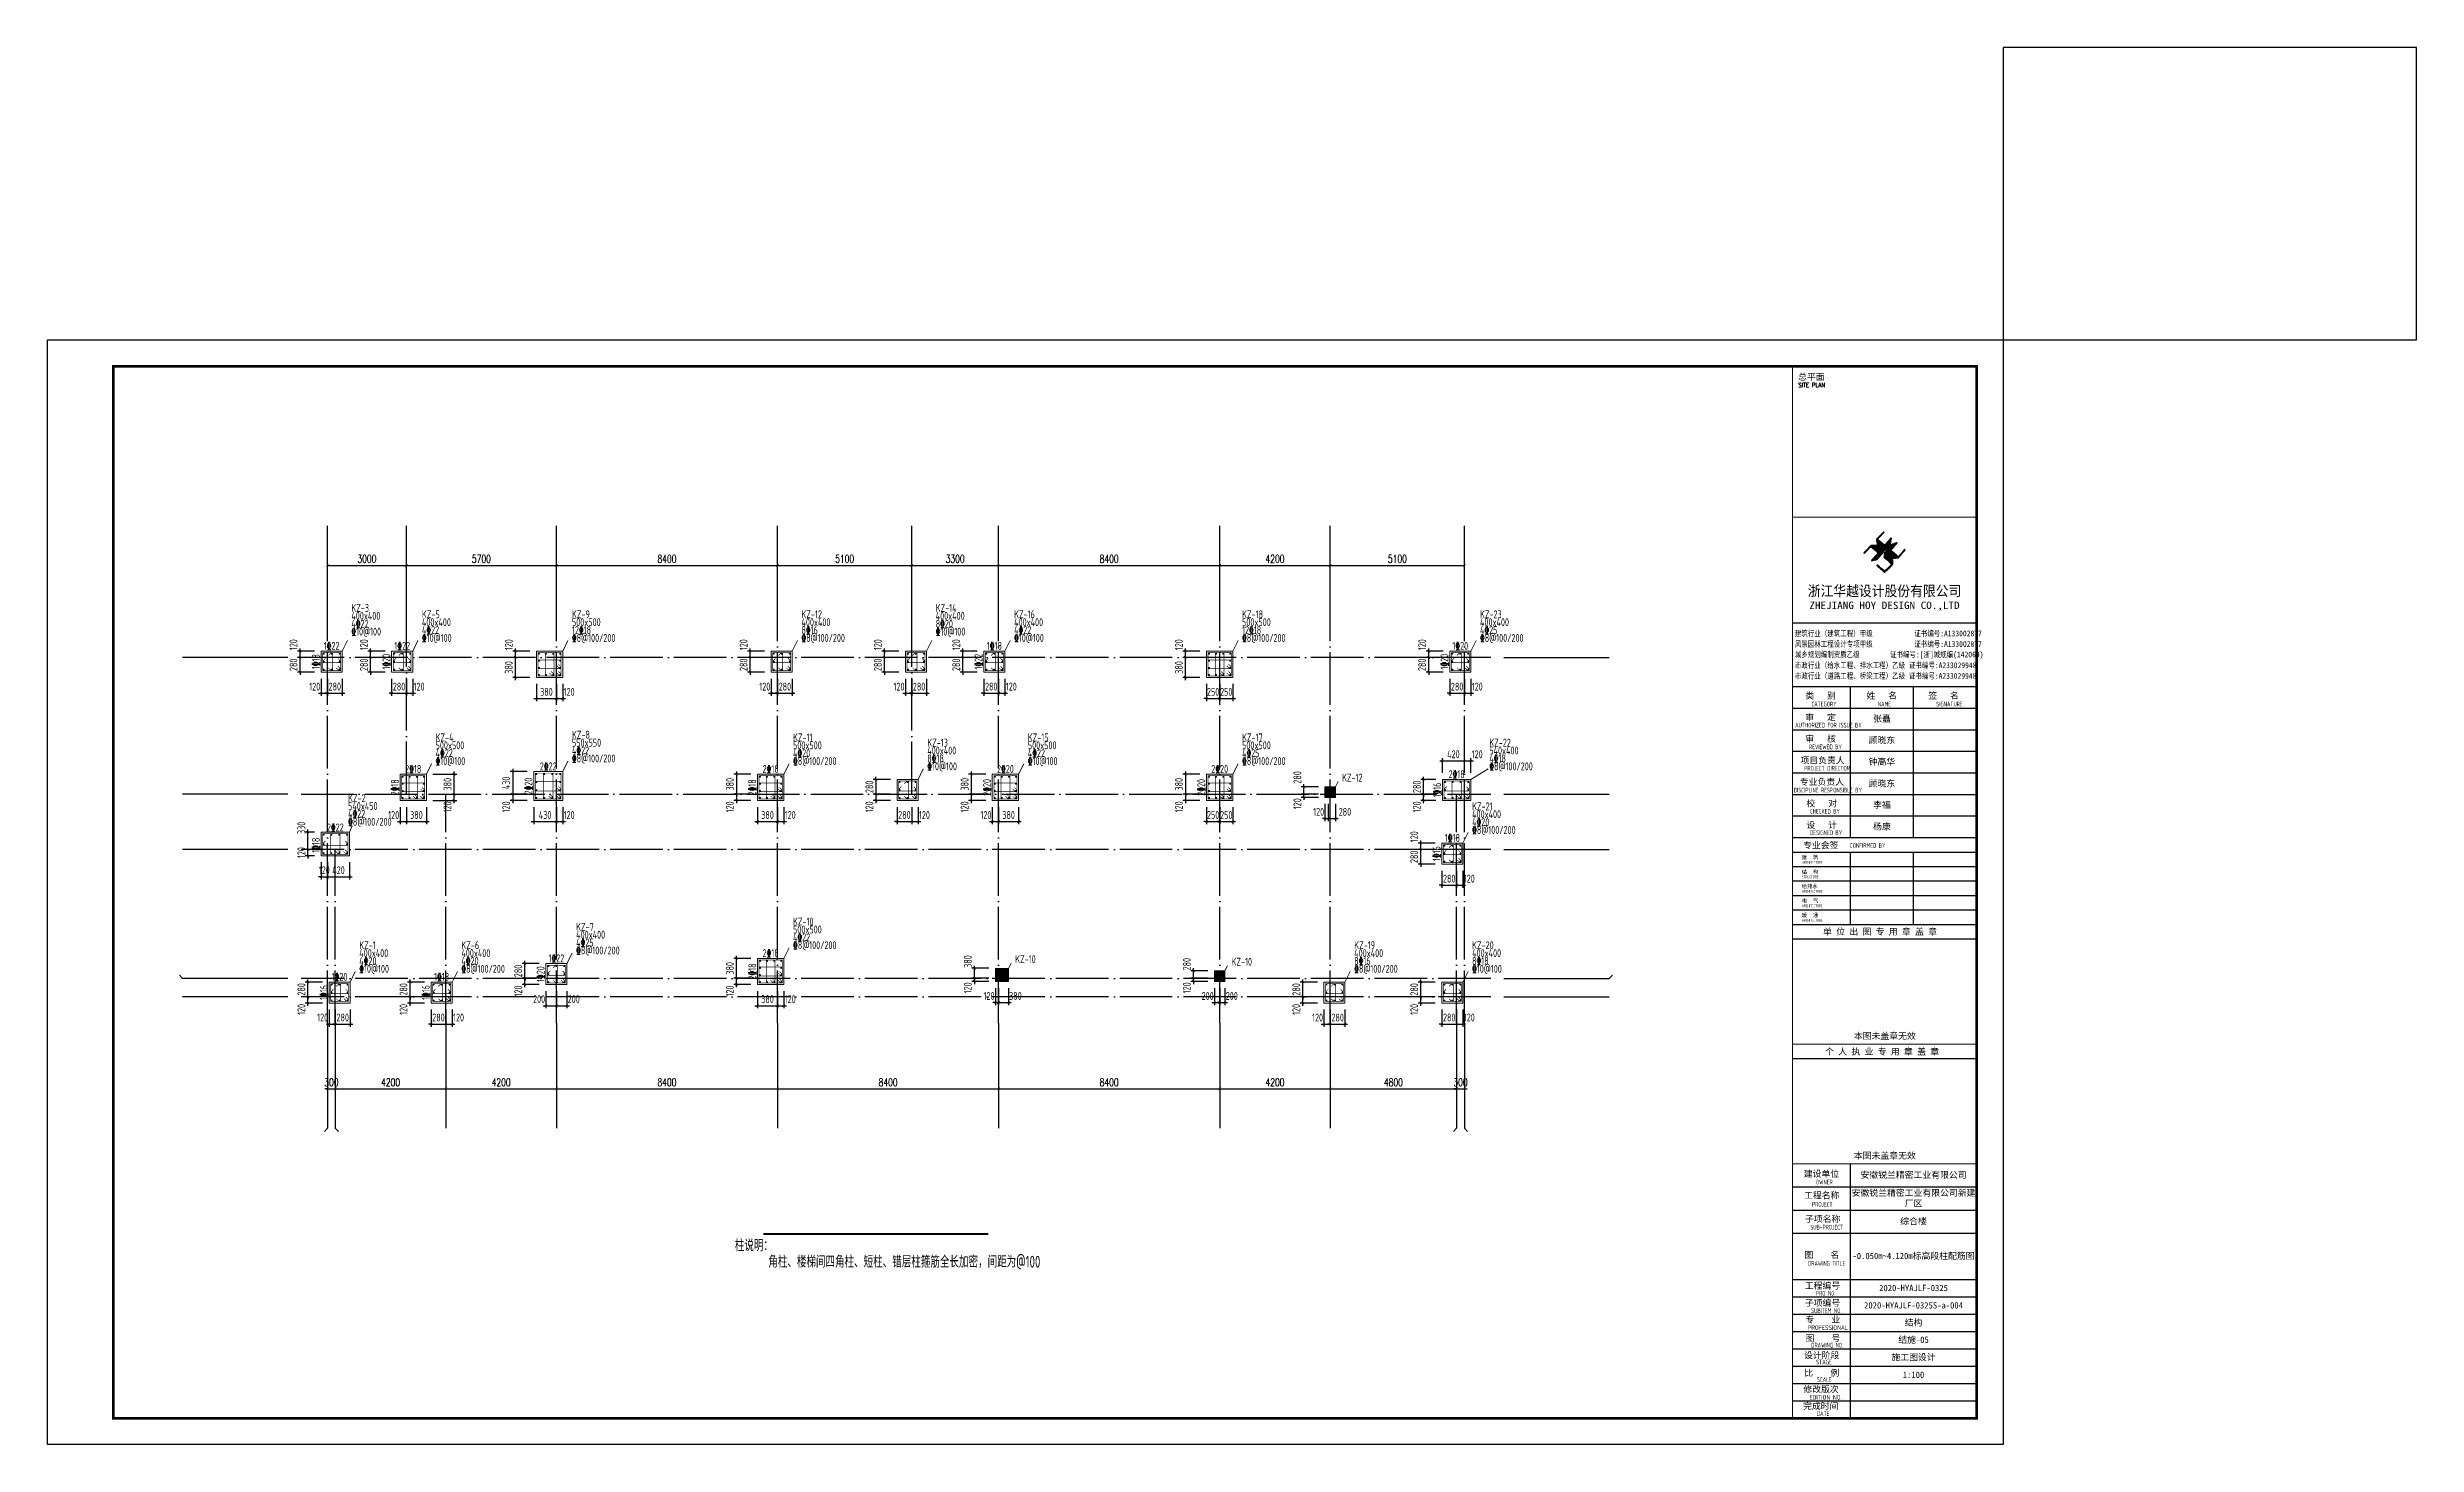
# Model space of a CAD drawing. Extents: x -638872 to -278819, y -139534 to 213996.
# Drawn here: x -533145 to -443132, y 7531 to 60652 of the extents above; entities that cross this region are included whole.
import ezdxf
from ezdxf.enums import TextEntityAlignment as Align

# ---------------------------------------------------------------- set-up
doc = ezdxf.new("R2010")
doc.units = 0
doc.header["$LTSCALE"] = 1000
doc.header["$MEASUREMENT"] = 0
doc.linetypes.add('DOTE', pattern=[2.42, 2, -0.2, 0.02, -0.2])
doc.layers.get('0').update_dxf_attribs({"linetype": 'CONTINUOUS'})
doc.layers.get('Defpoints').update_dxf_attribs({"linetype": 'CONTINUOUS'})
for name, color, linetype in [('AXIS', 171, 'CONTINUOUS'), ('DIM_SYMB', 3, 'CONTINUOUS'), ('DOTE', 14, 'DOTE'), ('PUB_TITLE', 171, 'CONTINUOUS'), ('S_PCOLUMHOOPBAR', 24, 'CONTINUOUS'), ('TK', 4, 'CONTINUOUS'), ('轴线__尺寸数字', 4, 'CONTINUOUS')]:
    doc.layers.add(name, color=color, linetype=linetype)
for name, color, linetype, lineweight in [('COLU', 7, 'CONTINUOUS', 0), ('COLU_DIM', 3, 'CONTINUOUS', 0), ('COLU_HATCH', 251, 'CONTINUOUS', 0), ('DIM', 3, 'CONTINUOUS', 0), ('S_PColumMainBar', 14, 'CONTINUOUS', 25), ('柱原位标注', 7, 'CONTINUOUS', 18), ('柱集中标注', 2, 'CONTINUOUS', 18)]:
    doc.layers.add(name, color=color, linetype=linetype, lineweight=lineweight)
doc.styles.add('-宋体', font='', dxfattribs={"width": 0.8})
doc.styles.add('_TCH_DIM_T3', font='SIMPLEX', dxfattribs={"width": 0.705882, "bigfont": 'GBCBIG'})
doc.styles.add('FromPkpm', font='Pkpmeng', dxfattribs={"width": 0.7, "bigfont": 'hztxt'})
doc.styles.add('HT', font='simhei.ttf', dxfattribs={"width": 0.8})
doc.styles.add('ROMANS', font='romans', dxfattribs={"width": 0.65, "height": 231.275})
doc.styles.add('TSSD_Dimension', font='tssdeng.shx', dxfattribs={"width": 0.7, "bigfont": 'hztxt.shx'})
doc.styles.add('TSSD_REIN', font='tssdeng.shx', dxfattribs={"width": 0.7, "bigfont": 'tssdchn.shx'})
doc.styles.add('图签宋体', font='', dxfattribs={"height": 300})
doc.styles.add('图签黑体', font='simhei.ttf', dxfattribs={"height": 550})
doc.styles.get('-宋体').set_extended_font_data('SimSun')
doc.styles.get('图签宋体').set_extended_font_data('NSimSun')
doc.dimstyles.new('_TCH_ARCH&&100', dxfattribs={"dimtxt": 297.5, "dimasz": 100, "dimexe": 250, "dimexo": 300, "dimgap": 100, "dimtad": 1, "dimdec": 0, "dimzin": 0, "dimdsep": 46, "dimtxsty": '_TCH_DIM_T3', "dimblk": 'ARCHTICK', "dimcen": 0.09, "dimclrt": 7, "dimazin": 2, "dimtfac": 1, "dimtdec": 0, "dimtix": 1, "dimtmove": 2, "dimatfit": 3, "dimfxl": 0, "dimtolj": 1, "dimtzin": 0, "dimarcsym": 0})
doc.dimstyles.new('TSSD_100_100', dxfattribs={"dimtxt": 300, "dimasz": 100, "dimexe": 100, "dimexo": 250, "dimgap": 100, "dimtad": 1, "dimdec": 0, "dimzin": 0, "dimdsep": 46, "dimtxsty": 'TSSD_Dimension', "dimblk": 'ARCHTICK', "dimblk1": 'ARCHTICK', "dimblk2": 'ARCHTICK', "dimcen": 0, "dimdle": 100, "dimclrt": 7, "dimadec": 0, "dimazin": 0, "dimtfac": 1, "dimtdec": 0, "dimtix": 1, "dimtmove": 2, "dimatfit": 3, "dimfxl": 0, "dimtolj": 1, "dimtzin": 0, "dimarcsym": 0})
doc.dimstyles.new('TSSD_50_100', dxfattribs={"dimtxt": 300, "dimasz": 100, "dimexe": 100, "dimexo": 250, "dimgap": 100, "dimtad": 1, "dimdec": 0, "dimlfac": 0.5, "dimzin": 0, "dimdsep": 46, "dimtxsty": 'TSSD_Dimension', "dimblk": 'ARCHTICK', "dimblk1": 'ARCHTICK', "dimblk2": 'ARCHTICK', "dimcen": 0, "dimdle": 100, "dimclrt": 7, "dimadec": 0, "dimazin": 0, "dimtfac": 1, "dimtdec": 0, "dimtix": 1, "dimtmove": 2, "dimatfit": 3, "dimfxl": 0, "dimtolj": 1, "dimtzin": 0, "dimarcsym": 0})

msp = doc.modelspace()

# ---------------------------------------------------------------- texts
at = {"layer": '柱原位标注', "lineweight": 25, "style": 'FromPkpm', "width": 0.7}
for s, rotation, p in [('1\x8422', 0.0000022, (-522345.89, 37748.61)), ('1\x8422', 0.0000022, (-519665.89, 37748.61)), ('1\x8418', 0.0000022, (-497165.89, 37748.61)), ('1\x8420', 0.0000022, (-479465.89, 37748.61)), ('1\x8418', 90, (-522795.89, 37298.61)), ('1\x8420', 90, (-520115.89, 37298.61)), ('1\x8422', 90, (-497615.89, 37298.61)), ('1\x8420', 90, (-479915.89, 37298.61)), ('2\x8418', 0.0000035, (-519245.89, 33068.61)), ('2\x8422', 0.0000032, (-514115.89, 33168.61)), ('2\x8418', 0.0000035, (-505665.89, 33068.61)), ('2\x8420', 0.0000035, (-496745.89, 33068.61)), ('2\x8420', 0.0000035, (-488605.89, 33068.61)), ('2\x8418', 90, (-519795.89, 32518.61)), ('2\x8420', 90, (-514715.89, 32568.61)), ('2\x8418', 90, (-506215.89, 32518.61)), ('2\x8420', 90, (-497295.89, 32518.61)), ('2\x8420', 90, (-489155.89, 32518.61)), ('1\x8416', 90, (-480195.89, 32418.61)), ('2\x8418', 0.0000032, (-479605.89, 32868.61)), ('2\x8422', 0.0000024, (-522205.89, 30845.69)), ('1\x8418', 0.0000022, (-479765.89, 30448.61)), ('1\x8418', 90, (-522795.89, 30318.61)), ('1\x8416', 90, (-480215.89, 29998.61)), ('1\x8422', 0.0000044, (-513805.89, 25868.61)), ('2\x8418', 0.0000035, (-505665.89, 26068.61)), ('1\x8420', 0.0000044, (-522045.89, 25168.61)), ('1\x8418', 0.0000044, (-518165.89, 25168.61)), ('1\x8420', 90, (-514255.89, 25418.61)), ('2\x8418', 90, (-506215.89, 25518.61)), ('1\x8416', 90, (-522495.89, 24718.61)), ('1\x8416', 90, (-518615.89, 24718.61))]:
    msp.add_text(s, height=300, rotation=rotation, dxfattribs=at).set_placement(p, align=Align.CENTER)
at = {"layer": '柱集中标注', "lineweight": 25, "style": 'FromPkpm', "width": 0.7}
for s, p in [('400x400', (-521595.89, 38889.68)), ('4\x8422', (-521595.89, 38589.68)), ('KZ-3', (-521595.89, 39189.68)), ('400x400', (-518915.89, 38648.61)), ('KZ-5', (-518915.89, 38948.61)), ('500x500', (-513215.89, 38648.61)), ('KZ-9', (-513215.89, 38948.61)), ('400x400', (-504495.89, 38648.61)), ('KZ-12', (-504495.89, 38948.61)), ('400x400', (-499395.89, 38889.39)), ('KZ-14', (-499395.89, 39189.39)), ('8\x8420', (-499395.89, 38589.39)), ('400x400', (-496415.89, 38648.61)), ('KZ-16', (-496415.89, 38948.61)), ('500x500', (-487755.89, 38648.61)), ('KZ-18', (-487755.89, 38948.61)), ('400x400', (-478715.89, 38648.61)), ('KZ-23', (-478715.89, 38948.61)), ('\x8410@100', (-521595.89, 38289.68)), ('4\x8422', (-518915.89, 38348.61)), ('\x8410@100', (-518915.89, 38048.61)), ('12\x8418', (-513215.89, 38348.61)), ('\x848@100/200', (-513215.89, 38048.61)), ('8\x8416', (-504495.89, 38348.61)), ('\x848@100/200', (-504495.89, 38048.61)), ('\x8410@100', (-499395.89, 38289.39)), ('4\x8422', (-496415.89, 38348.61)), ('\x8410@100', (-496415.89, 38048.61)), ('12\x8418', (-487755.89, 38348.61)), ('\x848@100/200', (-487755.89, 38048.61)), ('4\x8425', (-478715.89, 38348.61)), ('\x848@100/200', (-478715.89, 38048.61)), ('500x500', (-518395.89, 33968.61)), ('KZ-4', (-518395.89, 34268.61)), ('550x550', (-513215.89, 34068.61)), ('KZ-8', (-513215.89, 34368.61)), ('500x500', (-504815.89, 33968.61)), ('KZ-11', (-504815.89, 34268.61)), ('KZ-13', (-499715.89, 34068.61)), ('500x500', (-495895.89, 33968.61)), ('KZ-15', (-495895.89, 34268.61)), ('500x500', (-487755.89, 33968.61)), ('KZ-17', (-487755.89, 34268.61)), ('KZ-22', (-478362.19, 34068.61)), ('4\x8422', (-518395.89, 33668.61)), ('\x8410@100', (-518395.89, 33368.61)), ('4\x8422', (-513215.89, 33768.61)), ('\x848@100/200', (-513215.89, 33468.61)), ('4\x8420', (-504815.89, 33668.61)), ('\x848@100/200', (-504815.89, 33368.61)), ('400x400', (-499715.89, 33768.61)), ('8\x8418', (-499715.89, 33468.61)), ('\x8410@100', (-499715.89, 33168.61)), ('4\x8422', (-495895.89, 33668.61)), ('\x8410@100', (-495895.89, 33368.61)), ('4\x8425', (-487755.89, 33668.61)), ('\x848@100/200', (-487755.89, 33368.61)), ('4\x8418', (-478362.19, 33468.61)), ('540x400', (-478362.19, 33768.61)), ('\x848@100/200', (-478362.19, 33168.61)), ('KZ-12', (-483955.89, 32738.61)), ('4\x8422', (-521720.17, 31360.93)), ('540x450', (-521720.17, 31660.93)), ('KZ-2', (-521720.17, 31960.93)), ('400x400', (-479015.89, 31348.61)), ('KZ-21', (-479015.89, 31648.61)), ('\x848@100/200', (-521720.17, 31060.93)), ('4\x8420', (-479015.89, 31048.61)), ('\x848@100/200', (-479015.89, 30748.61)), ('400x400', (-513055.89, 26768.61)), ('KZ-7', (-513055.89, 27068.61)), ('500x500', (-504815.89, 26968.61)), ('KZ-10', (-504815.89, 27268.61)), ('400x400', (-521295.89, 26068.61)), ('KZ-1', (-521295.89, 26368.61)), ('400x400', (-517415.89, 26068.61)), ('KZ-6', (-517415.89, 26368.61)), ('4\x8425', (-513055.89, 26468.61)), ('\x848@100/200', (-513055.89, 26168.61)), ('4\x8422', (-504815.89, 26668.61)), ('\x848@100/200', (-504815.89, 26368.61)), ('KZ-10', (-496375.89, 25838.61)), ('400x400', (-483495.89, 26068.61)), ('KZ-19', (-483495.89, 26368.61)), ('400x400', (-479015.89, 26068.61)), ('KZ-20', (-479015.89, 26368.61)), ('4\x8420', (-521295.89, 25768.61)), ('\x8410@100', (-521295.89, 25468.61)), ('4\x8420', (-517415.89, 25768.61)), ('\x848@100/200', (-517415.89, 25468.61)), ('KZ-10', (-488155.89, 25738.61)), ('8\x8416', (-483495.89, 25768.61)), ('\x848@100/200', (-483495.89, 25468.61)), ('8\x8418', (-479015.89, 25768.61)), ('\x8410@100', (-479015.89, 25468.61))]:
    msp.add_text(s, height=300, dxfattribs=at).set_placement(p)
at = {"layer": '轴线__尺寸数字', "color": 2, "style": 'TSSD_REIN', "width": 0.7}
for s, p in [('柱说明：', (-507028.01, 14880.21)), ('角柱、楼梯间四角柱、短柱、错层柱箍筋全长加密，间距为@100', (-505756.36, 14260.54))]:
    msp.add_text(s, height=450, dxfattribs=at).set_placement(p)

# ---------------------------------------------------------------- blocks, each defined once
blk = doc.blocks.new('_ArchTick')
at = {"color": 0, "linetype": 'ByBlock', "const_width": 0.15}
blk.add_lwpolyline([(-0.5, -0.5), (0.5, 0.5)], dxfattribs=at)
blk = doc.blocks.new('*D213')
at = {"layer": 'COLU_DIM', "color": 0, "lineweight": -2}
for p, q in [((-479866, 36099), (-479966, 36099)), ((-479866, 36649), (-479866, 35999)), ((-479866, 36099), (-479306, 36099)), ((-479306, 36649), (-479306, 35999)), ((-479306, 36099), (-479206, 36099))]:
    blk.add_line(p, q, dxfattribs=at)
at = {"layer": 'Defpoints', "color": 0}
for p in [(-479866, 36899), (-479306, 36899), (-479306, 36099)]:
    blk.add_point(p, dxfattribs=at)
at = {"layer": 'COLU_DIM', "color": 0, "lineweight": -2, "xscale": 100, "yscale": 100, "zscale": 100}
blk.add_blockref('_ArchTick', (-479866, 36099), dxfattribs=at)
at = {"layer": 'COLU_DIM', "color": 0, "lineweight": -2, "xscale": 100, "yscale": 100, "zscale": 100, "rotation": 180}
blk.add_blockref('_ArchTick', (-479306, 36099), dxfattribs=at)
at = {"layer": 'COLU_DIM', "color": 7, "insert": (-479586, 36349), "char_height": 300, "attachment_point": 5, "style": 'TSSD_Dimension'}
blk.add_mtext('\\A1;280', dxfattribs=at)
blk = doc.blocks.new('*D214')
at = {"layer": 'COLU_DIM', "color": 0, "lineweight": -2}
for p, q in [((-479406, 36099), (-478966, 36099)), ((-479306, 36649), (-479306, 35999)), ((-479066, 36649), (-479066, 35999))]:
    blk.add_line(p, q, dxfattribs=at)
at = {"layer": 'Defpoints', "color": 0}
for p in [(-479306, 36899), (-479066, 36899), (-479066, 36099)]:
    blk.add_point(p, dxfattribs=at)
at = {"layer": 'COLU_DIM', "color": 0, "lineweight": -2, "xscale": 100, "yscale": 100, "zscale": 100, "rotation": 180}
blk.add_blockref('_ArchTick', (-479306, 36099), dxfattribs=at)
at = {"layer": 'COLU_DIM', "color": 0, "lineweight": -2, "xscale": 100, "yscale": 100, "zscale": 100}
blk.add_blockref('_ArchTick', (-479066, 36099), dxfattribs=at)
at = {"layer": 'COLU_DIM', "color": 7, "insert": (-478824, 36349), "char_height": 300, "attachment_point": 5, "style": 'TSSD_Dimension'}
blk.add_mtext('\\A1;120', dxfattribs=at)
blk = doc.blocks.new('*D215')
at = {"layer": 'COLU_DIM', "color": 0, "lineweight": -2}
for p, q in [((-480116, 37459), (-480766, 37459)), ((-480666, 37459), (-480666, 37559)), ((-480666, 36899), (-480666, 37459)), ((-480116, 36899), (-480766, 36899)), ((-480666, 36899), (-480666, 36799))]:
    blk.add_line(p, q, dxfattribs=at)
at = {"layer": 'Defpoints', "color": 0}
for p in [(-480666, 37459), (-479866, 37459), (-479866, 36899)]:
    blk.add_point(p, dxfattribs=at)
at = {"layer": 'COLU_DIM', "color": 0, "lineweight": -2, "xscale": 100, "yscale": 100, "zscale": 100}
for p, rotation in [((-480666, 37459), 270), ((-480666, 36899), 90)]:
    blk.add_blockref('_ArchTick', p, dxfattribs=dict(at, rotation=rotation))
at = {"layer": 'COLU_DIM', "color": 7, "insert": (-480916, 37179), "char_height": 300, "attachment_point": 5, "rotation": 90, "style": 'TSSD_Dimension'}
blk.add_mtext('\\A1;280', dxfattribs=at)
blk = doc.blocks.new('*D216')
at = {"layer": 'COLU_DIM', "color": 0, "lineweight": -2}
for p, q in [((-480116, 37699), (-480766, 37699)), ((-480116, 37459), (-480766, 37459)), ((-480666, 37359), (-480666, 37799))]:
    blk.add_line(p, q, dxfattribs=at)
at = {"layer": 'Defpoints', "color": 0}
for p in [(-480666, 37699), (-479866, 37699), (-479866, 37459)]:
    blk.add_point(p, dxfattribs=at)
at = {"layer": 'COLU_DIM', "color": 0, "lineweight": -2, "xscale": 100, "yscale": 100, "zscale": 100}
for p, rotation in [((-480666, 37699), 90), ((-480666, 37459), 270)]:
    blk.add_blockref('_ArchTick', p, dxfattribs=dict(at, rotation=rotation))
at = {"layer": 'COLU_DIM', "color": 7, "insert": (-480916, 37941), "char_height": 300, "attachment_point": 5, "rotation": 90, "style": 'TSSD_Dimension'}
blk.add_mtext('\\A1;120', dxfattribs=at)
blk = doc.blocks.new('*D217')
at = {"layer": 'COLU_DIM', "color": 0, "lineweight": -2}
for p, q in [((-489106, 36449), (-489106, 35799)), ((-488606, 36449), (-488606, 35799)), ((-489106, 35899), (-489206, 35899)), ((-489106, 35899), (-488606, 35899)), ((-488606, 35899), (-488506, 35899))]:
    blk.add_line(p, q, dxfattribs=at)
at = {"layer": 'Defpoints', "color": 0}
for p in [(-489106, 36699), (-488606, 36699), (-488606, 35899)]:
    blk.add_point(p, dxfattribs=at)
at = {"layer": 'COLU_DIM', "color": 0, "lineweight": -2, "xscale": 100, "yscale": 100, "zscale": 100}
blk.add_blockref('_ArchTick', (-489106, 35899), dxfattribs=at)
at = {"layer": 'COLU_DIM', "color": 0, "lineweight": -2, "xscale": 100, "yscale": 100, "zscale": 100, "rotation": 180}
blk.add_blockref('_ArchTick', (-488606, 35899), dxfattribs=at)
at = {"layer": 'COLU_DIM', "color": 7, "insert": (-488856, 36149), "char_height": 300, "attachment_point": 5, "style": 'TSSD_Dimension'}
blk.add_mtext('\\A1;250', dxfattribs=at)
blk = doc.blocks.new('*D218')
at = {"layer": 'COLU_DIM', "color": 0, "lineweight": -2}
for p, q in [((-488606, 36449), (-488606, 35799)), ((-488106, 36449), (-488106, 35799)), ((-488606, 35899), (-488706, 35899)), ((-488606, 35899), (-488106, 35899)), ((-488106, 35899), (-488006, 35899))]:
    blk.add_line(p, q, dxfattribs=at)
at = {"layer": 'Defpoints', "color": 0}
for p in [(-488606, 36699), (-488106, 36699), (-488106, 35899)]:
    blk.add_point(p, dxfattribs=at)
at = {"layer": 'COLU_DIM', "color": 0, "lineweight": -2, "xscale": 100, "yscale": 100, "zscale": 100}
blk.add_blockref('_ArchTick', (-488606, 35899), dxfattribs=at)
at = {"layer": 'COLU_DIM', "color": 0, "lineweight": -2, "xscale": 100, "yscale": 100, "zscale": 100, "rotation": 180}
blk.add_blockref('_ArchTick', (-488106, 35899), dxfattribs=at)
at = {"layer": 'COLU_DIM', "color": 7, "insert": (-488356, 36149), "char_height": 300, "attachment_point": 5, "style": 'TSSD_Dimension'}
blk.add_mtext('\\A1;250', dxfattribs=at)
blk = doc.blocks.new('*D219')
at = {"layer": 'COLU_DIM', "color": 0, "lineweight": -2}
for p, q in [((-489356, 37459), (-490006, 37459)), ((-489906, 36599), (-489906, 37559)), ((-489356, 36699), (-490006, 36699))]:
    blk.add_line(p, q, dxfattribs=at)
at = {"layer": 'Defpoints', "color": 0}
for p in [(-489906, 37459), (-489106, 37459), (-489106, 36699)]:
    blk.add_point(p, dxfattribs=at)
at = {"layer": 'COLU_DIM', "color": 0, "lineweight": -2, "xscale": 100, "yscale": 100, "zscale": 100}
for p, rotation in [((-489906, 37459), 90), ((-489906, 36699), 270)]:
    blk.add_blockref('_ArchTick', p, dxfattribs=dict(at, rotation=rotation))
at = {"layer": 'COLU_DIM', "color": 7, "insert": (-490156, 37079), "char_height": 300, "attachment_point": 5, "rotation": 90, "style": 'TSSD_Dimension'}
blk.add_mtext('\\A1;380', dxfattribs=at)
blk = doc.blocks.new('*D220')
at = {"layer": 'COLU_DIM', "color": 0, "lineweight": -2}
for p, q in [((-489356, 37699), (-490006, 37699)), ((-489356, 37459), (-490006, 37459)), ((-489906, 37359), (-489906, 37799))]:
    blk.add_line(p, q, dxfattribs=at)
at = {"layer": 'Defpoints', "color": 0}
for p in [(-489906, 37699), (-489106, 37699), (-489106, 37459)]:
    blk.add_point(p, dxfattribs=at)
at = {"layer": 'COLU_DIM', "color": 0, "lineweight": -2, "xscale": 100, "yscale": 100, "zscale": 100}
for p, rotation in [((-489906, 37699), 90), ((-489906, 37459), 270)]:
    blk.add_blockref('_ArchTick', p, dxfattribs=dict(at, rotation=rotation))
at = {"layer": 'COLU_DIM', "color": 7, "insert": (-490156, 37941), "char_height": 300, "attachment_point": 5, "rotation": 90, "style": 'TSSD_Dimension'}
blk.add_mtext('\\A1;120', dxfattribs=at)
blk = doc.blocks.new('*D221')
at = {"layer": 'COLU_DIM', "color": 0, "lineweight": -2}
for p, q in [((-497566, 36099), (-497666, 36099)), ((-497566, 36649), (-497566, 35999)), ((-497566, 36099), (-497006, 36099)), ((-497006, 36649), (-497006, 35999)), ((-497006, 36099), (-496906, 36099))]:
    blk.add_line(p, q, dxfattribs=at)
at = {"layer": 'Defpoints', "color": 0}
for p in [(-497566, 36899), (-497006, 36899), (-497006, 36099)]:
    blk.add_point(p, dxfattribs=at)
at = {"layer": 'COLU_DIM', "color": 0, "lineweight": -2, "xscale": 100, "yscale": 100, "zscale": 100}
blk.add_blockref('_ArchTick', (-497566, 36099), dxfattribs=at)
at = {"layer": 'COLU_DIM', "color": 0, "lineweight": -2, "xscale": 100, "yscale": 100, "zscale": 100, "rotation": 180}
blk.add_blockref('_ArchTick', (-497006, 36099), dxfattribs=at)
at = {"layer": 'COLU_DIM', "color": 7, "insert": (-497286, 36349), "char_height": 300, "attachment_point": 5, "style": 'TSSD_Dimension'}
blk.add_mtext('\\A1;280', dxfattribs=at)
blk = doc.blocks.new('*D222')
at = {"layer": 'COLU_DIM', "color": 0, "lineweight": -2}
for p, q in [((-497106, 36099), (-496666, 36099)), ((-497006, 36649), (-497006, 35999)), ((-496766, 36649), (-496766, 35999))]:
    blk.add_line(p, q, dxfattribs=at)
at = {"layer": 'Defpoints', "color": 0}
for p in [(-497006, 36899), (-496766, 36899), (-496766, 36099)]:
    blk.add_point(p, dxfattribs=at)
at = {"layer": 'COLU_DIM', "color": 0, "lineweight": -2, "xscale": 100, "yscale": 100, "zscale": 100, "rotation": 180}
blk.add_blockref('_ArchTick', (-497006, 36099), dxfattribs=at)
at = {"layer": 'COLU_DIM', "color": 0, "lineweight": -2, "xscale": 100, "yscale": 100, "zscale": 100}
blk.add_blockref('_ArchTick', (-496766, 36099), dxfattribs=at)
at = {"layer": 'COLU_DIM', "color": 7, "insert": (-496524, 36349), "char_height": 300, "attachment_point": 5, "style": 'TSSD_Dimension'}
blk.add_mtext('\\A1;120', dxfattribs=at)
blk = doc.blocks.new('*D223')
at = {"layer": 'COLU_DIM', "color": 0, "lineweight": -2}
for p, q in [((-497816, 37459), (-498466, 37459)), ((-498366, 37459), (-498366, 37559)), ((-498366, 36899), (-498366, 37459)), ((-497816, 36899), (-498466, 36899)), ((-498366, 36899), (-498366, 36799))]:
    blk.add_line(p, q, dxfattribs=at)
at = {"layer": 'Defpoints', "color": 0}
for p in [(-498366, 37459), (-497566, 37459), (-497566, 36899)]:
    blk.add_point(p, dxfattribs=at)
at = {"layer": 'COLU_DIM', "color": 0, "lineweight": -2, "xscale": 100, "yscale": 100, "zscale": 100}
for p, rotation in [((-498366, 37459), 270), ((-498366, 36899), 90)]:
    blk.add_blockref('_ArchTick', p, dxfattribs=dict(at, rotation=rotation))
at = {"layer": 'COLU_DIM', "color": 7, "insert": (-498616, 37179), "char_height": 300, "attachment_point": 5, "rotation": 90, "style": 'TSSD_Dimension'}
blk.add_mtext('\\A1;280', dxfattribs=at)
blk = doc.blocks.new('*D224')
at = {"layer": 'COLU_DIM', "color": 0, "lineweight": -2}
for p, q in [((-497816, 37699), (-498466, 37699)), ((-497816, 37459), (-498466, 37459)), ((-498366, 37359), (-498366, 37799))]:
    blk.add_line(p, q, dxfattribs=at)
at = {"layer": 'Defpoints', "color": 0}
for p in [(-498366, 37699), (-497566, 37699), (-497566, 37459)]:
    blk.add_point(p, dxfattribs=at)
at = {"layer": 'COLU_DIM', "color": 0, "lineweight": -2, "xscale": 100, "yscale": 100, "zscale": 100}
for p, rotation in [((-498366, 37699), 90), ((-498366, 37459), 270)]:
    blk.add_blockref('_ArchTick', p, dxfattribs=dict(at, rotation=rotation))
at = {"layer": 'COLU_DIM', "color": 7, "insert": (-498616, 37941), "char_height": 300, "attachment_point": 5, "rotation": 90, "style": 'TSSD_Dimension'}
blk.add_mtext('\\A1;120', dxfattribs=at)
blk = doc.blocks.new('*D225')
at = {"layer": 'COLU_DIM', "color": 0, "lineweight": -2}
for p, q in [((-500646, 36099), (-500206, 36099)), ((-500546, 36649), (-500546, 35999)), ((-500306, 36649), (-500306, 35999))]:
    blk.add_line(p, q, dxfattribs=at)
at = {"layer": 'Defpoints', "color": 0}
for p in [(-500546, 36899), (-500306, 36899), (-500306, 36099)]:
    blk.add_point(p, dxfattribs=at)
at = {"layer": 'COLU_DIM', "color": 0, "lineweight": -2, "xscale": 100, "yscale": 100, "zscale": 100, "rotation": 180}
blk.add_blockref('_ArchTick', (-500546, 36099), dxfattribs=at)
at = {"layer": 'COLU_DIM', "color": 0, "lineweight": -2, "xscale": 100, "yscale": 100, "zscale": 100}
blk.add_blockref('_ArchTick', (-500306, 36099), dxfattribs=at)
at = {"layer": 'COLU_DIM', "color": 7, "insert": (-500788, 36349), "char_height": 300, "attachment_point": 5, "style": 'TSSD_Dimension'}
blk.add_mtext('\\A1;120', dxfattribs=at)
blk = doc.blocks.new('*D226')
at = {"layer": 'COLU_DIM', "color": 0, "lineweight": -2}
for p, q in [((-500306, 36099), (-500406, 36099)), ((-500306, 36649), (-500306, 35999)), ((-500306, 36099), (-499746, 36099)), ((-499746, 36649), (-499746, 35999)), ((-499746, 36099), (-499646, 36099))]:
    blk.add_line(p, q, dxfattribs=at)
at = {"layer": 'Defpoints', "color": 0}
for p in [(-500306, 36899), (-499746, 36899), (-499746, 36099)]:
    blk.add_point(p, dxfattribs=at)
at = {"layer": 'COLU_DIM', "color": 0, "lineweight": -2, "xscale": 100, "yscale": 100, "zscale": 100}
blk.add_blockref('_ArchTick', (-500306, 36099), dxfattribs=at)
at = {"layer": 'COLU_DIM', "color": 0, "lineweight": -2, "xscale": 100, "yscale": 100, "zscale": 100, "rotation": 180}
blk.add_blockref('_ArchTick', (-499746, 36099), dxfattribs=at)
at = {"layer": 'COLU_DIM', "color": 7, "insert": (-500026, 36349), "char_height": 300, "attachment_point": 5, "style": 'TSSD_Dimension'}
blk.add_mtext('\\A1;280', dxfattribs=at)
blk = doc.blocks.new('*D227')
at = {"layer": 'COLU_DIM', "color": 0, "lineweight": -2}
for p, q in [((-500796, 37459), (-501446, 37459)), ((-501346, 37459), (-501346, 37559)), ((-501346, 36899), (-501346, 37459)), ((-500796, 36899), (-501446, 36899)), ((-501346, 36899), (-501346, 36799))]:
    blk.add_line(p, q, dxfattribs=at)
at = {"layer": 'Defpoints', "color": 0}
for p in [(-501346, 37459), (-500546, 37459), (-500546, 36899)]:
    blk.add_point(p, dxfattribs=at)
at = {"layer": 'COLU_DIM', "color": 0, "lineweight": -2, "xscale": 100, "yscale": 100, "zscale": 100}
for p, rotation in [((-501346, 37459), 270), ((-501346, 36899), 90)]:
    blk.add_blockref('_ArchTick', p, dxfattribs=dict(at, rotation=rotation))
at = {"layer": 'COLU_DIM', "color": 7, "insert": (-501596, 37179), "char_height": 300, "attachment_point": 5, "rotation": 90, "style": 'TSSD_Dimension'}
blk.add_mtext('\\A1;280', dxfattribs=at)
blk = doc.blocks.new('*D228')
at = {"layer": 'COLU_DIM', "color": 0, "lineweight": -2}
for p, q in [((-500796, 37699), (-501446, 37699)), ((-500796, 37459), (-501446, 37459)), ((-501346, 37359), (-501346, 37799))]:
    blk.add_line(p, q, dxfattribs=at)
at = {"layer": 'Defpoints', "color": 0}
for p in [(-501346, 37699), (-500546, 37699), (-500546, 37459)]:
    blk.add_point(p, dxfattribs=at)
at = {"layer": 'COLU_DIM', "color": 0, "lineweight": -2, "xscale": 100, "yscale": 100, "zscale": 100}
for p, rotation in [((-501346, 37699), 90), ((-501346, 37459), 270)]:
    blk.add_blockref('_ArchTick', p, dxfattribs=dict(at, rotation=rotation))
at = {"layer": 'COLU_DIM', "color": 7, "insert": (-501596, 37941), "char_height": 300, "attachment_point": 5, "rotation": 90, "style": 'TSSD_Dimension'}
blk.add_mtext('\\A1;120', dxfattribs=at)
blk = doc.blocks.new('*D229')
at = {"layer": 'COLU_DIM', "color": 0, "lineweight": -2}
for p, q in [((-505746, 36099), (-505306, 36099)), ((-505646, 36649), (-505646, 35999)), ((-505406, 36649), (-505406, 35999))]:
    blk.add_line(p, q, dxfattribs=at)
at = {"layer": 'Defpoints', "color": 0}
for p in [(-505646, 36899), (-505406, 36899), (-505406, 36099)]:
    blk.add_point(p, dxfattribs=at)
at = {"layer": 'COLU_DIM', "color": 0, "lineweight": -2, "xscale": 100, "yscale": 100, "zscale": 100, "rotation": 180}
blk.add_blockref('_ArchTick', (-505646, 36099), dxfattribs=at)
at = {"layer": 'COLU_DIM', "color": 0, "lineweight": -2, "xscale": 100, "yscale": 100, "zscale": 100}
blk.add_blockref('_ArchTick', (-505406, 36099), dxfattribs=at)
at = {"layer": 'COLU_DIM', "color": 7, "insert": (-505888, 36349), "char_height": 300, "attachment_point": 5, "style": 'TSSD_Dimension'}
blk.add_mtext('\\A1;120', dxfattribs=at)
blk = doc.blocks.new('*D230')
at = {"layer": 'COLU_DIM', "color": 0, "lineweight": -2}
for p, q in [((-505406, 36099), (-505506, 36099)), ((-505406, 36649), (-505406, 35999)), ((-505406, 36099), (-504846, 36099)), ((-504846, 36649), (-504846, 35999)), ((-504846, 36099), (-504746, 36099))]:
    blk.add_line(p, q, dxfattribs=at)
at = {"layer": 'Defpoints', "color": 0}
for p in [(-505406, 36899), (-504846, 36899), (-504846, 36099)]:
    blk.add_point(p, dxfattribs=at)
at = {"layer": 'COLU_DIM', "color": 0, "lineweight": -2, "xscale": 100, "yscale": 100, "zscale": 100}
blk.add_blockref('_ArchTick', (-505406, 36099), dxfattribs=at)
at = {"layer": 'COLU_DIM', "color": 0, "lineweight": -2, "xscale": 100, "yscale": 100, "zscale": 100, "rotation": 180}
blk.add_blockref('_ArchTick', (-504846, 36099), dxfattribs=at)
at = {"layer": 'COLU_DIM', "color": 7, "insert": (-505126, 36349), "char_height": 300, "attachment_point": 5, "style": 'TSSD_Dimension'}
blk.add_mtext('\\A1;280', dxfattribs=at)
blk = doc.blocks.new('*D231')
at = {"layer": 'COLU_DIM', "color": 0, "lineweight": -2}
for p, q in [((-505896, 37459), (-506546, 37459)), ((-506446, 37459), (-506446, 37559)), ((-506446, 36899), (-506446, 37459)), ((-505896, 36899), (-506546, 36899)), ((-506446, 36899), (-506446, 36799))]:
    blk.add_line(p, q, dxfattribs=at)
at = {"layer": 'Defpoints', "color": 0}
for p in [(-506446, 37459), (-505646, 37459), (-505646, 36899)]:
    blk.add_point(p, dxfattribs=at)
at = {"layer": 'COLU_DIM', "color": 0, "lineweight": -2, "xscale": 100, "yscale": 100, "zscale": 100}
for p, rotation in [((-506446, 37459), 270), ((-506446, 36899), 90)]:
    blk.add_blockref('_ArchTick', p, dxfattribs=dict(at, rotation=rotation))
at = {"layer": 'COLU_DIM', "color": 7, "insert": (-506696, 37179), "char_height": 300, "attachment_point": 5, "rotation": 90, "style": 'TSSD_Dimension'}
blk.add_mtext('\\A1;280', dxfattribs=at)
blk = doc.blocks.new('*D232')
at = {"layer": 'COLU_DIM', "color": 0, "lineweight": -2}
for p, q in [((-505896, 37699), (-506546, 37699)), ((-505896, 37459), (-506546, 37459)), ((-506446, 37359), (-506446, 37799))]:
    blk.add_line(p, q, dxfattribs=at)
at = {"layer": 'Defpoints', "color": 0}
for p in [(-506446, 37699), (-505646, 37699), (-505646, 37459)]:
    blk.add_point(p, dxfattribs=at)
at = {"layer": 'COLU_DIM', "color": 0, "lineweight": -2, "xscale": 100, "yscale": 100, "zscale": 100}
for p, rotation in [((-506446, 37699), 90), ((-506446, 37459), 270)]:
    blk.add_blockref('_ArchTick', p, dxfattribs=dict(at, rotation=rotation))
at = {"layer": 'COLU_DIM', "color": 7, "insert": (-506696, 37941), "char_height": 300, "attachment_point": 5, "rotation": 90, "style": 'TSSD_Dimension'}
blk.add_mtext('\\A1;120', dxfattribs=at)
blk = doc.blocks.new('*D233')
at = {"layer": 'COLU_DIM', "color": 0, "lineweight": -2}
for p, q in [((-514566, 36449), (-514566, 35799)), ((-513806, 36449), (-513806, 35799)), ((-514666, 35899), (-513706, 35899))]:
    blk.add_line(p, q, dxfattribs=at)
at = {"layer": 'Defpoints', "color": 0}
for p in [(-514566, 36699), (-513806, 36699), (-513806, 35899)]:
    blk.add_point(p, dxfattribs=at)
at = {"layer": 'COLU_DIM', "color": 0, "lineweight": -2, "xscale": 100, "yscale": 100, "zscale": 100, "rotation": 180}
blk.add_blockref('_ArchTick', (-514566, 35899), dxfattribs=at)
at = {"layer": 'COLU_DIM', "color": 0, "lineweight": -2, "xscale": 100, "yscale": 100, "zscale": 100}
blk.add_blockref('_ArchTick', (-513806, 35899), dxfattribs=at)
at = {"layer": 'COLU_DIM', "color": 7, "insert": (-514186, 36149), "char_height": 300, "attachment_point": 5, "style": 'TSSD_Dimension'}
blk.add_mtext('\\A1;380', dxfattribs=at)
blk = doc.blocks.new('*D234')
at = {"layer": 'COLU_DIM', "color": 0, "lineweight": -2}
for p, q in [((-513806, 36449), (-513806, 35799)), ((-513566, 36449), (-513566, 35799)), ((-513906, 35899), (-513466, 35899))]:
    blk.add_line(p, q, dxfattribs=at)
at = {"layer": 'Defpoints', "color": 0}
for p in [(-513806, 36699), (-513566, 36699), (-513566, 35899)]:
    blk.add_point(p, dxfattribs=at)
at = {"layer": 'COLU_DIM', "color": 0, "lineweight": -2, "xscale": 100, "yscale": 100, "zscale": 100, "rotation": 180}
blk.add_blockref('_ArchTick', (-513806, 35899), dxfattribs=at)
at = {"layer": 'COLU_DIM', "color": 0, "lineweight": -2, "xscale": 100, "yscale": 100, "zscale": 100}
blk.add_blockref('_ArchTick', (-513566, 35899), dxfattribs=at)
at = {"layer": 'COLU_DIM', "color": 7, "insert": (-513324, 36149), "char_height": 300, "attachment_point": 5, "style": 'TSSD_Dimension'}
blk.add_mtext('\\A1;120', dxfattribs=at)
blk = doc.blocks.new('*D235')
at = {"layer": 'COLU_DIM', "color": 0, "lineweight": -2}
for p, q in [((-514816, 37459), (-515466, 37459)), ((-515366, 36599), (-515366, 37559)), ((-514816, 36699), (-515466, 36699))]:
    blk.add_line(p, q, dxfattribs=at)
at = {"layer": 'Defpoints', "color": 0}
for p in [(-515366, 37459), (-514566, 37459), (-514566, 36699)]:
    blk.add_point(p, dxfattribs=at)
at = {"layer": 'COLU_DIM', "color": 0, "lineweight": -2, "xscale": 100, "yscale": 100, "zscale": 100}
for p, rotation in [((-515366, 37459), 90), ((-515366, 36699), 270)]:
    blk.add_blockref('_ArchTick', p, dxfattribs=dict(at, rotation=rotation))
at = {"layer": 'COLU_DIM', "color": 7, "insert": (-515616, 37079), "char_height": 300, "attachment_point": 5, "rotation": 90, "style": 'TSSD_Dimension'}
blk.add_mtext('\\A1;380', dxfattribs=at)
blk = doc.blocks.new('*D236')
at = {"layer": 'COLU_DIM', "color": 0, "lineweight": -2}
for p, q in [((-514816, 37699), (-515466, 37699)), ((-514816, 37459), (-515466, 37459)), ((-515366, 37359), (-515366, 37799))]:
    blk.add_line(p, q, dxfattribs=at)
at = {"layer": 'Defpoints', "color": 0}
for p in [(-515366, 37699), (-514566, 37699), (-514566, 37459)]:
    blk.add_point(p, dxfattribs=at)
at = {"layer": 'COLU_DIM', "color": 0, "lineweight": -2, "xscale": 100, "yscale": 100, "zscale": 100}
for p, rotation in [((-515366, 37699), 90), ((-515366, 37459), 270)]:
    blk.add_blockref('_ArchTick', p, dxfattribs=dict(at, rotation=rotation))
at = {"layer": 'COLU_DIM', "color": 7, "insert": (-515616, 37941), "char_height": 300, "attachment_point": 5, "rotation": 90, "style": 'TSSD_Dimension'}
blk.add_mtext('\\A1;120', dxfattribs=at)
blk = doc.blocks.new('*D237')
at = {"layer": 'COLU_DIM', "color": 0, "lineweight": -2}
for p, q in [((-520066, 36099), (-520166, 36099)), ((-520066, 36649), (-520066, 35999)), ((-520066, 36099), (-519506, 36099)), ((-519506, 36649), (-519506, 35999)), ((-519506, 36099), (-519406, 36099))]:
    blk.add_line(p, q, dxfattribs=at)
at = {"layer": 'Defpoints', "color": 0}
for p in [(-520066, 36899), (-519506, 36899), (-519506, 36099)]:
    blk.add_point(p, dxfattribs=at)
at = {"layer": 'COLU_DIM', "color": 0, "lineweight": -2, "xscale": 100, "yscale": 100, "zscale": 100}
blk.add_blockref('_ArchTick', (-520066, 36099), dxfattribs=at)
at = {"layer": 'COLU_DIM', "color": 0, "lineweight": -2, "xscale": 100, "yscale": 100, "zscale": 100, "rotation": 180}
blk.add_blockref('_ArchTick', (-519506, 36099), dxfattribs=at)
at = {"layer": 'COLU_DIM', "color": 7, "insert": (-519786, 36349), "char_height": 300, "attachment_point": 5, "style": 'TSSD_Dimension'}
blk.add_mtext('\\A1;280', dxfattribs=at)
blk = doc.blocks.new('*D238')
at = {"layer": 'COLU_DIM', "color": 0, "lineweight": -2}
for p, q in [((-519606, 36099), (-519166, 36099)), ((-519506, 36649), (-519506, 35999)), ((-519266, 36649), (-519266, 35999))]:
    blk.add_line(p, q, dxfattribs=at)
at = {"layer": 'Defpoints', "color": 0}
for p in [(-519506, 36899), (-519266, 36899), (-519266, 36099)]:
    blk.add_point(p, dxfattribs=at)
at = {"layer": 'COLU_DIM', "color": 0, "lineweight": -2, "xscale": 100, "yscale": 100, "zscale": 100, "rotation": 180}
blk.add_blockref('_ArchTick', (-519506, 36099), dxfattribs=at)
at = {"layer": 'COLU_DIM', "color": 0, "lineweight": -2, "xscale": 100, "yscale": 100, "zscale": 100}
blk.add_blockref('_ArchTick', (-519266, 36099), dxfattribs=at)
at = {"layer": 'COLU_DIM', "color": 7, "insert": (-519024, 36349), "char_height": 300, "attachment_point": 5, "style": 'TSSD_Dimension'}
blk.add_mtext('\\A1;120', dxfattribs=at)
blk = doc.blocks.new('*D239')
at = {"layer": 'COLU_DIM', "color": 0, "lineweight": -2}
for p, q in [((-520316, 37459), (-520966, 37459)), ((-520866, 37459), (-520866, 37559)), ((-520866, 36899), (-520866, 37459)), ((-520316, 36899), (-520966, 36899)), ((-520866, 36899), (-520866, 36799))]:
    blk.add_line(p, q, dxfattribs=at)
at = {"layer": 'Defpoints', "color": 0}
for p in [(-520866, 37459), (-520066, 37459), (-520066, 36899)]:
    blk.add_point(p, dxfattribs=at)
at = {"layer": 'COLU_DIM', "color": 0, "lineweight": -2, "xscale": 100, "yscale": 100, "zscale": 100}
for p, rotation in [((-520866, 37459), 270), ((-520866, 36899), 90)]:
    blk.add_blockref('_ArchTick', p, dxfattribs=dict(at, rotation=rotation))
at = {"layer": 'COLU_DIM', "color": 7, "insert": (-521116, 37179), "char_height": 300, "attachment_point": 5, "rotation": 90, "style": 'TSSD_Dimension'}
blk.add_mtext('\\A1;280', dxfattribs=at)
blk = doc.blocks.new('*D240')
at = {"layer": 'COLU_DIM', "color": 0, "lineweight": -2}
for p, q in [((-520316, 37699), (-520966, 37699)), ((-520316, 37459), (-520966, 37459)), ((-520866, 37359), (-520866, 37799))]:
    blk.add_line(p, q, dxfattribs=at)
at = {"layer": 'Defpoints', "color": 0}
for p in [(-520866, 37699), (-520066, 37699), (-520066, 37459)]:
    blk.add_point(p, dxfattribs=at)
at = {"layer": 'COLU_DIM', "color": 0, "lineweight": -2, "xscale": 100, "yscale": 100, "zscale": 100}
for p, rotation in [((-520866, 37699), 90), ((-520866, 37459), 270)]:
    blk.add_blockref('_ArchTick', p, dxfattribs=dict(at, rotation=rotation))
at = {"layer": 'COLU_DIM', "color": 7, "insert": (-521116, 37941), "char_height": 300, "attachment_point": 5, "rotation": 90, "style": 'TSSD_Dimension'}
blk.add_mtext('\\A1;120', dxfattribs=at)
blk = doc.blocks.new('*D241')
at = {"layer": 'COLU_DIM', "color": 0, "lineweight": -2}
for p, q in [((-522846, 36099), (-522406, 36099)), ((-522746, 36649), (-522746, 35999)), ((-522506, 36649), (-522506, 35999))]:
    blk.add_line(p, q, dxfattribs=at)
at = {"layer": 'Defpoints', "color": 0}
for p in [(-522746, 36899), (-522506, 36899), (-522506, 36099)]:
    blk.add_point(p, dxfattribs=at)
at = {"layer": 'COLU_DIM', "color": 0, "lineweight": -2, "xscale": 100, "yscale": 100, "zscale": 100, "rotation": 180}
blk.add_blockref('_ArchTick', (-522746, 36099), dxfattribs=at)
at = {"layer": 'COLU_DIM', "color": 0, "lineweight": -2, "xscale": 100, "yscale": 100, "zscale": 100}
blk.add_blockref('_ArchTick', (-522506, 36099), dxfattribs=at)
at = {"layer": 'COLU_DIM', "color": 7, "insert": (-522988, 36349), "char_height": 300, "attachment_point": 5, "style": 'TSSD_Dimension'}
blk.add_mtext('\\A1;120', dxfattribs=at)
blk = doc.blocks.new('*D242')
at = {"layer": 'COLU_DIM', "color": 0, "lineweight": -2}
for p, q in [((-522506, 36099), (-522606, 36099)), ((-522506, 36649), (-522506, 35999)), ((-522506, 36099), (-521946, 36099)), ((-521946, 36649), (-521946, 35999)), ((-521946, 36099), (-521846, 36099))]:
    blk.add_line(p, q, dxfattribs=at)
at = {"layer": 'Defpoints', "color": 0}
for p in [(-522506, 36899), (-521946, 36899), (-521946, 36099)]:
    blk.add_point(p, dxfattribs=at)
at = {"layer": 'COLU_DIM', "color": 0, "lineweight": -2, "xscale": 100, "yscale": 100, "zscale": 100}
blk.add_blockref('_ArchTick', (-522506, 36099), dxfattribs=at)
at = {"layer": 'COLU_DIM', "color": 0, "lineweight": -2, "xscale": 100, "yscale": 100, "zscale": 100, "rotation": 180}
blk.add_blockref('_ArchTick', (-521946, 36099), dxfattribs=at)
at = {"layer": 'COLU_DIM', "color": 7, "insert": (-522226, 36349), "char_height": 300, "attachment_point": 5, "style": 'TSSD_Dimension'}
blk.add_mtext('\\A1;280', dxfattribs=at)
blk = doc.blocks.new('*D243')
at = {"layer": 'COLU_DIM', "color": 0, "lineweight": -2}
for p, q in [((-522996, 37459), (-523646, 37459)), ((-523546, 37459), (-523546, 37559)), ((-523546, 36899), (-523546, 37459)), ((-522996, 36899), (-523646, 36899)), ((-523546, 36899), (-523546, 36799))]:
    blk.add_line(p, q, dxfattribs=at)
at = {"layer": 'Defpoints', "color": 0}
for p in [(-523546, 37459), (-522746, 37459), (-522746, 36899)]:
    blk.add_point(p, dxfattribs=at)
at = {"layer": 'COLU_DIM', "color": 0, "lineweight": -2, "xscale": 100, "yscale": 100, "zscale": 100}
for p, rotation in [((-523546, 37459), 270), ((-523546, 36899), 90)]:
    blk.add_blockref('_ArchTick', p, dxfattribs=dict(at, rotation=rotation))
at = {"layer": 'COLU_DIM', "color": 7, "insert": (-523796, 37179), "char_height": 300, "attachment_point": 5, "rotation": 90, "style": 'TSSD_Dimension'}
blk.add_mtext('\\A1;280', dxfattribs=at)
blk = doc.blocks.new('*D244')
at = {"layer": 'COLU_DIM', "color": 0, "lineweight": -2}
for p, q in [((-522996, 37699), (-523646, 37699)), ((-522996, 37459), (-523646, 37459)), ((-523546, 37359), (-523546, 37799))]:
    blk.add_line(p, q, dxfattribs=at)
at = {"layer": 'Defpoints', "color": 0}
for p in [(-523546, 37699), (-522746, 37699), (-522746, 37459)]:
    blk.add_point(p, dxfattribs=at)
at = {"layer": 'COLU_DIM', "color": 0, "lineweight": -2, "xscale": 100, "yscale": 100, "zscale": 100}
for p, rotation in [((-523546, 37699), 90), ((-523546, 37459), 270)]:
    blk.add_blockref('_ArchTick', p, dxfattribs=dict(at, rotation=rotation))
at = {"layer": 'COLU_DIM', "color": 7, "insert": (-523796, 37941), "char_height": 300, "attachment_point": 5, "rotation": 90, "style": 'TSSD_Dimension'}
blk.add_mtext('\\A1;120', dxfattribs=at)
blk = doc.blocks.new('*D245')
at = {"layer": 'COLU_DIM', "color": 0, "lineweight": -2}
for p, q in [((-480166, 29349), (-480166, 28699)), ((-479606, 29349), (-479606, 28699)), ((-480166, 28799), (-480266, 28799)), ((-480166, 28799), (-479606, 28799)), ((-479606, 28799), (-479506, 28799))]:
    blk.add_line(p, q, dxfattribs=at)
at = {"layer": 'Defpoints', "color": 0}
for p in [(-480166, 29599), (-479606, 29599), (-479606, 28799)]:
    blk.add_point(p, dxfattribs=at)
at = {"layer": 'COLU_DIM', "color": 0, "lineweight": -2, "xscale": 100, "yscale": 100, "zscale": 100}
blk.add_blockref('_ArchTick', (-480166, 28799), dxfattribs=at)
at = {"layer": 'COLU_DIM', "color": 0, "lineweight": -2, "xscale": 100, "yscale": 100, "zscale": 100, "rotation": 180}
blk.add_blockref('_ArchTick', (-479606, 28799), dxfattribs=at)
at = {"layer": 'COLU_DIM', "color": 7, "insert": (-479886, 29049), "char_height": 300, "attachment_point": 5, "style": 'TSSD_Dimension'}
blk.add_mtext('\\A1;280', dxfattribs=at)
blk = doc.blocks.new('*D246')
at = {"layer": 'COLU_DIM', "color": 0, "lineweight": -2}
for p, q in [((-479606, 29349), (-479606, 28699)), ((-479366, 29349), (-479366, 28699)), ((-479706, 28799), (-479266, 28799))]:
    blk.add_line(p, q, dxfattribs=at)
at = {"layer": 'Defpoints', "color": 0}
for p in [(-479606, 29599), (-479366, 29599), (-479366, 28799)]:
    blk.add_point(p, dxfattribs=at)
at = {"layer": 'COLU_DIM', "color": 0, "lineweight": -2, "xscale": 100, "yscale": 100, "zscale": 100, "rotation": 180}
blk.add_blockref('_ArchTick', (-479606, 28799), dxfattribs=at)
at = {"layer": 'COLU_DIM', "color": 0, "lineweight": -2, "xscale": 100, "yscale": 100, "zscale": 100}
blk.add_blockref('_ArchTick', (-479366, 28799), dxfattribs=at)
at = {"layer": 'COLU_DIM', "color": 7, "insert": (-479124, 29049), "char_height": 300, "attachment_point": 5, "style": 'TSSD_Dimension'}
blk.add_mtext('\\A1;120', dxfattribs=at)
blk = doc.blocks.new('*D247')
at = {"layer": 'COLU_DIM', "color": 0, "lineweight": -2}
for p, q in [((-480416, 30159), (-481066, 30159)), ((-480966, 30159), (-480966, 30259)), ((-480966, 29599), (-480966, 30159)), ((-480416, 29599), (-481066, 29599)), ((-480966, 29599), (-480966, 29499))]:
    blk.add_line(p, q, dxfattribs=at)
at = {"layer": 'Defpoints', "color": 0}
for p in [(-480966, 30159), (-480166, 30159), (-480166, 29599)]:
    blk.add_point(p, dxfattribs=at)
at = {"layer": 'COLU_DIM', "color": 0, "lineweight": -2, "xscale": 100, "yscale": 100, "zscale": 100}
for p, rotation in [((-480966, 30159), 270), ((-480966, 29599), 90)]:
    blk.add_blockref('_ArchTick', p, dxfattribs=dict(at, rotation=rotation))
at = {"layer": 'COLU_DIM', "color": 7, "insert": (-481216, 29879), "char_height": 300, "attachment_point": 5, "rotation": 90, "style": 'TSSD_Dimension'}
blk.add_mtext('\\A1;280', dxfattribs=at)
blk = doc.blocks.new('*D248')
at = {"layer": 'COLU_DIM', "color": 0, "lineweight": -2}
for p, q in [((-480416, 30399), (-481066, 30399)), ((-480416, 30159), (-481066, 30159)), ((-480966, 30059), (-480966, 30499))]:
    blk.add_line(p, q, dxfattribs=at)
at = {"layer": 'Defpoints', "color": 0}
for p in [(-480966, 30399), (-480166, 30399), (-480166, 30159)]:
    blk.add_point(p, dxfattribs=at)
at = {"layer": 'COLU_DIM', "color": 0, "lineweight": -2, "xscale": 100, "yscale": 100, "zscale": 100}
for p, rotation in [((-480966, 30399), 90), ((-480966, 30159), 270)]:
    blk.add_blockref('_ArchTick', p, dxfattribs=dict(at, rotation=rotation))
at = {"layer": 'COLU_DIM', "color": 7, "insert": (-481216, 30641), "char_height": 300, "attachment_point": 5, "rotation": 90, "style": 'TSSD_Dimension'}
blk.add_mtext('\\A1;120', dxfattribs=at)
blk = doc.blocks.new('*D249')
at = {"layer": 'COLU_DIM', "color": 0, "lineweight": -2}
for p, q in [((-489106, 31769), (-489106, 31119)), ((-488606, 31769), (-488606, 31119)), ((-489106, 31219), (-489206, 31219)), ((-489106, 31219), (-488606, 31219)), ((-488606, 31219), (-488506, 31219))]:
    blk.add_line(p, q, dxfattribs=at)
at = {"layer": 'Defpoints', "color": 0}
for p in [(-489106, 32019), (-488606, 32019), (-488606, 31219)]:
    blk.add_point(p, dxfattribs=at)
at = {"layer": 'COLU_DIM', "color": 0, "lineweight": -2, "xscale": 100, "yscale": 100, "zscale": 100}
blk.add_blockref('_ArchTick', (-489106, 31219), dxfattribs=at)
at = {"layer": 'COLU_DIM', "color": 0, "lineweight": -2, "xscale": 100, "yscale": 100, "zscale": 100, "rotation": 180}
blk.add_blockref('_ArchTick', (-488606, 31219), dxfattribs=at)
at = {"layer": 'COLU_DIM', "color": 7, "insert": (-488856, 31469), "char_height": 300, "attachment_point": 5, "style": 'TSSD_Dimension'}
blk.add_mtext('\\A1;250', dxfattribs=at)
blk = doc.blocks.new('*D250')
at = {"layer": 'COLU_DIM', "color": 0, "lineweight": -2}
for p, q in [((-488606, 31769), (-488606, 31119)), ((-488106, 31769), (-488106, 31119)), ((-488606, 31219), (-488706, 31219)), ((-488606, 31219), (-488106, 31219)), ((-488106, 31219), (-488006, 31219))]:
    blk.add_line(p, q, dxfattribs=at)
at = {"layer": 'Defpoints', "color": 0}
for p in [(-488606, 32019), (-488106, 32019), (-488106, 31219)]:
    blk.add_point(p, dxfattribs=at)
at = {"layer": 'COLU_DIM', "color": 0, "lineweight": -2, "xscale": 100, "yscale": 100, "zscale": 100}
blk.add_blockref('_ArchTick', (-488606, 31219), dxfattribs=at)
at = {"layer": 'COLU_DIM', "color": 0, "lineweight": -2, "xscale": 100, "yscale": 100, "zscale": 100, "rotation": 180}
blk.add_blockref('_ArchTick', (-488106, 31219), dxfattribs=at)
at = {"layer": 'COLU_DIM', "color": 7, "insert": (-488356, 31469), "char_height": 300, "attachment_point": 5, "style": 'TSSD_Dimension'}
blk.add_mtext('\\A1;250', dxfattribs=at)
blk = doc.blocks.new('*D251')
at = {"layer": 'COLU_DIM', "color": 0, "lineweight": -2}
for p, q in [((-489356, 33019), (-490006, 33019)), ((-489906, 33119), (-489906, 32159)), ((-489356, 32259), (-490006, 32259))]:
    blk.add_line(p, q, dxfattribs=at)
at = {"layer": 'Defpoints', "color": 0}
for p in [(-489106, 33019), (-489906, 32259), (-489106, 32259)]:
    blk.add_point(p, dxfattribs=at)
at = {"layer": 'COLU_DIM', "color": 0, "lineweight": -2, "xscale": 100, "yscale": 100, "zscale": 100}
for p, rotation in [((-489906, 33019), 90), ((-489906, 32259), 270)]:
    blk.add_blockref('_ArchTick', p, dxfattribs=dict(at, rotation=rotation))
at = {"layer": 'COLU_DIM', "color": 7, "insert": (-490156, 32639), "char_height": 300, "attachment_point": 5, "rotation": 90, "style": 'TSSD_Dimension'}
blk.add_mtext('\\A1;380', dxfattribs=at)
blk = doc.blocks.new('*D252')
at = {"layer": 'COLU_DIM', "color": 0, "lineweight": -2}
for p, q in [((-489356, 32259), (-490006, 32259)), ((-489356, 32019), (-490006, 32019)), ((-489906, 32359), (-489906, 31919))]:
    blk.add_line(p, q, dxfattribs=at)
at = {"layer": 'Defpoints', "color": 0}
for p in [(-489906, 32019), (-489106, 32259), (-489106, 32019)]:
    blk.add_point(p, dxfattribs=at)
at = {"layer": 'COLU_DIM', "color": 0, "lineweight": -2, "xscale": 100, "yscale": 100, "zscale": 100}
for p, rotation in [((-489906, 32259), 90), ((-489906, 32019), 270)]:
    blk.add_blockref('_ArchTick', p, dxfattribs=dict(at, rotation=rotation))
at = {"layer": 'COLU_DIM', "color": 7, "insert": (-490156, 31777), "char_height": 300, "attachment_point": 5, "rotation": 90, "style": 'TSSD_Dimension'}
blk.add_mtext('\\A1;120', dxfattribs=at)
blk = doc.blocks.new('*D253')
at = {"layer": 'COLU_DIM', "color": 0, "lineweight": -2}
for p, q in [((-497246, 31769), (-497246, 31119)), ((-497006, 31769), (-497006, 31119)), ((-497346, 31219), (-496906, 31219))]:
    blk.add_line(p, q, dxfattribs=at)
at = {"layer": 'Defpoints', "color": 0}
for p in [(-497246, 32019), (-497006, 32019), (-497006, 31219)]:
    blk.add_point(p, dxfattribs=at)
at = {"layer": 'COLU_DIM', "color": 0, "lineweight": -2, "xscale": 100, "yscale": 100, "zscale": 100, "rotation": 180}
blk.add_blockref('_ArchTick', (-497246, 31219), dxfattribs=at)
at = {"layer": 'COLU_DIM', "color": 0, "lineweight": -2, "xscale": 100, "yscale": 100, "zscale": 100}
blk.add_blockref('_ArchTick', (-497006, 31219), dxfattribs=at)
at = {"layer": 'COLU_DIM', "color": 7, "insert": (-497488, 31469), "char_height": 300, "attachment_point": 5, "style": 'TSSD_Dimension'}
blk.add_mtext('\\A1;120', dxfattribs=at)
blk = doc.blocks.new('*D254')
at = {"layer": 'COLU_DIM', "color": 0, "lineweight": -2}
for p, q in [((-497006, 31769), (-497006, 31119)), ((-496246, 31769), (-496246, 31119)), ((-497106, 31219), (-496146, 31219))]:
    blk.add_line(p, q, dxfattribs=at)
at = {"layer": 'Defpoints', "color": 0}
for p in [(-497006, 32019), (-496246, 32019), (-496246, 31219)]:
    blk.add_point(p, dxfattribs=at)
at = {"layer": 'COLU_DIM', "color": 0, "lineweight": -2, "xscale": 100, "yscale": 100, "zscale": 100, "rotation": 180}
blk.add_blockref('_ArchTick', (-497006, 31219), dxfattribs=at)
at = {"layer": 'COLU_DIM', "color": 0, "lineweight": -2, "xscale": 100, "yscale": 100, "zscale": 100}
blk.add_blockref('_ArchTick', (-496246, 31219), dxfattribs=at)
at = {"layer": 'COLU_DIM', "color": 7, "insert": (-496626, 31469), "char_height": 300, "attachment_point": 5, "style": 'TSSD_Dimension'}
blk.add_mtext('\\A1;380', dxfattribs=at)
blk = doc.blocks.new('*D255')
at = {"layer": 'COLU_DIM', "color": 0, "lineweight": -2}
for p, q in [((-497496, 33019), (-498146, 33019)), ((-498046, 33119), (-498046, 32159)), ((-497496, 32259), (-498146, 32259))]:
    blk.add_line(p, q, dxfattribs=at)
at = {"layer": 'Defpoints', "color": 0}
for p in [(-497246, 33019), (-498046, 32259), (-497246, 32259)]:
    blk.add_point(p, dxfattribs=at)
at = {"layer": 'COLU_DIM', "color": 0, "lineweight": -2, "xscale": 100, "yscale": 100, "zscale": 100}
for p, rotation in [((-498046, 33019), 90), ((-498046, 32259), 270)]:
    blk.add_blockref('_ArchTick', p, dxfattribs=dict(at, rotation=rotation))
at = {"layer": 'COLU_DIM', "color": 7, "insert": (-498296, 32639), "char_height": 300, "attachment_point": 5, "rotation": 90, "style": 'TSSD_Dimension'}
blk.add_mtext('\\A1;380', dxfattribs=at)
blk = doc.blocks.new('*D256')
at = {"layer": 'COLU_DIM', "color": 0, "lineweight": -2}
for p, q in [((-497496, 32259), (-498146, 32259)), ((-497496, 32019), (-498146, 32019)), ((-498046, 32359), (-498046, 31919))]:
    blk.add_line(p, q, dxfattribs=at)
at = {"layer": 'Defpoints', "color": 0}
for p in [(-498046, 32019), (-497246, 32259), (-497246, 32019)]:
    blk.add_point(p, dxfattribs=at)
at = {"layer": 'COLU_DIM', "color": 0, "lineweight": -2, "xscale": 100, "yscale": 100, "zscale": 100}
for p, rotation in [((-498046, 32259), 90), ((-498046, 32019), 270)]:
    blk.add_blockref('_ArchTick', p, dxfattribs=dict(at, rotation=rotation))
at = {"layer": 'COLU_DIM', "color": 7, "insert": (-498296, 31777), "char_height": 300, "attachment_point": 5, "rotation": 90, "style": 'TSSD_Dimension'}
blk.add_mtext('\\A1;120', dxfattribs=at)
blk = doc.blocks.new('*D257')
at = {"layer": 'COLU_DIM', "color": 0, "lineweight": -2}
for p, q in [((-500866, 31769), (-500866, 31119)), ((-500306, 31769), (-500306, 31119)), ((-500866, 31219), (-500966, 31219)), ((-500866, 31219), (-500306, 31219)), ((-500306, 31219), (-500206, 31219))]:
    blk.add_line(p, q, dxfattribs=at)
at = {"layer": 'Defpoints', "color": 0}
for p in [(-500866, 32019), (-500306, 32019), (-500306, 31219)]:
    blk.add_point(p, dxfattribs=at)
at = {"layer": 'COLU_DIM', "color": 0, "lineweight": -2, "xscale": 100, "yscale": 100, "zscale": 100}
blk.add_blockref('_ArchTick', (-500866, 31219), dxfattribs=at)
at = {"layer": 'COLU_DIM', "color": 0, "lineweight": -2, "xscale": 100, "yscale": 100, "zscale": 100, "rotation": 180}
blk.add_blockref('_ArchTick', (-500306, 31219), dxfattribs=at)
at = {"layer": 'COLU_DIM', "color": 7, "insert": (-500586, 31469), "char_height": 300, "attachment_point": 5, "style": 'TSSD_Dimension'}
blk.add_mtext('\\A1;280', dxfattribs=at)
blk = doc.blocks.new('*D258')
at = {"layer": 'COLU_DIM', "color": 0, "lineweight": -2}
for p, q in [((-500306, 31769), (-500306, 31119)), ((-500066, 31769), (-500066, 31119)), ((-500406, 31219), (-499966, 31219))]:
    blk.add_line(p, q, dxfattribs=at)
at = {"layer": 'Defpoints', "color": 0}
for p in [(-500306, 32019), (-500066, 32019), (-500066, 31219)]:
    blk.add_point(p, dxfattribs=at)
at = {"layer": 'COLU_DIM', "color": 0, "lineweight": -2, "xscale": 100, "yscale": 100, "zscale": 100, "rotation": 180}
blk.add_blockref('_ArchTick', (-500306, 31219), dxfattribs=at)
at = {"layer": 'COLU_DIM', "color": 0, "lineweight": -2, "xscale": 100, "yscale": 100, "zscale": 100}
blk.add_blockref('_ArchTick', (-500066, 31219), dxfattribs=at)
at = {"layer": 'COLU_DIM', "color": 7, "insert": (-499824, 31469), "char_height": 300, "attachment_point": 5, "style": 'TSSD_Dimension'}
blk.add_mtext('\\A1;120', dxfattribs=at)
blk = doc.blocks.new('*D259')
at = {"layer": 'COLU_DIM', "color": 0, "lineweight": -2}
for p, q in [((-501116, 32819), (-501766, 32819)), ((-501666, 32819), (-501666, 32919)), ((-501666, 32819), (-501666, 32259)), ((-501116, 32259), (-501766, 32259)), ((-501666, 32259), (-501666, 32159))]:
    blk.add_line(p, q, dxfattribs=at)
at = {"layer": 'Defpoints', "color": 0}
for p in [(-500866, 32819), (-501666, 32259), (-500866, 32259)]:
    blk.add_point(p, dxfattribs=at)
at = {"layer": 'COLU_DIM', "color": 0, "lineweight": -2, "xscale": 100, "yscale": 100, "zscale": 100}
for p, rotation in [((-501666, 32819), 270), ((-501666, 32259), 90)]:
    blk.add_blockref('_ArchTick', p, dxfattribs=dict(at, rotation=rotation))
at = {"layer": 'COLU_DIM', "color": 7, "insert": (-501916, 32539), "char_height": 300, "attachment_point": 5, "rotation": 90, "style": 'TSSD_Dimension'}
blk.add_mtext('\\A1;280', dxfattribs=at)
blk = doc.blocks.new('*D260')
at = {"layer": 'COLU_DIM', "color": 0, "lineweight": -2}
for p, q in [((-501116, 32259), (-501766, 32259)), ((-501116, 32019), (-501766, 32019)), ((-501666, 32359), (-501666, 31919))]:
    blk.add_line(p, q, dxfattribs=at)
at = {"layer": 'Defpoints', "color": 0}
for p in [(-501666, 32019), (-500866, 32259), (-500866, 32019)]:
    blk.add_point(p, dxfattribs=at)
at = {"layer": 'COLU_DIM', "color": 0, "lineweight": -2, "xscale": 100, "yscale": 100, "zscale": 100}
for p, rotation in [((-501666, 32259), 90), ((-501666, 32019), 270)]:
    blk.add_blockref('_ArchTick', p, dxfattribs=dict(at, rotation=rotation))
at = {"layer": 'COLU_DIM', "color": 7, "insert": (-501916, 31777), "char_height": 300, "attachment_point": 5, "rotation": 90, "style": 'TSSD_Dimension'}
blk.add_mtext('\\A1;120', dxfattribs=at)
blk = doc.blocks.new('*D261')
at = {"layer": 'COLU_DIM', "color": 0, "lineweight": -2}
for p, q in [((-506166, 31769), (-506166, 31119)), ((-505406, 31769), (-505406, 31119)), ((-506266, 31219), (-505306, 31219))]:
    blk.add_line(p, q, dxfattribs=at)
at = {"layer": 'Defpoints', "color": 0}
for p in [(-506166, 32019), (-505406, 32019), (-505406, 31219)]:
    blk.add_point(p, dxfattribs=at)
at = {"layer": 'COLU_DIM', "color": 0, "lineweight": -2, "xscale": 100, "yscale": 100, "zscale": 100, "rotation": 180}
blk.add_blockref('_ArchTick', (-506166, 31219), dxfattribs=at)
at = {"layer": 'COLU_DIM', "color": 0, "lineweight": -2, "xscale": 100, "yscale": 100, "zscale": 100}
blk.add_blockref('_ArchTick', (-505406, 31219), dxfattribs=at)
at = {"layer": 'COLU_DIM', "color": 7, "insert": (-505786, 31469), "char_height": 300, "attachment_point": 5, "style": 'TSSD_Dimension'}
blk.add_mtext('\\A1;380', dxfattribs=at)
blk = doc.blocks.new('*D262')
at = {"layer": 'COLU_DIM', "color": 0, "lineweight": -2}
for p, q in [((-505406, 31769), (-505406, 31119)), ((-505166, 31769), (-505166, 31119)), ((-505506, 31219), (-505066, 31219))]:
    blk.add_line(p, q, dxfattribs=at)
at = {"layer": 'Defpoints', "color": 0}
for p in [(-505406, 32019), (-505166, 32019), (-505166, 31219)]:
    blk.add_point(p, dxfattribs=at)
at = {"layer": 'COLU_DIM', "color": 0, "lineweight": -2, "xscale": 100, "yscale": 100, "zscale": 100, "rotation": 180}
blk.add_blockref('_ArchTick', (-505406, 31219), dxfattribs=at)
at = {"layer": 'COLU_DIM', "color": 0, "lineweight": -2, "xscale": 100, "yscale": 100, "zscale": 100}
blk.add_blockref('_ArchTick', (-505166, 31219), dxfattribs=at)
at = {"layer": 'COLU_DIM', "color": 7, "insert": (-504924, 31469), "char_height": 300, "attachment_point": 5, "style": 'TSSD_Dimension'}
blk.add_mtext('\\A1;120', dxfattribs=at)
blk = doc.blocks.new('*D263')
at = {"layer": 'COLU_DIM', "color": 0, "lineweight": -2}
for p, q in [((-506416, 33019), (-507066, 33019)), ((-506966, 33119), (-506966, 32159)), ((-506416, 32259), (-507066, 32259))]:
    blk.add_line(p, q, dxfattribs=at)
at = {"layer": 'Defpoints', "color": 0}
for p in [(-506166, 33019), (-506966, 32259), (-506166, 32259)]:
    blk.add_point(p, dxfattribs=at)
at = {"layer": 'COLU_DIM', "color": 0, "lineweight": -2, "xscale": 100, "yscale": 100, "zscale": 100}
for p, rotation in [((-506966, 33019), 90), ((-506966, 32259), 270)]:
    blk.add_blockref('_ArchTick', p, dxfattribs=dict(at, rotation=rotation))
at = {"layer": 'COLU_DIM', "color": 7, "insert": (-507216, 32639), "char_height": 300, "attachment_point": 5, "rotation": 90, "style": 'TSSD_Dimension'}
blk.add_mtext('\\A1;380', dxfattribs=at)
blk = doc.blocks.new('*D264')
at = {"layer": 'COLU_DIM', "color": 0, "lineweight": -2}
for p, q in [((-506416, 32259), (-507066, 32259)), ((-506416, 32019), (-507066, 32019)), ((-506966, 32359), (-506966, 31919))]:
    blk.add_line(p, q, dxfattribs=at)
at = {"layer": 'Defpoints', "color": 0}
for p in [(-506966, 32019), (-506166, 32259), (-506166, 32019)]:
    blk.add_point(p, dxfattribs=at)
at = {"layer": 'COLU_DIM', "color": 0, "lineweight": -2, "xscale": 100, "yscale": 100, "zscale": 100}
for p, rotation in [((-506966, 32259), 90), ((-506966, 32019), 270)]:
    blk.add_blockref('_ArchTick', p, dxfattribs=dict(at, rotation=rotation))
at = {"layer": 'COLU_DIM', "color": 7, "insert": (-507216, 31777), "char_height": 300, "attachment_point": 5, "rotation": 90, "style": 'TSSD_Dimension'}
blk.add_mtext('\\A1;120', dxfattribs=at)
blk = doc.blocks.new('*D265')
at = {"layer": 'COLU_DIM', "color": 0, "lineweight": -2}
for p, q in [((-514666, 31769), (-514666, 31119)), ((-513806, 31769), (-513806, 31119)), ((-514766, 31219), (-513706, 31219))]:
    blk.add_line(p, q, dxfattribs=at)
at = {"layer": 'Defpoints', "color": 0}
for p in [(-514666, 32019), (-513806, 32019), (-513806, 31219)]:
    blk.add_point(p, dxfattribs=at)
at = {"layer": 'COLU_DIM', "color": 0, "lineweight": -2, "xscale": 100, "yscale": 100, "zscale": 100, "rotation": 180}
blk.add_blockref('_ArchTick', (-514666, 31219), dxfattribs=at)
at = {"layer": 'COLU_DIM', "color": 0, "lineweight": -2, "xscale": 100, "yscale": 100, "zscale": 100}
blk.add_blockref('_ArchTick', (-513806, 31219), dxfattribs=at)
at = {"layer": 'COLU_DIM', "color": 7, "insert": (-514236, 31469), "char_height": 300, "attachment_point": 5, "style": 'TSSD_Dimension'}
blk.add_mtext('\\A1;430', dxfattribs=at)
blk = doc.blocks.new('*D266')
at = {"layer": 'COLU_DIM', "color": 0, "lineweight": -2}
for p, q in [((-513806, 31769), (-513806, 31119)), ((-513566, 31769), (-513566, 31119)), ((-513906, 31219), (-513466, 31219))]:
    blk.add_line(p, q, dxfattribs=at)
at = {"layer": 'Defpoints', "color": 0}
for p in [(-513806, 32019), (-513566, 32019), (-513566, 31219)]:
    blk.add_point(p, dxfattribs=at)
at = {"layer": 'COLU_DIM', "color": 0, "lineweight": -2, "xscale": 100, "yscale": 100, "zscale": 100, "rotation": 180}
blk.add_blockref('_ArchTick', (-513806, 31219), dxfattribs=at)
at = {"layer": 'COLU_DIM', "color": 0, "lineweight": -2, "xscale": 100, "yscale": 100, "zscale": 100}
blk.add_blockref('_ArchTick', (-513566, 31219), dxfattribs=at)
at = {"layer": 'COLU_DIM', "color": 7, "insert": (-513324, 31469), "char_height": 300, "attachment_point": 5, "style": 'TSSD_Dimension'}
blk.add_mtext('\\A1;120', dxfattribs=at)
blk = doc.blocks.new('*D267')
at = {"layer": 'COLU_DIM', "color": 0, "lineweight": -2}
for p, q in [((-514916, 33119), (-515566, 33119)), ((-515466, 33219), (-515466, 32159)), ((-514916, 32259), (-515566, 32259))]:
    blk.add_line(p, q, dxfattribs=at)
at = {"layer": 'Defpoints', "color": 0}
for p in [(-514666, 33119), (-515466, 32259), (-514666, 32259)]:
    blk.add_point(p, dxfattribs=at)
at = {"layer": 'COLU_DIM', "color": 0, "lineweight": -2, "xscale": 100, "yscale": 100, "zscale": 100}
for p, rotation in [((-515466, 33119), 90), ((-515466, 32259), 270)]:
    blk.add_blockref('_ArchTick', p, dxfattribs=dict(at, rotation=rotation))
at = {"layer": 'COLU_DIM', "color": 7, "insert": (-515716, 32689), "char_height": 300, "attachment_point": 5, "rotation": 90, "style": 'TSSD_Dimension'}
blk.add_mtext('\\A1;430', dxfattribs=at)
blk = doc.blocks.new('*D268')
at = {"layer": 'COLU_DIM', "color": 0, "lineweight": -2}
for p, q in [((-514916, 32259), (-515566, 32259)), ((-514916, 32019), (-515566, 32019)), ((-515466, 32359), (-515466, 31919))]:
    blk.add_line(p, q, dxfattribs=at)
at = {"layer": 'Defpoints', "color": 0}
for p in [(-515466, 32019), (-514666, 32259), (-514666, 32019)]:
    blk.add_point(p, dxfattribs=at)
at = {"layer": 'COLU_DIM', "color": 0, "lineweight": -2, "xscale": 100, "yscale": 100, "zscale": 100}
for p, rotation in [((-515466, 32259), 90), ((-515466, 32019), 270)]:
    blk.add_blockref('_ArchTick', p, dxfattribs=dict(at, rotation=rotation))
at = {"layer": 'COLU_DIM', "color": 7, "insert": (-515716, 31777), "char_height": 300, "attachment_point": 5, "rotation": 90, "style": 'TSSD_Dimension'}
blk.add_mtext('\\A1;120', dxfattribs=at)
blk = doc.blocks.new('*D269')
at = {"layer": 'COLU_DIM', "color": 0, "lineweight": -2}
for p, q in [((-519746, 31769), (-519746, 31119)), ((-519506, 31769), (-519506, 31119)), ((-519846, 31219), (-519406, 31219))]:
    blk.add_line(p, q, dxfattribs=at)
at = {"layer": 'Defpoints', "color": 0}
for p in [(-519746, 32019), (-519506, 32019), (-519506, 31219)]:
    blk.add_point(p, dxfattribs=at)
at = {"layer": 'COLU_DIM', "color": 0, "lineweight": -2, "xscale": 100, "yscale": 100, "zscale": 100, "rotation": 180}
blk.add_blockref('_ArchTick', (-519746, 31219), dxfattribs=at)
at = {"layer": 'COLU_DIM', "color": 0, "lineweight": -2, "xscale": 100, "yscale": 100, "zscale": 100}
blk.add_blockref('_ArchTick', (-519506, 31219), dxfattribs=at)
at = {"layer": 'COLU_DIM', "color": 7, "insert": (-519988, 31469), "char_height": 300, "attachment_point": 5, "style": 'TSSD_Dimension'}
blk.add_mtext('\\A1;120', dxfattribs=at)
blk = doc.blocks.new('*D270')
at = {"layer": 'COLU_DIM', "color": 0, "lineweight": -2}
for p, q in [((-519506, 31769), (-519506, 31119)), ((-518746, 31769), (-518746, 31119)), ((-519606, 31219), (-518646, 31219))]:
    blk.add_line(p, q, dxfattribs=at)
at = {"layer": 'Defpoints', "color": 0}
for p in [(-519506, 32019), (-518746, 32019), (-518746, 31219)]:
    blk.add_point(p, dxfattribs=at)
at = {"layer": 'COLU_DIM', "color": 0, "lineweight": -2, "xscale": 100, "yscale": 100, "zscale": 100, "rotation": 180}
blk.add_blockref('_ArchTick', (-519506, 31219), dxfattribs=at)
at = {"layer": 'COLU_DIM', "color": 0, "lineweight": -2, "xscale": 100, "yscale": 100, "zscale": 100}
blk.add_blockref('_ArchTick', (-518746, 31219), dxfattribs=at)
at = {"layer": 'COLU_DIM', "color": 7, "insert": (-519126, 31469), "char_height": 300, "attachment_point": 5, "style": 'TSSD_Dimension'}
blk.add_mtext('\\A1;380', dxfattribs=at)
blk = doc.blocks.new('*D846')
at = {"layer": 'COLU_DIM', "color": 0, "lineweight": -2}
for p, q in [((-522606, 29119), (-521566, 29119)), ((-522506, 29669), (-522506, 29019)), ((-521666, 29669), (-521666, 29019))]:
    blk.add_line(p, q, dxfattribs=at)
at = {"layer": 'Defpoints', "color": 0}
for p in [(-522506, 29919), (-521666, 29919), (-521666, 29119)]:
    blk.add_point(p, dxfattribs=at)
at = {"layer": 'COLU_DIM', "color": 0, "lineweight": -2, "xscale": 100, "yscale": 100, "zscale": 100, "rotation": 180}
blk.add_blockref('_ArchTick', (-522506, 29119), dxfattribs=at)
at = {"layer": 'COLU_DIM', "color": 0, "lineweight": -2, "xscale": 100, "yscale": 100, "zscale": 100}
blk.add_blockref('_ArchTick', (-521666, 29119), dxfattribs=at)
at = {"layer": 'COLU_DIM', "color": 7, "insert": (-522086, 29369), "char_height": 300, "attachment_point": 5, "style": 'TSSD_Dimension'}
blk.add_mtext('\\A1;420', dxfattribs=at)
blk = doc.blocks.new('*D847')
at = {"layer": 'COLU_DIM', "color": 0, "lineweight": -2}
for p, q in [((-522996, 30159), (-523346, 30159)), ((-522996, 29919), (-523346, 29919)), ((-523246, 30159), (-523246, 30259)), ((-523246, 29919), (-523246, 30159)), ((-523246, 29919), (-523246, 29819))]:
    blk.add_line(p, q, dxfattribs=at)
at = {"layer": 'Defpoints', "color": 0}
for p in [(-523246, 30159), (-522746, 30159), (-522746, 29919)]:
    blk.add_point(p, dxfattribs=at)
at = {"layer": 'COLU_DIM', "color": 0, "lineweight": -2, "xscale": 100, "yscale": 100, "zscale": 100}
for p, rotation in [((-523246, 30159), 270), ((-523246, 29919), 90)]:
    blk.add_blockref('_ArchTick', p, dxfattribs=dict(at, rotation=rotation))
at = {"layer": 'COLU_DIM', "color": 7, "insert": (-523496, 30039), "char_height": 300, "attachment_point": 5, "rotation": 90, "style": 'TSSD_Dimension'}
blk.add_mtext('\\A1;120', dxfattribs=at)
blk = doc.blocks.new('*D271')
at = {"layer": 'COLU_DIM', "color": 0, "lineweight": -2}
for p, q in [((-506166, 24769), (-506166, 24119)), ((-505406, 24769), (-505406, 24119)), ((-506266, 24219), (-505306, 24219))]:
    blk.add_line(p, q, dxfattribs=at)
at = {"layer": 'Defpoints', "color": 0}
for p in [(-506166, 25019), (-505406, 25019), (-505406, 24219)]:
    blk.add_point(p, dxfattribs=at)
at = {"layer": 'COLU_DIM', "color": 0, "lineweight": -2, "xscale": 100, "yscale": 100, "zscale": 100, "rotation": 180}
blk.add_blockref('_ArchTick', (-506166, 24219), dxfattribs=at)
at = {"layer": 'COLU_DIM', "color": 0, "lineweight": -2, "xscale": 100, "yscale": 100, "zscale": 100}
blk.add_blockref('_ArchTick', (-505406, 24219), dxfattribs=at)
at = {"layer": 'COLU_DIM', "color": 7, "insert": (-505786, 24469), "char_height": 300, "attachment_point": 5, "style": 'TSSD_Dimension'}
blk.add_mtext('\\A1;380', dxfattribs=at)
blk = doc.blocks.new('*D272')
at = {"layer": 'COLU_DIM', "color": 0, "lineweight": -2}
for p, q in [((-505406, 24769), (-505406, 24119)), ((-505166, 24769), (-505166, 24119)), ((-505506, 24219), (-505066, 24219))]:
    blk.add_line(p, q, dxfattribs=at)
at = {"layer": 'Defpoints', "color": 0}
for p in [(-505406, 25019), (-505166, 25019), (-505166, 24219)]:
    blk.add_point(p, dxfattribs=at)
at = {"layer": 'COLU_DIM', "color": 0, "lineweight": -2, "xscale": 100, "yscale": 100, "zscale": 100, "rotation": 180}
blk.add_blockref('_ArchTick', (-505406, 24219), dxfattribs=at)
at = {"layer": 'COLU_DIM', "color": 0, "lineweight": -2, "xscale": 100, "yscale": 100, "zscale": 100}
blk.add_blockref('_ArchTick', (-505166, 24219), dxfattribs=at)
at = {"layer": 'COLU_DIM', "color": 7, "insert": (-504924, 24469), "char_height": 300, "attachment_point": 5, "style": 'TSSD_Dimension'}
blk.add_mtext('\\A1;120', dxfattribs=at)
blk = doc.blocks.new('*D273')
at = {"layer": 'COLU_DIM', "color": 0, "lineweight": -2}
for p, q in [((-506416, 25259), (-507066, 25259)), ((-506966, 24919), (-506966, 25359)), ((-506416, 25019), (-507066, 25019))]:
    blk.add_line(p, q, dxfattribs=at)
at = {"layer": 'Defpoints', "color": 0}
for p in [(-506966, 25259), (-506166, 25259), (-506166, 25019)]:
    blk.add_point(p, dxfattribs=at)
at = {"layer": 'COLU_DIM', "color": 0, "lineweight": -2, "xscale": 100, "yscale": 100, "zscale": 100}
for p, rotation in [((-506966, 25259), 90), ((-506966, 25019), 270)]:
    blk.add_blockref('_ArchTick', p, dxfattribs=dict(at, rotation=rotation))
at = {"layer": 'COLU_DIM', "color": 7, "insert": (-507216, 24777), "char_height": 300, "attachment_point": 5, "rotation": 90, "style": 'TSSD_Dimension'}
blk.add_mtext('\\A1;120', dxfattribs=at)
blk = doc.blocks.new('*D274')
at = {"layer": 'COLU_DIM', "color": 0, "lineweight": -2}
for p, q in [((-506966, 25159), (-506966, 26119)), ((-506416, 26019), (-507066, 26019)), ((-506416, 25259), (-507066, 25259))]:
    blk.add_line(p, q, dxfattribs=at)
at = {"layer": 'Defpoints', "color": 0}
for p in [(-506966, 26019), (-506166, 26019), (-506166, 25259)]:
    blk.add_point(p, dxfattribs=at)
at = {"layer": 'COLU_DIM', "color": 0, "lineweight": -2, "xscale": 100, "yscale": 100, "zscale": 100}
for p, rotation in [((-506966, 26019), 90), ((-506966, 25259), 270)]:
    blk.add_blockref('_ArchTick', p, dxfattribs=dict(at, rotation=rotation))
at = {"layer": 'COLU_DIM', "color": 7, "insert": (-507216, 25639), "char_height": 300, "attachment_point": 5, "rotation": 90, "style": 'TSSD_Dimension'}
blk.add_mtext('\\A1;380', dxfattribs=at)
blk = doc.blocks.new('*D275')
at = {"layer": 'COLU_DIM', "color": 0, "lineweight": -2}
for p, q in [((-514206, 24769), (-514206, 24119)), ((-513806, 24769), (-513806, 24119)), ((-514306, 24219), (-513706, 24219))]:
    blk.add_line(p, q, dxfattribs=at)
at = {"layer": 'Defpoints', "color": 0}
for p in [(-514206, 25019), (-513806, 25019), (-513806, 24219)]:
    blk.add_point(p, dxfattribs=at)
at = {"layer": 'COLU_DIM', "color": 0, "lineweight": -2, "xscale": 100, "yscale": 100, "zscale": 100, "rotation": 180}
blk.add_blockref('_ArchTick', (-514206, 24219), dxfattribs=at)
at = {"layer": 'COLU_DIM', "color": 0, "lineweight": -2, "xscale": 100, "yscale": 100, "zscale": 100}
blk.add_blockref('_ArchTick', (-513806, 24219), dxfattribs=at)
at = {"layer": 'COLU_DIM', "color": 7, "insert": (-514464, 24469), "char_height": 300, "attachment_point": 5, "style": 'TSSD_Dimension'}
blk.add_mtext('\\A1;200', dxfattribs=at)
blk = doc.blocks.new('*D276')
at = {"layer": 'COLU_DIM', "color": 0, "lineweight": -2}
for p, q in [((-513806, 24769), (-513806, 24119)), ((-513406, 24769), (-513406, 24119)), ((-513906, 24219), (-513306, 24219))]:
    blk.add_line(p, q, dxfattribs=at)
at = {"layer": 'Defpoints', "color": 0}
for p in [(-513806, 25019), (-513406, 25019), (-513406, 24219)]:
    blk.add_point(p, dxfattribs=at)
at = {"layer": 'COLU_DIM', "color": 0, "lineweight": -2, "xscale": 100, "yscale": 100, "zscale": 100, "rotation": 180}
blk.add_blockref('_ArchTick', (-513806, 24219), dxfattribs=at)
at = {"layer": 'COLU_DIM', "color": 0, "lineweight": -2, "xscale": 100, "yscale": 100, "zscale": 100}
blk.add_blockref('_ArchTick', (-513406, 24219), dxfattribs=at)
at = {"layer": 'COLU_DIM', "color": 7, "insert": (-513148, 24469), "char_height": 300, "attachment_point": 5, "style": 'TSSD_Dimension'}
blk.add_mtext('\\A1;200', dxfattribs=at)
blk = doc.blocks.new('*D277')
at = {"layer": 'COLU_DIM', "color": 0, "lineweight": -2}
for p, q in [((-514456, 25259), (-515106, 25259)), ((-515006, 24919), (-515006, 25359)), ((-514456, 25019), (-515106, 25019))]:
    blk.add_line(p, q, dxfattribs=at)
at = {"layer": 'Defpoints', "color": 0}
for p in [(-515006, 25259), (-514206, 25259), (-514206, 25019)]:
    blk.add_point(p, dxfattribs=at)
at = {"layer": 'COLU_DIM', "color": 0, "lineweight": -2, "xscale": 100, "yscale": 100, "zscale": 100}
for p, rotation in [((-515006, 25259), 90), ((-515006, 25019), 270)]:
    blk.add_blockref('_ArchTick', p, dxfattribs=dict(at, rotation=rotation))
at = {"layer": 'COLU_DIM', "color": 7, "insert": (-515256, 24777), "char_height": 300, "attachment_point": 5, "rotation": 90, "style": 'TSSD_Dimension'}
blk.add_mtext('\\A1;120', dxfattribs=at)
blk = doc.blocks.new('*D278')
at = {"layer": 'COLU_DIM', "color": 0, "lineweight": -2}
for p, q in [((-514456, 25819), (-515106, 25819)), ((-514456, 25259), (-515106, 25259)), ((-515006, 25819), (-515006, 25919)), ((-515006, 25259), (-515006, 25819)), ((-515006, 25259), (-515006, 25159))]:
    blk.add_line(p, q, dxfattribs=at)
at = {"layer": 'Defpoints', "color": 0}
for p in [(-515006, 25819), (-514206, 25819), (-514206, 25259)]:
    blk.add_point(p, dxfattribs=at)
at = {"layer": 'COLU_DIM', "color": 0, "lineweight": -2, "xscale": 100, "yscale": 100, "zscale": 100}
for p, rotation in [((-515006, 25819), 270), ((-515006, 25259), 90)]:
    blk.add_blockref('_ArchTick', p, dxfattribs=dict(at, rotation=rotation))
at = {"layer": 'COLU_DIM', "color": 7, "insert": (-515256, 25539), "char_height": 300, "attachment_point": 5, "rotation": 90, "style": 'TSSD_Dimension'}
blk.add_mtext('\\A1;280', dxfattribs=at)
blk = doc.blocks.new('*D279')
at = {"layer": 'COLU_DIM', "color": 0, "lineweight": -2}
for p, q in [((-518566, 23519), (-518666, 23519)), ((-518566, 24069), (-518566, 23419)), ((-518566, 23519), (-518006, 23519)), ((-518006, 24069), (-518006, 23419)), ((-518006, 23519), (-517906, 23519))]:
    blk.add_line(p, q, dxfattribs=at)
at = {"layer": 'Defpoints', "color": 0}
for p in [(-518566, 24319), (-518006, 24319), (-518006, 23519)]:
    blk.add_point(p, dxfattribs=at)
at = {"layer": 'COLU_DIM', "color": 0, "lineweight": -2, "xscale": 100, "yscale": 100, "zscale": 100}
blk.add_blockref('_ArchTick', (-518566, 23519), dxfattribs=at)
at = {"layer": 'COLU_DIM', "color": 0, "lineweight": -2, "xscale": 100, "yscale": 100, "zscale": 100, "rotation": 180}
blk.add_blockref('_ArchTick', (-518006, 23519), dxfattribs=at)
at = {"layer": 'COLU_DIM', "color": 7, "insert": (-518286, 23769), "char_height": 300, "attachment_point": 5, "style": 'TSSD_Dimension'}
blk.add_mtext('\\A1;280', dxfattribs=at)
blk = doc.blocks.new('*D280')
at = {"layer": 'COLU_DIM', "color": 0, "lineweight": -2}
for p, q in [((-518106, 23519), (-517666, 23519)), ((-518006, 24069), (-518006, 23419)), ((-517766, 24069), (-517766, 23419))]:
    blk.add_line(p, q, dxfattribs=at)
at = {"layer": 'Defpoints', "color": 0}
for p in [(-518006, 24319), (-517766, 24319), (-517766, 23519)]:
    blk.add_point(p, dxfattribs=at)
at = {"layer": 'COLU_DIM', "color": 0, "lineweight": -2, "xscale": 100, "yscale": 100, "zscale": 100, "rotation": 180}
blk.add_blockref('_ArchTick', (-518006, 23519), dxfattribs=at)
at = {"layer": 'COLU_DIM', "color": 0, "lineweight": -2, "xscale": 100, "yscale": 100, "zscale": 100}
blk.add_blockref('_ArchTick', (-517766, 23519), dxfattribs=at)
at = {"layer": 'COLU_DIM', "color": 7, "insert": (-517524, 23769), "char_height": 300, "attachment_point": 5, "style": 'TSSD_Dimension'}
blk.add_mtext('\\A1;120', dxfattribs=at)
blk = doc.blocks.new('*D281')
at = {"layer": 'COLU_DIM', "color": 0, "lineweight": -2}
for p, q in [((-518816, 24559), (-519466, 24559)), ((-518816, 24319), (-519466, 24319)), ((-519366, 24219), (-519366, 24659))]:
    blk.add_line(p, q, dxfattribs=at)
at = {"layer": 'Defpoints', "color": 0}
for p in [(-519366, 24559), (-518566, 24559), (-518566, 24319)]:
    blk.add_point(p, dxfattribs=at)
at = {"layer": 'COLU_DIM', "color": 0, "lineweight": -2, "xscale": 100, "yscale": 100, "zscale": 100}
for p, rotation in [((-519366, 24559), 90), ((-519366, 24319), 270)]:
    blk.add_blockref('_ArchTick', p, dxfattribs=dict(at, rotation=rotation))
at = {"layer": 'COLU_DIM', "color": 7, "insert": (-519616, 24077), "char_height": 300, "attachment_point": 5, "rotation": 90, "style": 'TSSD_Dimension'}
blk.add_mtext('\\A1;120', dxfattribs=at)
blk = doc.blocks.new('*D282')
at = {"layer": 'COLU_DIM', "color": 0, "lineweight": -2}
for p, q in [((-519366, 25119), (-519366, 25219)), ((-518816, 25119), (-519466, 25119)), ((-518816, 24559), (-519466, 24559)), ((-519366, 24559), (-519366, 25119)), ((-519366, 24559), (-519366, 24459))]:
    blk.add_line(p, q, dxfattribs=at)
at = {"layer": 'Defpoints', "color": 0}
for p in [(-519366, 25119), (-518566, 25119), (-518566, 24559)]:
    blk.add_point(p, dxfattribs=at)
at = {"layer": 'COLU_DIM', "color": 0, "lineweight": -2, "xscale": 100, "yscale": 100, "zscale": 100}
for p, rotation in [((-519366, 25119), 270), ((-519366, 24559), 90)]:
    blk.add_blockref('_ArchTick', p, dxfattribs=dict(at, rotation=rotation))
at = {"layer": 'COLU_DIM', "color": 7, "insert": (-519616, 24839), "char_height": 300, "attachment_point": 5, "rotation": 90, "style": 'TSSD_Dimension'}
blk.add_mtext('\\A1;280', dxfattribs=at)
blk = doc.blocks.new('*D283')
at = {"layer": 'COLU_DIM', "color": 0, "lineweight": -2}
for p, q in [((-522546, 23519), (-522106, 23519)), ((-522446, 24069), (-522446, 23419)), ((-522206, 24069), (-522206, 23419))]:
    blk.add_line(p, q, dxfattribs=at)
at = {"layer": 'Defpoints', "color": 0}
for p in [(-522446, 24319), (-522206, 24319), (-522206, 23519)]:
    blk.add_point(p, dxfattribs=at)
at = {"layer": 'COLU_DIM', "color": 0, "lineweight": -2, "xscale": 100, "yscale": 100, "zscale": 100, "rotation": 180}
blk.add_blockref('_ArchTick', (-522446, 23519), dxfattribs=at)
at = {"layer": 'COLU_DIM', "color": 0, "lineweight": -2, "xscale": 100, "yscale": 100, "zscale": 100}
blk.add_blockref('_ArchTick', (-522206, 23519), dxfattribs=at)
at = {"layer": 'COLU_DIM', "color": 7, "insert": (-522688, 23769), "char_height": 300, "attachment_point": 5, "style": 'TSSD_Dimension'}
blk.add_mtext('\\A1;120', dxfattribs=at)
blk = doc.blocks.new('*D284')
at = {"layer": 'COLU_DIM', "color": 0, "lineweight": -2}
for p, q in [((-522206, 23519), (-522306, 23519)), ((-522206, 24069), (-522206, 23419)), ((-522206, 23519), (-521646, 23519)), ((-521646, 24069), (-521646, 23419)), ((-521646, 23519), (-521546, 23519))]:
    blk.add_line(p, q, dxfattribs=at)
at = {"layer": 'Defpoints', "color": 0}
for p in [(-522206, 24319), (-521646, 24319), (-521646, 23519)]:
    blk.add_point(p, dxfattribs=at)
at = {"layer": 'COLU_DIM', "color": 0, "lineweight": -2, "xscale": 100, "yscale": 100, "zscale": 100}
blk.add_blockref('_ArchTick', (-522206, 23519), dxfattribs=at)
at = {"layer": 'COLU_DIM', "color": 0, "lineweight": -2, "xscale": 100, "yscale": 100, "zscale": 100, "rotation": 180}
blk.add_blockref('_ArchTick', (-521646, 23519), dxfattribs=at)
at = {"layer": 'COLU_DIM', "color": 7, "insert": (-521926, 23769), "char_height": 300, "attachment_point": 5, "style": 'TSSD_Dimension'}
blk.add_mtext('\\A1;280', dxfattribs=at)
blk = doc.blocks.new('*D285')
at = {"layer": 'COLU_DIM', "color": 0, "lineweight": -2}
for p, q in [((-522696, 24559), (-523346, 24559)), ((-522696, 24319), (-523346, 24319)), ((-523246, 24219), (-523246, 24659))]:
    blk.add_line(p, q, dxfattribs=at)
at = {"layer": 'Defpoints', "color": 0}
for p in [(-523246, 24559), (-522446, 24559), (-522446, 24319)]:
    blk.add_point(p, dxfattribs=at)
at = {"layer": 'COLU_DIM', "color": 0, "lineweight": -2, "xscale": 100, "yscale": 100, "zscale": 100}
for p, rotation in [((-523246, 24559), 90), ((-523246, 24319), 270)]:
    blk.add_blockref('_ArchTick', p, dxfattribs=dict(at, rotation=rotation))
at = {"layer": 'COLU_DIM', "color": 7, "insert": (-523496, 24077), "char_height": 300, "attachment_point": 5, "rotation": 90, "style": 'TSSD_Dimension'}
blk.add_mtext('\\A1;120', dxfattribs=at)
blk = doc.blocks.new('*D286')
at = {"layer": 'COLU_DIM', "color": 0, "lineweight": -2}
for p, q in [((-523246, 25119), (-523246, 25219)), ((-522696, 25119), (-523346, 25119)), ((-522696, 24559), (-523346, 24559)), ((-523246, 24559), (-523246, 25119)), ((-523246, 24559), (-523246, 24459))]:
    blk.add_line(p, q, dxfattribs=at)
at = {"layer": 'Defpoints', "color": 0}
for p in [(-523246, 25119), (-522446, 25119), (-522446, 24559)]:
    blk.add_point(p, dxfattribs=at)
at = {"layer": 'COLU_DIM', "color": 0, "lineweight": -2, "xscale": 100, "yscale": 100, "zscale": 100}
for p, rotation in [((-523246, 25119), 270), ((-523246, 24559), 90)]:
    blk.add_blockref('_ArchTick', p, dxfattribs=dict(at, rotation=rotation))
at = {"layer": 'COLU_DIM', "color": 7, "insert": (-523496, 24839), "char_height": 300, "attachment_point": 5, "rotation": 90, "style": 'TSSD_Dimension'}
blk.add_mtext('\\A1;280', dxfattribs=at)
blk = doc.blocks.new('*D287')
at = {"layer": 'COLU_DIM', "color": 0, "lineweight": -2}
for p, q in [((-480166, 23519), (-480266, 23519)), ((-480166, 24069), (-480166, 23419)), ((-480166, 23519), (-479606, 23519)), ((-479606, 24069), (-479606, 23419)), ((-479606, 23519), (-479506, 23519))]:
    blk.add_line(p, q, dxfattribs=at)
at = {"layer": 'Defpoints', "color": 0}
for p in [(-480166, 24319), (-479606, 24319), (-479606, 23519)]:
    blk.add_point(p, dxfattribs=at)
at = {"layer": 'COLU_DIM', "color": 0, "lineweight": -2, "xscale": 100, "yscale": 100, "zscale": 100}
blk.add_blockref('_ArchTick', (-480166, 23519), dxfattribs=at)
at = {"layer": 'COLU_DIM', "color": 0, "lineweight": -2, "xscale": 100, "yscale": 100, "zscale": 100, "rotation": 180}
blk.add_blockref('_ArchTick', (-479606, 23519), dxfattribs=at)
at = {"layer": 'COLU_DIM', "color": 7, "insert": (-479886, 23769), "char_height": 300, "attachment_point": 5, "style": 'TSSD_Dimension'}
blk.add_mtext('\\A1;280', dxfattribs=at)
blk = doc.blocks.new('*D288')
at = {"layer": 'COLU_DIM', "color": 0, "lineweight": -2}
for p, q in [((-479706, 23519), (-479266, 23519)), ((-479606, 24069), (-479606, 23419)), ((-479366, 24069), (-479366, 23419))]:
    blk.add_line(p, q, dxfattribs=at)
at = {"layer": 'Defpoints', "color": 0}
for p in [(-479606, 24319), (-479366, 24319), (-479366, 23519)]:
    blk.add_point(p, dxfattribs=at)
at = {"layer": 'COLU_DIM', "color": 0, "lineweight": -2, "xscale": 100, "yscale": 100, "zscale": 100, "rotation": 180}
blk.add_blockref('_ArchTick', (-479606, 23519), dxfattribs=at)
at = {"layer": 'COLU_DIM', "color": 0, "lineweight": -2, "xscale": 100, "yscale": 100, "zscale": 100}
blk.add_blockref('_ArchTick', (-479366, 23519), dxfattribs=at)
at = {"layer": 'COLU_DIM', "color": 7, "insert": (-479124, 23769), "char_height": 300, "attachment_point": 5, "style": 'TSSD_Dimension'}
blk.add_mtext('\\A1;120', dxfattribs=at)
blk = doc.blocks.new('*D289')
at = {"layer": 'COLU_DIM', "color": 0, "lineweight": -2}
for p, q in [((-480416, 24559), (-481066, 24559)), ((-480416, 24319), (-481066, 24319)), ((-480966, 24219), (-480966, 24659))]:
    blk.add_line(p, q, dxfattribs=at)
at = {"layer": 'Defpoints', "color": 0}
for p in [(-480966, 24559), (-480166, 24559), (-480166, 24319)]:
    blk.add_point(p, dxfattribs=at)
at = {"layer": 'COLU_DIM', "color": 0, "lineweight": -2, "xscale": 100, "yscale": 100, "zscale": 100}
for p, rotation in [((-480966, 24559), 90), ((-480966, 24319), 270)]:
    blk.add_blockref('_ArchTick', p, dxfattribs=dict(at, rotation=rotation))
at = {"layer": 'COLU_DIM', "color": 7, "insert": (-481216, 24077), "char_height": 300, "attachment_point": 5, "rotation": 90, "style": 'TSSD_Dimension'}
blk.add_mtext('\\A1;120', dxfattribs=at)
blk = doc.blocks.new('*D290')
at = {"layer": 'COLU_DIM', "color": 0, "lineweight": -2}
for p, q in [((-480966, 25119), (-480966, 25219)), ((-480416, 25119), (-481066, 25119)), ((-480416, 24559), (-481066, 24559)), ((-480966, 24559), (-480966, 25119)), ((-480966, 24559), (-480966, 24459))]:
    blk.add_line(p, q, dxfattribs=at)
at = {"layer": 'Defpoints', "color": 0}
for p in [(-480966, 25119), (-480166, 25119), (-480166, 24559)]:
    blk.add_point(p, dxfattribs=at)
at = {"layer": 'COLU_DIM', "color": 0, "lineweight": -2, "xscale": 100, "yscale": 100, "zscale": 100}
for p, rotation in [((-480966, 25119), 270), ((-480966, 24559), 90)]:
    blk.add_blockref('_ArchTick', p, dxfattribs=dict(at, rotation=rotation))
at = {"layer": 'COLU_DIM', "color": 7, "insert": (-481216, 24839), "char_height": 300, "attachment_point": 5, "rotation": 90, "style": 'TSSD_Dimension'}
blk.add_mtext('\\A1;280', dxfattribs=at)
blk = doc.blocks.new('*D291')
at = {"layer": 'COLU_DIM', "color": 0, "lineweight": -2}
for p, q in [((-484746, 23519), (-484306, 23519)), ((-484646, 24069), (-484646, 23419)), ((-484406, 24069), (-484406, 23419))]:
    blk.add_line(p, q, dxfattribs=at)
at = {"layer": 'Defpoints', "color": 0}
for p in [(-484646, 24319), (-484406, 24319), (-484406, 23519)]:
    blk.add_point(p, dxfattribs=at)
at = {"layer": 'COLU_DIM', "color": 0, "lineweight": -2, "xscale": 100, "yscale": 100, "zscale": 100, "rotation": 180}
blk.add_blockref('_ArchTick', (-484646, 23519), dxfattribs=at)
at = {"layer": 'COLU_DIM', "color": 0, "lineweight": -2, "xscale": 100, "yscale": 100, "zscale": 100}
blk.add_blockref('_ArchTick', (-484406, 23519), dxfattribs=at)
at = {"layer": 'COLU_DIM', "color": 7, "insert": (-484888, 23769), "char_height": 300, "attachment_point": 5, "style": 'TSSD_Dimension'}
blk.add_mtext('\\A1;120', dxfattribs=at)
blk = doc.blocks.new('*D292')
at = {"layer": 'COLU_DIM', "color": 0, "lineweight": -2}
for p, q in [((-484406, 23519), (-484506, 23519)), ((-484406, 24069), (-484406, 23419)), ((-484406, 23519), (-483846, 23519)), ((-483846, 24069), (-483846, 23419)), ((-483846, 23519), (-483746, 23519))]:
    blk.add_line(p, q, dxfattribs=at)
at = {"layer": 'Defpoints', "color": 0}
for p in [(-484406, 24319), (-483846, 24319), (-483846, 23519)]:
    blk.add_point(p, dxfattribs=at)
at = {"layer": 'COLU_DIM', "color": 0, "lineweight": -2, "xscale": 100, "yscale": 100, "zscale": 100}
blk.add_blockref('_ArchTick', (-484406, 23519), dxfattribs=at)
at = {"layer": 'COLU_DIM', "color": 0, "lineweight": -2, "xscale": 100, "yscale": 100, "zscale": 100, "rotation": 180}
blk.add_blockref('_ArchTick', (-483846, 23519), dxfattribs=at)
at = {"layer": 'COLU_DIM', "color": 7, "insert": (-484126, 23769), "char_height": 300, "attachment_point": 5, "style": 'TSSD_Dimension'}
blk.add_mtext('\\A1;280', dxfattribs=at)
blk = doc.blocks.new('*D293')
at = {"layer": 'COLU_DIM', "color": 0, "lineweight": -2}
for p, q in [((-484896, 24559), (-485546, 24559)), ((-484896, 24319), (-485546, 24319)), ((-485446, 24219), (-485446, 24659))]:
    blk.add_line(p, q, dxfattribs=at)
at = {"layer": 'Defpoints', "color": 0}
for p in [(-485446, 24559), (-484646, 24559), (-484646, 24319)]:
    blk.add_point(p, dxfattribs=at)
at = {"layer": 'COLU_DIM', "color": 0, "lineweight": -2, "xscale": 100, "yscale": 100, "zscale": 100}
for p, rotation in [((-485446, 24559), 90), ((-485446, 24319), 270)]:
    blk.add_blockref('_ArchTick', p, dxfattribs=dict(at, rotation=rotation))
at = {"layer": 'COLU_DIM', "color": 7, "insert": (-485696, 24077), "char_height": 300, "attachment_point": 5, "rotation": 90, "style": 'TSSD_Dimension'}
blk.add_mtext('\\A1;120', dxfattribs=at)
blk = doc.blocks.new('*D294')
at = {"layer": 'COLU_DIM', "color": 0, "lineweight": -2}
for p, q in [((-485446, 25119), (-485446, 25219)), ((-484896, 25119), (-485546, 25119)), ((-484896, 24559), (-485546, 24559)), ((-485446, 24559), (-485446, 25119)), ((-485446, 24559), (-485446, 24459))]:
    blk.add_line(p, q, dxfattribs=at)
at = {"layer": 'Defpoints', "color": 0}
for p in [(-485446, 25119), (-484646, 25119), (-484646, 24559)]:
    blk.add_point(p, dxfattribs=at)
at = {"layer": 'COLU_DIM', "color": 0, "lineweight": -2, "xscale": 100, "yscale": 100, "zscale": 100}
for p, rotation in [((-485446, 25119), 270), ((-485446, 24559), 90)]:
    blk.add_blockref('_ArchTick', p, dxfattribs=dict(at, rotation=rotation))
at = {"layer": 'COLU_DIM', "color": 7, "insert": (-485696, 24839), "char_height": 300, "attachment_point": 5, "rotation": 90, "style": 'TSSD_Dimension'}
blk.add_mtext('\\A1;280', dxfattribs=at)
blk = doc.blocks.new('*D295')
at = {"layer": 'COLU_DIM', "color": 0, "lineweight": -2}
for p, q in [((-488906, 24339), (-488506, 24339)), ((-488806, 24889), (-488806, 24239)), ((-488606, 24889), (-488606, 24239))]:
    blk.add_line(p, q, dxfattribs=at)
at = {"layer": 'Defpoints', "color": 0}
for p in [(-488806, 25139), (-488606, 25139), (-488606, 24339)]:
    blk.add_point(p, dxfattribs=at)
at = {"layer": 'COLU_DIM', "color": 0, "lineweight": -2, "xscale": 100, "yscale": 100, "zscale": 100, "rotation": 180}
blk.add_blockref('_ArchTick', (-488806, 24339), dxfattribs=at)
at = {"layer": 'COLU_DIM', "color": 0, "lineweight": -2, "xscale": 100, "yscale": 100, "zscale": 100}
blk.add_blockref('_ArchTick', (-488606, 24339), dxfattribs=at)
at = {"layer": 'COLU_DIM', "color": 7, "insert": (-489064, 24589), "char_height": 300, "attachment_point": 5, "style": 'TSSD_Dimension'}
blk.add_mtext('\\A1;200', dxfattribs=at)
blk = doc.blocks.new('*D296')
at = {"layer": 'COLU_DIM', "color": 0, "lineweight": -2}
for p, q in [((-488606, 24339), (-488706, 24339)), ((-488606, 24889), (-488606, 24239)), ((-488606, 24339), (-488406, 24339)), ((-488406, 24889), (-488406, 24239)), ((-488406, 24339), (-488306, 24339))]:
    blk.add_line(p, q, dxfattribs=at)
at = {"layer": 'Defpoints', "color": 0}
for p in [(-488606, 25139), (-488406, 25139), (-488406, 24339)]:
    blk.add_point(p, dxfattribs=at)
at = {"layer": 'COLU_DIM', "color": 0, "lineweight": -2, "xscale": 100, "yscale": 100, "zscale": 100}
blk.add_blockref('_ArchTick', (-488606, 24339), dxfattribs=at)
at = {"layer": 'COLU_DIM', "color": 0, "lineweight": -2, "xscale": 100, "yscale": 100, "zscale": 100, "rotation": 180}
blk.add_blockref('_ArchTick', (-488406, 24339), dxfattribs=at)
at = {"layer": 'COLU_DIM', "color": 7, "insert": (-488148, 24589), "char_height": 300, "attachment_point": 5, "style": 'TSSD_Dimension'}
blk.add_mtext('\\A1;200', dxfattribs=at)
blk = doc.blocks.new('*D297')
at = {"layer": 'COLU_DIM', "color": 0, "lineweight": -2}
for p, q in [((-489056, 25259), (-489706, 25259)), ((-489606, 25259), (-489606, 25359)), ((-489606, 25139), (-489606, 25259)), ((-489056, 25139), (-489706, 25139)), ((-489606, 25139), (-489606, 25039))]:
    blk.add_line(p, q, dxfattribs=at)
at = {"layer": 'Defpoints', "color": 0}
for p in [(-489606, 25259), (-488806, 25259), (-488806, 25139)]:
    blk.add_point(p, dxfattribs=at)
at = {"layer": 'COLU_DIM', "color": 0, "lineweight": -2, "xscale": 100, "yscale": 100, "zscale": 100}
for p, rotation in [((-489606, 25259), 270), ((-489606, 25139), 90)]:
    blk.add_blockref('_ArchTick', p, dxfattribs=dict(at, rotation=rotation))
at = {"layer": 'COLU_DIM', "color": 7, "insert": (-489856, 24897), "char_height": 300, "attachment_point": 5, "rotation": 90, "style": 'TSSD_Dimension'}
blk.add_mtext('\\A1;120', dxfattribs=at)
blk = doc.blocks.new('*D298')
at = {"layer": 'COLU_DIM', "color": 0, "lineweight": -2}
for p, q in [((-489056, 25539), (-489706, 25539)), ((-489056, 25259), (-489706, 25259)), ((-489606, 25159), (-489606, 25639))]:
    blk.add_line(p, q, dxfattribs=at)
at = {"layer": 'Defpoints', "color": 0}
for p in [(-489606, 25539), (-488806, 25539), (-488806, 25259)]:
    blk.add_point(p, dxfattribs=at)
at = {"layer": 'COLU_DIM', "color": 0, "lineweight": -2, "xscale": 100, "yscale": 100, "zscale": 100}
for p, rotation in [((-489606, 25539), 90), ((-489606, 25259), 270)]:
    blk.add_blockref('_ArchTick', p, dxfattribs=dict(at, rotation=rotation))
at = {"layer": 'COLU_DIM', "color": 7, "insert": (-489856, 25797), "char_height": 300, "attachment_point": 5, "rotation": 90, "style": 'TSSD_Dimension'}
blk.add_mtext('\\A1;280', dxfattribs=at)
blk = doc.blocks.new('*D299')
at = {"layer": 'COLU_DIM', "color": 0, "lineweight": -2}
for p, q in [((-497126, 24339), (-497226, 24339)), ((-497126, 24889), (-497126, 24239)), ((-497126, 24339), (-497006, 24339)), ((-497006, 24889), (-497006, 24239)), ((-497006, 24339), (-496906, 24339))]:
    blk.add_line(p, q, dxfattribs=at)
at = {"layer": 'Defpoints', "color": 0}
for p in [(-497126, 25139), (-497006, 25139), (-497006, 24339)]:
    blk.add_point(p, dxfattribs=at)
at = {"layer": 'COLU_DIM', "color": 0, "lineweight": -2, "xscale": 100, "yscale": 100, "zscale": 100}
blk.add_blockref('_ArchTick', (-497126, 24339), dxfattribs=at)
at = {"layer": 'COLU_DIM', "color": 0, "lineweight": -2, "xscale": 100, "yscale": 100, "zscale": 100, "rotation": 180}
blk.add_blockref('_ArchTick', (-497006, 24339), dxfattribs=at)
at = {"layer": 'COLU_DIM', "color": 7, "insert": (-497368, 24589), "char_height": 300, "attachment_point": 5, "style": 'TSSD_Dimension'}
blk.add_mtext('\\A1;120', dxfattribs=at)
blk = doc.blocks.new('*D300')
at = {"layer": 'COLU_DIM', "color": 0, "lineweight": -2}
for p, q in [((-497106, 24339), (-496526, 24339)), ((-497006, 24889), (-497006, 24239)), ((-496626, 24889), (-496626, 24239))]:
    blk.add_line(p, q, dxfattribs=at)
at = {"layer": 'Defpoints', "color": 0}
for p in [(-497006, 25139), (-496626, 25139), (-496626, 24339)]:
    blk.add_point(p, dxfattribs=at)
at = {"layer": 'COLU_DIM', "color": 0, "lineweight": -2, "xscale": 100, "yscale": 100, "zscale": 100, "rotation": 180}
blk.add_blockref('_ArchTick', (-497006, 24339), dxfattribs=at)
at = {"layer": 'COLU_DIM', "color": 0, "lineweight": -2, "xscale": 100, "yscale": 100, "zscale": 100}
blk.add_blockref('_ArchTick', (-496626, 24339), dxfattribs=at)
at = {"layer": 'COLU_DIM', "color": 7, "insert": (-496368, 24589), "char_height": 300, "attachment_point": 5, "style": 'TSSD_Dimension'}
blk.add_mtext('\\A1;380', dxfattribs=at)
blk = doc.blocks.new('*D301')
at = {"layer": 'COLU_DIM', "color": 0, "lineweight": -2}
for p, q in [((-497376, 25259), (-498026, 25259)), ((-497926, 25259), (-497926, 25359)), ((-497926, 25139), (-497926, 25259)), ((-497376, 25139), (-498026, 25139)), ((-497926, 25139), (-497926, 25039))]:
    blk.add_line(p, q, dxfattribs=at)
at = {"layer": 'Defpoints', "color": 0}
for p in [(-497926, 25259), (-497126, 25259), (-497126, 25139)]:
    blk.add_point(p, dxfattribs=at)
at = {"layer": 'COLU_DIM', "color": 0, "lineweight": -2, "xscale": 100, "yscale": 100, "zscale": 100}
for p, rotation in [((-497926, 25259), 270), ((-497926, 25139), 90)]:
    blk.add_blockref('_ArchTick', p, dxfattribs=dict(at, rotation=rotation))
at = {"layer": 'COLU_DIM', "color": 7, "insert": (-498176, 24897), "char_height": 300, "attachment_point": 5, "rotation": 90, "style": 'TSSD_Dimension'}
blk.add_mtext('\\A1;120', dxfattribs=at)
blk = doc.blocks.new('*D302')
at = {"layer": 'COLU_DIM', "color": 0, "lineweight": -2}
for p, q in [((-497376, 25639), (-498026, 25639)), ((-497376, 25259), (-498026, 25259)), ((-497926, 25159), (-497926, 25739))]:
    blk.add_line(p, q, dxfattribs=at)
at = {"layer": 'Defpoints', "color": 0}
for p in [(-497926, 25639), (-497126, 25639), (-497126, 25259)]:
    blk.add_point(p, dxfattribs=at)
at = {"layer": 'COLU_DIM', "color": 0, "lineweight": -2, "xscale": 100, "yscale": 100, "zscale": 100}
for p, rotation in [((-497926, 25639), 90), ((-497926, 25259), 270)]:
    blk.add_blockref('_ArchTick', p, dxfattribs=dict(at, rotation=rotation))
at = {"layer": 'COLU_DIM', "color": 7, "insert": (-498176, 25897), "char_height": 300, "attachment_point": 5, "rotation": 90, "style": 'TSSD_Dimension'}
blk.add_mtext('\\A1;380', dxfattribs=at)
blk = doc.blocks.new('*D402')
at = {"layer": 'COLU_DIM', "color": 0, "lineweight": -2}
for p, q in [((-484606, 31889), (-484606, 31239)), ((-484486, 31889), (-484486, 31239)), ((-484606, 31339), (-484706, 31339)), ((-484606, 31339), (-484486, 31339)), ((-484486, 31339), (-484386, 31339))]:
    blk.add_line(p, q, dxfattribs=at)
at = {"layer": 'Defpoints', "color": 0}
for p in [(-484606, 32139), (-484486, 32139), (-484486, 31339)]:
    blk.add_point(p, dxfattribs=at)
at = {"layer": 'COLU_DIM', "color": 0, "lineweight": -2, "xscale": 100, "yscale": 100, "zscale": 100}
blk.add_blockref('_ArchTick', (-484606, 31339), dxfattribs=at)
at = {"layer": 'COLU_DIM', "color": 0, "lineweight": -2, "xscale": 100, "yscale": 100, "zscale": 100, "rotation": 180}
blk.add_blockref('_ArchTick', (-484486, 31339), dxfattribs=at)
at = {"layer": 'COLU_DIM', "color": 7, "insert": (-484848, 31589), "char_height": 300, "attachment_point": 5, "style": 'TSSD_Dimension'}
blk.add_mtext('\\A1;120', dxfattribs=at)
blk = doc.blocks.new('*D403')
at = {"layer": 'COLU_DIM', "color": 0, "lineweight": -2}
for p, q in [((-484486, 31889), (-484486, 31239)), ((-484206, 31889), (-484206, 31239)), ((-484586, 31339), (-484106, 31339))]:
    blk.add_line(p, q, dxfattribs=at)
at = {"layer": 'Defpoints', "color": 0}
for p in [(-484486, 32139), (-484206, 32139), (-484206, 31339)]:
    blk.add_point(p, dxfattribs=at)
at = {"layer": 'COLU_DIM', "color": 0, "lineweight": -2, "xscale": 100, "yscale": 100, "zscale": 100, "rotation": 180}
blk.add_blockref('_ArchTick', (-484486, 31339), dxfattribs=at)
at = {"layer": 'COLU_DIM', "color": 0, "lineweight": -2, "xscale": 100, "yscale": 100, "zscale": 100}
blk.add_blockref('_ArchTick', (-484206, 31339), dxfattribs=at)
at = {"layer": 'COLU_DIM', "color": 7, "insert": (-483848, 31589), "char_height": 300, "attachment_point": 5, "style": 'TSSD_Dimension'}
blk.add_mtext('\\A1;280', dxfattribs=at)
blk = doc.blocks.new('*D404')
at = {"layer": 'COLU_DIM', "color": 0, "lineweight": -2}
for p, q in [((-484856, 32259), (-485506, 32259)), ((-484856, 32139), (-485506, 32139)), ((-485406, 32259), (-485406, 32359)), ((-485406, 32139), (-485406, 32259)), ((-485406, 32139), (-485406, 32039))]:
    blk.add_line(p, q, dxfattribs=at)
at = {"layer": 'Defpoints', "color": 0}
for p in [(-485406, 32259), (-484606, 32259), (-484606, 32139)]:
    blk.add_point(p, dxfattribs=at)
at = {"layer": 'COLU_DIM', "color": 0, "lineweight": -2, "xscale": 100, "yscale": 100, "zscale": 100}
for p, rotation in [((-485406, 32259), 270), ((-485406, 32139), 90)]:
    blk.add_blockref('_ArchTick', p, dxfattribs=dict(at, rotation=rotation))
at = {"layer": 'COLU_DIM', "color": 7, "insert": (-485656, 31897), "char_height": 300, "attachment_point": 5, "rotation": 90, "style": 'TSSD_Dimension'}
blk.add_mtext('\\A1;120', dxfattribs=at)
blk = doc.blocks.new('*D405')
at = {"layer": 'COLU_DIM', "color": 0, "lineweight": -2}
for p, q in [((-484856, 32539), (-485506, 32539)), ((-485406, 32159), (-485406, 32639)), ((-484856, 32259), (-485506, 32259))]:
    blk.add_line(p, q, dxfattribs=at)
at = {"layer": 'Defpoints', "color": 0}
for p in [(-485406, 32539), (-484606, 32539), (-484606, 32259)]:
    blk.add_point(p, dxfattribs=at)
at = {"layer": 'COLU_DIM', "color": 0, "lineweight": -2, "xscale": 100, "yscale": 100, "zscale": 100}
for p, rotation in [((-485406, 32539), 90), ((-485406, 32259), 270)]:
    blk.add_blockref('_ArchTick', p, dxfattribs=dict(at, rotation=rotation))
at = {"layer": 'COLU_DIM', "color": 7, "insert": (-485656, 32897), "char_height": 300, "attachment_point": 5, "rotation": 90, "style": 'TSSD_Dimension'}
blk.add_mtext('\\A1;280', dxfattribs=at)
blk = doc.blocks.new('A$C053D6479')
at = {"layer": 'PUB_TITLE'}
h = blk.add_hatch(color=256, dxfattribs=at)
h.dxf.hatch_style = 1
edge = h.paths.add_edge_path()
edge.add_spline(control_points=[(1026, 827), (1105, 920), (1188, 1008), (1266, 1102)], knot_values=[13, 13, 13, 13, 14, 14, 14, 14], degree=3, periodic=0)
edge.add_spline(control_points=[(1266, 1102), (1258, 1111), (1249, 1119), (1239, 1116)], knot_values=[12, 12, 12, 12, 13, 13, 13, 13], degree=3, periodic=0)
edge.add_spline(control_points=[(1239, 1116), (1210, 1107), (1179, 1092), (1144, 1077)], knot_values=[11, 11, 11, 11, 12, 12, 12, 12], degree=3, periodic=0)
edge.add_spline(control_points=[(1144, 1077), (1109, 1063), (1069, 1053), (1047, 1038)], knot_values=[10, 10, 10, 10, 11, 11, 11, 11], degree=3, periodic=0)
edge.add_spline(control_points=[(1047, 1038), (1028, 1026), (1007, 992), (991, 972)], knot_values=[9, 9, 9, 9, 10, 10, 10, 10], degree=3, periodic=0)
edge.add_spline(control_points=[(991, 972), (942, 913), (899, 868), (849, 810)], knot_values=[8, 8, 8, 8, 9, 9, 9, 9], degree=3, periodic=0)
edge.add_spline(control_points=[(849, 810), (842, 801), (822, 776), (822, 775)], knot_values=[7, 7, 7, 7, 8, 8, 8, 8], degree=3, periodic=0)
edge.add_spline(control_points=[(822, 775), (823, 771), (848, 752), (859, 744)], knot_values=[6, 6, 6, 6, 7, 7, 7, 7], degree=3, periodic=0)
edge.add_spline(control_points=[(859, 744), (949, 670), (1035, 592), (1122, 521)], knot_values=[5, 5, 5, 5, 6, 6, 6, 6], degree=3, periodic=0)
edge.add_spline(control_points=[(1122, 521), (1153, 527), (1185, 530), (1217, 533)], knot_values=[4, 4, 4, 4, 5, 5, 5, 5], degree=3, periodic=0)
edge.add_spline(control_points=[(1217, 533), (1246, 535), (1293, 532), (1316, 542)], knot_values=[3, 3, 3, 3, 4, 4, 4, 4], degree=3, periodic=0)
edge.add_spline(control_points=[(1316, 542), (1327, 547), (1338, 565), (1349, 579)], knot_values=[2, 2, 2, 2, 3, 3, 3, 3], degree=3, periodic=0)
edge.add_spline(control_points=[(1349, 579), (1423, 670), (1507, 759), (1572, 848)], knot_values=[1, 1, 1, 1, 2, 2, 2, 2], degree=3, periodic=0)
edge.add_spline(control_points=[(1572, 848), (1564, 852), (1561, 861), (1551, 862)], knot_values=[0, 0, 0, 0, 1, 1, 1, 1], degree=3, periodic=0)
edge.add_spline(control_points=[(1551, 862), (1469, 769), (1393, 671), (1310, 579)], knot_values=[15, 15, 15, 15, 16, 16, 16, 16], degree=3, periodic=0)
edge.add_spline(control_points=[(1310, 579), (1216, 662), (1118, 742), (1026, 827)], knot_values=[14, 14, 14, 14, 15, 15, 15, 15], degree=3, periodic=0)
at = {"layer": 'TK'}
h = blk.add_hatch(color=256, dxfattribs=at)
h.dxf.hatch_style = 2
edge = h.paths.add_edge_path()
edge.add_spline(control_points=[(291, 452), (291, 452), (291, 452), (313, 470), (322, 480), (400, 566), (477, 652), (553, 736), (460, 815), (366, 894), (270, 970), (183, 883), (101, 791), (16, 703), (-18, 714), (9, 735), (28, 755), (103, 838), (192, 930), (266, 1005), (319, 1009), (387, 1005), (442, 1007), (456, 1008), (472, 1011), (485, 1007), (507, 1000), (534, 967), (555, 949), (624, 891), (699, 833), (760, 773), (689, 691), (614, 604), (539, 517), (529, 505), (516, 487), (506, 482), (492, 475), (469, 472), (452, 467), (416, 456), (383, 448), (342, 438), (323, 433), (297, 422), (293, 440), (291, 452)], knot_values=[-1, 0, 0, 0, 0, 0.0001, 1, 1, 1, 2, 2, 2, 3, 3, 3, 4, 4, 4, 5, 5, 5, 6, 6, 6, 7, 7, 7, 8, 8, 8, 9, 9, 9, 10, 10, 10, 11, 11, 11, 12, 12, 12, 13, 13, 13, 14, 14, 14, 15, 15, 15, 15], degree=3, periodic=0)
h = blk.add_hatch(color=256, dxfattribs=at)
h.dxf.hatch_style = 2
edge = h.paths.add_edge_path()
edge.add_spline(control_points=[(906, 946), (906, 946), (906, 946), (866, 899), (814, 839), (806, 829), (789, 806), (787, 806), (777, 804), (728, 856), (719, 864), (651, 922), (580, 978), (514, 1036), (509, 1106), (488, 1176), (479, 1247), (570, 1343), (663, 1436), (758, 1526), (764, 1523), (768, 1518), (774, 1515), (693, 1422), (599, 1343), (520, 1249), (607, 1171), (698, 1096), (789, 1021), (874, 1109), (950, 1206), (1031, 1298), (1066, 1286), (1054, 1262), (1045, 1224), (1036, 1188), (1031, 1158), (1024, 1121), (1020, 1104), (1017, 1085), (1012, 1071), (1004, 1052), (976, 1026), (956, 1003), (906, 946)], knot_values=[-1, 0, 0, 0, 0, 0.0001, 1, 1, 1, 2, 2, 2, 3, 3, 3, 4, 4, 4, 5, 5, 5, 6, 6, 6, 7, 7, 7, 8, 8, 8, 9, 9, 9, 10, 10, 10, 11, 11, 11, 12, 12, 12, 13, 13, 13, 14, 14, 14, 14], degree=3, periodic=0)
h = blk.add_hatch(color=256, dxfattribs=at)
h.dxf.hatch_style = 2
edge = h.paths.add_edge_path()
edge.add_spline(control_points=[(662, 103), (662, 103), (662, 103), (616, 143), (568, 186), (545, 207), (518, 224), (499, 250), (501, 259), (511, 261), (516, 267), (609, 192), (696, 111), (785, 33), (883, 118), (977, 208), (1070, 298), (992, 373), (892, 456), (803, 534), (791, 544), (768, 561), (766, 569), (761, 588), (776, 634), (780, 655), (785, 690), (788, 721), (795, 746), (897, 661), (998, 576), (1097, 490), (1100, 425), (1106, 361), (1107, 294), (1018, 207), (925, 121), (830, 33), (818, 21), (800, 0), (787, 0), (768, -1), (725, 49), (712, 60), (662, 103)], knot_values=[-1, 0, 0, 0, 0, 0.0001, 1, 1, 1, 2, 2, 2, 3, 3, 3, 4, 4, 4, 5, 5, 5, 6, 6, 6, 7, 7, 7, 8, 8, 8, 9, 9, 9, 10, 10, 10, 11, 11, 11, 12, 12, 12, 13, 13, 13, 14, 14, 14, 14], degree=3, periodic=0)
for points, knots in [([(555, 949), (624, 891), (699, 833), (760, 773), (689, 691), (614, 604), (539, 517), (529, 505), (516, 487), (506, 482), (492, 475), (469, 472), (452, 467), (416, 456), (383, 448), (342, 438), (323, 433), (297, 422), (293, 440), (291, 452), (313, 470), (322, 480), (400, 566), (477, 652), (553, 736), (460, 815), (366, 894), (270, 970), (183, 883), (101, 791), (16, 703), (-18, 714), (9, 735), (28, 755), (103, 838), (192, 930), (266, 1005), (319, 1009), (387, 1005), (442, 1007), (456, 1008), (472, 1011), (485, 1007), (507, 1000), (534, 967), (555, 949)], [0, 0, 0, 0, 1, 1, 1, 2, 2, 2, 3, 3, 3, 4, 4, 4, 5, 5, 5, 6, 6, 6, 7, 7, 7, 8, 8, 8, 9, 9, 9, 10, 10, 10, 11, 11, 11, 12, 12, 12, 13, 13, 13, 14, 14, 14, 15, 15, 15, 15]), ([(1031, 1298), (1066, 1286), (1054, 1262), (1045, 1224), (1036, 1188), (1031, 1158), (1024, 1121), (1020, 1104), (1017, 1085), (1012, 1071), (1004, 1052), (976, 1026), (956, 1003), (906, 946), (866, 899), (814, 839), (806, 829), (789, 806), (787, 806), (777, 804), (728, 856), (719, 864), (651, 922), (580, 978), (514, 1036), (509, 1106), (488, 1176), (479, 1247), (570, 1343), (663, 1436), (758, 1526), (764, 1523), (768, 1518), (774, 1515), (693, 1422), (599, 1343), (520, 1249), (607, 1171), (698, 1096), (789, 1021), (874, 1109), (950, 1206), (1031, 1298)], [0, 0, 0, 0, 1, 1, 1, 2, 2, 2, 3, 3, 3, 4, 4, 4, 5, 5, 5, 6, 6, 6, 7, 7, 7, 8, 8, 8, 9, 9, 9, 10, 10, 10, 11, 11, 11, 12, 12, 12, 13, 13, 13, 14, 14, 14, 14]), ([(1551, 862), (1561, 861), (1564, 852), (1572, 848), (1507, 759), (1423, 670), (1349, 579), (1338, 565), (1327, 547), (1316, 542), (1293, 532), (1246, 535), (1217, 533), (1185, 530), (1153, 527), (1122, 521), (1035, 592), (949, 670), (859, 744), (848, 752), (823, 771), (822, 775), (822, 776), (842, 801), (849, 810), (899, 868), (942, 913), (991, 972), (1007, 992), (1028, 1026), (1047, 1038), (1069, 1053), (1109, 1063), (1144, 1077), (1179, 1092), (1210, 1107), (1239, 1116), (1249, 1119), (1258, 1111), (1266, 1102), (1188, 1008), (1105, 920), (1026, 827), (1118, 742), (1216, 662), (1310, 579), (1393, 671), (1469, 769), (1551, 862)], [0, 0, 0, 0, 1, 1, 1, 2, 2, 2, 3, 3, 3, 4, 4, 4, 5, 5, 5, 6, 6, 6, 7, 7, 7, 8, 8, 8, 9, 9, 9, 10, 10, 10, 11, 11, 11, 12, 12, 12, 13, 13, 13, 14, 14, 14, 15, 15, 15, 16, 16, 16, 16]), ([(1097, 490), (1100, 425), (1106, 361), (1107, 294), (1018, 207), (925, 121), (830, 33), (818, 21), (800, 0), (787, 0), (768, -1), (725, 49), (712, 60), (662, 103), (616, 143), (568, 186), (545, 207), (518, 224), (499, 250), (501, 259), (511, 261), (516, 267), (609, 192), (696, 111), (785, 33), (883, 118), (977, 208), (1070, 298), (992, 373), (892, 456), (803, 534), (791, 544), (768, 561), (766, 569), (761, 588), (776, 634), (780, 655), (785, 690), (788, 721), (795, 746), (897, 661), (998, 576), (1097, 490)], [0, 0, 0, 0, 1, 1, 1, 2, 2, 2, 3, 3, 3, 4, 4, 4, 5, 5, 5, 6, 6, 6, 7, 7, 7, 8, 8, 8, 9, 9, 9, 10, 10, 10, 11, 11, 11, 12, 12, 12, 13, 13, 13, 14, 14, 14, 14])]:
    blk.add_open_spline(points, degree=3, knots=knots, dxfattribs=at)
blk = doc.blocks.new('GeYuanFrame_12066454', base_point=(18.76, 4.34))
at = {"layer": 'PUB_TITLE'}
for points in [[(703.76, 235.14), (703.76, 292.54)], [(727.76, 235.14), (727.76, 292.54)], [(703.76, 202.14), (703.76, 229.64)], [(727.76, 202.14), (727.76, 229.64)], [(703.76, 14.34), (703.76, 111.14)]]:
    blk.add_lwpolyline(points, dxfattribs=at)
at = {"layer": 'TK'}
for p, q in [((43.76, 414.34), (751.76, 414.34)), ((681.76, 316.74), (751.76, 316.74)), ((681.76, 284.34), (751.76, 284.34)), ((681.76, 276.14), (751.76, 276.14)), ((681.76, 267.94), (751.76, 267.94)), ((681.76, 259.74), (751.76, 259.74)), ((681.76, 251.54), (751.76, 251.54)), ((681.76, 243.34), (751.76, 243.34)), ((681.76, 235.14), (751.76, 235.14)), ((681.76, 235.14), (751.76, 235.14)), ((681.76, 102.34), (751.76, 102.34)), ((681.76, 93.54), (751.76, 93.54)), ((681.76, 84.74), (703.76, 84.74)), ((681.76, 84.74), (751.76, 84.74)), ((681.76, 67.18), (751.76, 67.18)), ((681.76, 67.14), (751.76, 67.14)), ((681.76, 60.58), (751.76, 60.58)), ((681.76, 53.98), (751.76, 53.98)), ((681.76, 47.38), (751.76, 47.38)), ((681.76, 40.78), (751.76, 40.78)), ((681.76, 34.18), (751.76, 34.18)), ((681.76, 27.58), (751.76, 27.58)), ((681.76, 20.98), (751.76, 20.98)), ((681.76, 14.34), (751.76, 14.34))]:
    blk.add_line(p, q, dxfattribs=at)
for points in [[(18.76, 424.34), (761.76, 424.34), (761.76, 4.34), (18.76, 4.34), (18.76, 424.34)], [(681.76, 292.54), (751.76, 292.54)], [(681.76, 235.14), (751.76, 235.14)], [(681.76, 229.64), (751.76, 229.64)], [(681.76, 224.14), (751.76, 224.14)], [(681.76, 218.64), (751.76, 218.64)], [(681.76, 213.14), (751.76, 213.14)], [(681.76, 207.64), (751.76, 207.64)], [(681.76, 202.14), (751.76, 202.14)], [(681.76, 196.64), (751.76, 196.64)], [(681.76, 151.14), (751.76, 151.14)]]:
    blk.add_lwpolyline(points, dxfattribs=at)
at = {"layer": 'TK', "const_width": 1}
blk.add_lwpolyline([(751.76, 414.34), (43.76, 414.34), (43.76, 14.34), (751.76, 14.34)], close=True, dxfattribs=at)
at = {"layer": 'TK'}
for points, const_width in [([(681.76, 414.34), (681.76, 14.34)], 0.4), ([(681.76, 356.95), (751.76, 356.95)], 0.35), ([(681.76, 292.54), (751.76, 292.54)], 0.35), ([(681.76, 292.54), (751.76, 292.54)], 0.35), ([(681.76, 235.14), (751.76, 235.14)], 0.35), ([(681.76, 202.14), (751.76, 202.14)], 0.35), ([(681.76, 156.64), (751.76, 156.64)], 0.35), ([(681.76, 111.14), (751.76, 111.14)], 0.35), ([(681.76, 67.18), (751.76, 67.18)], 0.35)]:
    blk.add_lwpolyline(points, dxfattribs=dict(at, const_width=const_width))
at = {"layer": 'PUB_TITLE', "xscale": 0.01000000000021828, "yscale": 0.01000000000021828, "zscale": 0.01}
blk.add_blockref('A$C053D6479', (708.86, 336.08), dxfattribs=at)
at = {"layer": 'TK', "style": '图签宋体'}
for s, height, p in [('总平面', 2.4, (683.9, 409.1)), ('类   别', 2.4, (686.65, 287.9)), ('姓   名', 2.4, (709.87, 287.9)), ('签   名', 2.4, (733.35, 287.9)), ('审   定', 2.4, (686.65, 279.7)), ('审   核', 2.4, (686.65, 271.5)), ('项目负责人', 2.4, (684.8, 263.3)), ('专业负责人', 2.4, (684.56, 255.1)), ('校   对', 2.4, (687.06, 246.9)), ('设   计', 2.4, (687.03, 238.7)), ('建  筑', 1.44, (685.28, 226.92)), ('专业会签', 2.4, (685.79, 231.05)), ('结  构', 1.44, (685.28, 221.42)), ('给排水', 1.44, (685.28, 215.92)), ('电  气', 1.44, (685.28, 210.42)), ('暖  通', 1.44, (685.28, 204.92)), ('单 位 出 图 专 用 章 盖 章', 2.4, (693.39, 198.16)), ('个 人 执 业 专 用 章 盖 章', 2.4, (694.19, 152.58)), ('本图未盖章无效', 2.4, (705.1, 158.51)), ('建设单位', 2.4, (686.06, 106.14)), ('本图未盖章无效', 2.4, (705.1, 113.01)), ('工程名称', 2.4, (686.14, 97.93)), ('子项名称', 2.4, (686.52, 88.95)), ('图    名', 2.4, (686.3, 75.3)), ('工程编号', 2.4, (686.44, 63.58)), ('子项编号', 2.4, (686.44, 57)), ('专    业', 2.4, (686.68, 50.69)), ('图    号', 2.4, (686.69, 43.58)), ('设计阶段', 2.4, (686.12, 37.12)), ('比    例', 2.4, (686.26, 30.44)), ('完成时间', 2.4, (685.79, 17.83)), ('修改版次', 2.4, (685.91, 24.22))]:
    blk.add_text(s, height=height, dxfattribs=at).set_placement(p)
at = {"layer": 'TK'}
for s, height, style, width, p in [('SITE PLAN', 1.697, 'ROMANS', 0.76, (684.02, 406.31)), ('建筑行业（建筑工程）甲级           证书编号:A133002877', 2.2, '-宋体', 0.8, (682.67, 311.64)), ('风景园林工程设计专项甲级           证书编号:A133002877', 2.2, '-宋体', 0.8, (682.67, 307.62)), ('城乡规划编制资质乙级        证书编号:[浙]城规编(142069)', 2.2, '-宋体', 0.8, (682.67, 303.63)), ('市政行业（给水工程、排水工程）乙级 证书编号:A233029948', 2.2, '-宋体', 0.8, (682.67, 299.55)), ('市政行业（道路工程、桥梁工程）乙级 证书编号:A233029948', 2.2, '-宋体', 0.8, (682.67, 295.5)), ('CATEGORY', 1.8, 'TSSD_REIN', 0.7, (688.99, 284.98)), ('NAME', 1.8, 'TSSD_REIN', 0.7, (714.18, 284.98)), ('SIGNATURE', 1.8, 'TSSD_REIN', 0.7, (736.34, 284.98)), ('AUTHORIZED FOR ISSUE BY', 1.8, 'TSSD_REIN', 0.7, (682.79, 276.98)), ('REVIEWED BY', 1.8, 'TSSD_REIN', 0.7, (688.03, 268.72)), ('PROJECT DIRECTOR', 1.8, 'TSSD_REIN', 0.7, (686.22, 260.55)), ('DISCIPLINE RESPONSIBLE BY', 1.8, 'TSSD_REIN', 0.7, (682.25, 252.28)), ('CHECKED BY', 1.8, 'TSSD_REIN', 0.7, (688.42, 244.25)), ('DESIGNED BY', 1.8, 'TSSD_REIN', 0.7, (688.43, 236.08)), ('ARCHITECTURE', 1.08, 'TSSD_REIN', 0.7, (685.32, 225.15)), ('CONFIRMED BY', 1.8, 'TSSD_REIN', 0.7, (703.61, 231.23)), ('STRUCTURE', 1.08, 'TSSD_REIN', 0.7, (685.32, 219.65)), ('ARCHITECTURE', 1.08, 'TSSD_REIN', 0.7, (685.32, 214.15)), ('ARCHITECTURE', 1.08, 'TSSD_REIN', 0.7, (685.32, 208.65)), ('ARCHITECTURE', 1.08, 'TSSD_REIN', 0.7, (685.32, 203.15)), ('OWNER', 1.8, 'TSSD_REIN', 0.7, (690.65, 103.29)), ('PROJECT', 1.8, 'TSSD_REIN', 0.7, (689.19, 94.83)), ('SUB-PROJECT', 1.8, 'TSSD_REIN', 0.7, (688.53, 86.11)), ('DRAWING TITLE', 1.8, 'TSSD_REIN', 0.7, (687.64, 72.34)), ('SUBITEM NO.', 1.8, 'TSSD_REIN', 0.7, (688.82, 54.39)), ('PRO N0.', 1.8, 'TSSD_REIN', 0.7, (690.68, 60.96)), ('PROFESSIONAL', 1.8, 'TSSD_REIN', 0.8, (687.55, 47.95)), ('DRAWING NO.', 1.8, 'TSSD_REIN', 0.7, (688.86, 41.26)), ('STAGE', 1.8, 'TSSD_REIN', 0.7, (690.76, 34.84)), ('SCALE', 1.8, 'TSSD_REIN', 0.7, (691.05, 28.23)), ('EDITION NO.', 1.8, 'TSSD_REIN', 0.8, (688.2, 21.45)), ('DATE', 1.8, 'TSSD_REIN', 0.7, (691, 15.26))]:
    blk.add_text(s, height=height, dxfattribs=dict(at, style=style, width=width)).set_placement(p)
for s, height, style, width, p in [('浙江华越设计股份有限公司', 3.96, 'HT', 0.9, (716.74, 328.97)), ('ZHEJIANG HOY DESIGN CO.,LTD', 2.8, '图签黑体', 1.11, (716.73, 323.1))]:
    blk.add_text(s, height=height, dxfattribs=dict(at, style=style, width=width)).set_placement(p, align=Align.MIDDLE)
at = {"layer": 'TK', "char_height": 2.4, "attachment_point": 5, "style": '图签宋体'}
for s, insert, width in [('张矗', (715.76, 280.21), 24), ('顾晓东', (715.76, 272.04), 24), ('钟高华', (715.76, 263.84), 24), ('顾晓东', (715.76, 255.57), 24), ('李福', (715.76, 247.44), 24), ('杨康', (715.76, 239.24), 24), ('安徽锐兰精密工业有限公司', (727.76, 106.74), 48), ('安徽锐兰精密工业有限公司新建厂区', (727.76, 97.94), 48), ('综合楼', (727.76, 89.14), 48), ('-0.050m~4.120m标高段柱配筋图', (727.76, 75.94), 48), ('2020-HYAJLF-0325', (727.76, 63.88), 48), ('2020-HYAJLF-0325S-a-004', (727.76, 57.28), 48), ('结施-05', (727.76, 44.08), 48), ('结构', (727.76, 50.68), 48), ('施工图设计', (727.76, 37.48), 48), ('1:100', (727.76, 30.88), 48)]:
    blk.add_mtext(s, dxfattribs=dict(at, insert=insert, width=width))
blk = doc.blocks.new('*D848')
at = {"layer": 'COLU_DIM', "color": 0, "lineweight": -2}
for p, q in [((-522996, 30819), (-523346, 30819)), ((-523246, 30059), (-523246, 30919)), ((-522996, 30159), (-523346, 30159))]:
    blk.add_line(p, q, dxfattribs=at)
at = {"layer": 'Defpoints', "color": 0}
for p in [(-523246, 30819), (-522746, 30819), (-522746, 30159)]:
    blk.add_point(p, dxfattribs=at)
at = {"layer": 'COLU_DIM', "color": 0, "lineweight": -2, "xscale": 100, "yscale": 100, "zscale": 100}
for p, rotation in [((-523246, 30819), 90), ((-523246, 30159), 270)]:
    blk.add_blockref('_ArchTick', p, dxfattribs=dict(at, rotation=rotation))
at = {"layer": 'COLU_DIM', "color": 7, "insert": (-523496, 30978), "char_height": 300, "attachment_point": 5, "rotation": 90, "style": 'TSSD_Dimension'}
blk.add_mtext('\\A1;330', dxfattribs=at)
blk = doc.blocks.new('*D849')
at = {"layer": 'COLU_DIM', "color": 0, "lineweight": -2}
for p, q in [((-522746, 29119), (-522846, 29119)), ((-522746, 29669), (-522746, 29019)), ((-522746, 29119), (-522506, 29119)), ((-522506, 29669), (-522506, 29019)), ((-522506, 29119), (-522406, 29119))]:
    blk.add_line(p, q, dxfattribs=at)
at = {"layer": 'Defpoints', "color": 0}
for p in [(-522746, 29919), (-522506, 29919), (-522506, 29119)]:
    blk.add_point(p, dxfattribs=at)
at = {"layer": 'COLU_DIM', "color": 0, "lineweight": -2, "xscale": 100, "yscale": 100, "zscale": 100}
blk.add_blockref('_ArchTick', (-522746, 29119), dxfattribs=at)
at = {"layer": 'COLU_DIM', "color": 0, "lineweight": -2, "xscale": 100, "yscale": 100, "zscale": 100, "rotation": 180}
blk.add_blockref('_ArchTick', (-522506, 29119), dxfattribs=at)
at = {"layer": 'COLU_DIM', "color": 7, "insert": (-522626, 29369), "char_height": 300, "attachment_point": 5, "style": 'TSSD_Dimension'}
blk.add_mtext('\\A1;120', dxfattribs=at)
blk = doc.blocks.new('*D592')
at = {"layer": 'Defpoints', "color": 0}
for p in [(-518746, 32259), (-518746, 32019), (-517693, 32259)]:
    blk.add_point(p, dxfattribs=at)
at = {"layer": 'DIM', "color": 0, "lineweight": -2}
for p, q in [((-518496, 32259), (-517593, 32259)), ((-518496, 32019), (-517593, 32019)), ((-517693, 31919), (-517693, 32359))]:
    blk.add_line(p, q, dxfattribs=at)
at = {"layer": 'DIM', "color": 0, "lineweight": -2, "xscale": 100, "yscale": 100, "zscale": 100}
for p, rotation in [((-517693, 32259), 90), ((-517693, 32019), 270)]:
    blk.add_blockref('_ArchTick', p, dxfattribs=dict(at, rotation=rotation))
at = {"layer": 'DIM', "color": 7, "insert": (-517943, 31777), "char_height": 300, "attachment_point": 5, "rotation": 90, "style": 'TSSD_Dimension'}
blk.add_mtext('\\A1;120', dxfattribs=at)
blk = doc.blocks.new('*D593')
at = {"layer": 'Defpoints', "color": 0}
for p in [(-518746, 33019), (-517693, 33019), (-518746, 32259)]:
    blk.add_point(p, dxfattribs=at)
at = {"layer": 'DIM', "color": 0, "lineweight": -2}
for p, q in [((-518496, 33019), (-517593, 33019)), ((-517693, 32159), (-517693, 33119)), ((-518496, 32259), (-517593, 32259))]:
    blk.add_line(p, q, dxfattribs=at)
at = {"layer": 'DIM', "color": 0, "lineweight": -2, "xscale": 100, "yscale": 100, "zscale": 100}
for p, rotation in [((-517693, 33019), 90), ((-517693, 32259), 270)]:
    blk.add_blockref('_ArchTick', p, dxfattribs=dict(at, rotation=rotation))
at = {"layer": 'DIM', "color": 7, "insert": (-517943, 32639), "char_height": 300, "attachment_point": 5, "rotation": 90, "style": 'TSSD_Dimension'}
blk.add_mtext('\\A1;380', dxfattribs=at)
blk = doc.blocks.new('*D594')
at = {"layer": 'Defpoints', "color": 0}
for p in [(-479306, 33527), (-480146, 32819), (-479306, 32819)]:
    blk.add_point(p, dxfattribs=at)
at = {"layer": 'DIM', "color": 0, "lineweight": -2}
for p, q in [((-480246, 33527), (-479206, 33527)), ((-480146, 33069), (-480146, 33627)), ((-479306, 33069), (-479306, 33627))]:
    blk.add_line(p, q, dxfattribs=at)
at = {"layer": 'DIM', "color": 0, "lineweight": -2, "xscale": 100, "yscale": 100, "zscale": 100, "rotation": 180}
blk.add_blockref('_ArchTick', (-480146, 33527), dxfattribs=at)
at = {"layer": 'DIM', "color": 0, "lineweight": -2, "xscale": 100, "yscale": 100, "zscale": 100}
blk.add_blockref('_ArchTick', (-479306, 33527), dxfattribs=at)
at = {"layer": 'DIM', "color": 7, "insert": (-479726, 33777), "char_height": 300, "attachment_point": 5, "style": 'TSSD_Dimension'}
blk.add_mtext('\\A1;420', dxfattribs=at)
blk = doc.blocks.new('*D595')
at = {"layer": 'Defpoints', "color": 0}
for p in [(-479066, 33527), (-479306, 32819), (-479066, 32819)]:
    blk.add_point(p, dxfattribs=at)
at = {"layer": 'DIM', "color": 0, "lineweight": -2}
for p, q in [((-479406, 33527), (-478966, 33527)), ((-479306, 33069), (-479306, 33627)), ((-479066, 33069), (-479066, 33627))]:
    blk.add_line(p, q, dxfattribs=at)
at = {"layer": 'DIM', "color": 0, "lineweight": -2, "xscale": 100, "yscale": 100, "zscale": 100, "rotation": 180}
blk.add_blockref('_ArchTick', (-479306, 33527), dxfattribs=at)
at = {"layer": 'DIM', "color": 0, "lineweight": -2, "xscale": 100, "yscale": 100, "zscale": 100}
blk.add_blockref('_ArchTick', (-479066, 33527), dxfattribs=at)
at = {"layer": 'DIM', "color": 7, "insert": (-478824, 33777), "char_height": 300, "attachment_point": 5, "style": 'TSSD_Dimension'}
blk.add_mtext('\\A1;120', dxfattribs=at)
blk = doc.blocks.new('*D596')
at = {"layer": 'Defpoints', "color": 0}
for p in [(-480867, 32259), (-480146, 32259), (-480146, 32019)]:
    blk.add_point(p, dxfattribs=at)
at = {"layer": 'DIM', "color": 0, "lineweight": -2}
for p, q in [((-480396, 32259), (-480967, 32259)), ((-480396, 32019), (-480967, 32019)), ((-480867, 31919), (-480867, 32359))]:
    blk.add_line(p, q, dxfattribs=at)
at = {"layer": 'DIM', "color": 0, "lineweight": -2, "xscale": 100, "yscale": 100, "zscale": 100}
for p, rotation in [((-480867, 32259), 90), ((-480867, 32019), 270)]:
    blk.add_blockref('_ArchTick', p, dxfattribs=dict(at, rotation=rotation))
at = {"layer": 'DIM', "color": 7, "insert": (-481117, 31777), "char_height": 300, "attachment_point": 5, "rotation": 90, "style": 'TSSD_Dimension'}
blk.add_mtext('\\A1;120', dxfattribs=at)
blk = doc.blocks.new('*D597')
at = {"layer": 'Defpoints', "color": 0}
for p in [(-480867, 32819), (-480146, 32819), (-480146, 32259)]:
    blk.add_point(p, dxfattribs=at)
at = {"layer": 'DIM', "color": 0, "lineweight": -2}
for p, q in [((-480396, 32819), (-480967, 32819)), ((-480867, 32819), (-480867, 32919)), ((-480867, 32259), (-480867, 32819)), ((-480396, 32259), (-480967, 32259)), ((-480867, 32259), (-480867, 32159))]:
    blk.add_line(p, q, dxfattribs=at)
at = {"layer": 'DIM', "color": 0, "lineweight": -2, "xscale": 100, "yscale": 100, "zscale": 100}
for p, rotation in [((-480867, 32819), 270), ((-480867, 32259), 90)]:
    blk.add_blockref('_ArchTick', p, dxfattribs=dict(at, rotation=rotation))
at = {"layer": 'DIM', "color": 7, "insert": (-481117, 32539), "char_height": 300, "attachment_point": 5, "rotation": 90, "style": 'TSSD_Dimension'}
blk.add_mtext('\\A1;280', dxfattribs=at)
blk = doc.blocks.new('*D656')
at = {"layer": 'AXIS', "color": 0, "lineweight": -2}
for p, q in [((-522506, 23259), (-522506, 20809)), ((-522206, 23259), (-522206, 20809)), ((-522506, 21059), (-522606, 21059)), ((-522506, 21059), (-522206, 21059)), ((-522206, 21059), (-522106, 21059))]:
    blk.add_line(p, q, dxfattribs=at)
at = {"layer": 'Defpoints', "color": 0}
for p in [(-522506, 23559), (-522206, 23559), (-522206, 21059)]:
    blk.add_point(p, dxfattribs=at)
at = {"layer": 'AXIS', "color": 0, "lineweight": -2, "xscale": 100, "yscale": 100, "zscale": 100}
blk.add_blockref('_ArchTick', (-522506, 21059), dxfattribs=at)
at = {"layer": 'AXIS', "color": 0, "lineweight": -2, "xscale": 100, "yscale": 100, "zscale": 100, "rotation": 180}
blk.add_blockref('_ArchTick', (-522206, 21059), dxfattribs=at)
at = {"layer": 'AXIS', "color": 7, "insert": (-522356, 21307), "char_height": 297.5, "attachment_point": 5, "style": '_TCH_DIM_T3'}
blk.add_mtext('\\A1;300', dxfattribs=at)
blk = doc.blocks.new('*D657')
at = {"layer": 'AXIS', "color": 0, "lineweight": -2}
for p, q in [((-522206, 23259), (-522206, 20809)), ((-518006, 23259), (-518006, 20809)), ((-522206, 21059), (-518006, 21059))]:
    blk.add_line(p, q, dxfattribs=at)
at = {"layer": 'Defpoints', "color": 0}
for p in [(-522206, 23559), (-518006, 23559), (-518006, 21059)]:
    blk.add_point(p, dxfattribs=at)
at = {"layer": 'AXIS', "color": 0, "lineweight": -2, "xscale": 100, "yscale": 100, "zscale": 100, "rotation": 180}
blk.add_blockref('_ArchTick', (-522206, 21059), dxfattribs=at)
at = {"layer": 'AXIS', "color": 0, "lineweight": -2, "xscale": 100, "yscale": 100, "zscale": 100}
blk.add_blockref('_ArchTick', (-518006, 21059), dxfattribs=at)
at = {"layer": 'AXIS', "color": 7, "insert": (-520106, 21307), "char_height": 297.5, "attachment_point": 5, "style": '_TCH_DIM_T3'}
blk.add_mtext('\\A1;4200', dxfattribs=at)
blk = doc.blocks.new('*D658')
at = {"layer": 'AXIS', "color": 0, "lineweight": -2}
for p, q in [((-518006, 23259), (-518006, 20809)), ((-513806, 23259), (-513806, 20809)), ((-518006, 21059), (-513806, 21059))]:
    blk.add_line(p, q, dxfattribs=at)
at = {"layer": 'Defpoints', "color": 0}
for p in [(-518006, 23559), (-513806, 23559), (-513806, 21059)]:
    blk.add_point(p, dxfattribs=at)
at = {"layer": 'AXIS', "color": 0, "lineweight": -2, "xscale": 100, "yscale": 100, "zscale": 100, "rotation": 180}
blk.add_blockref('_ArchTick', (-518006, 21059), dxfattribs=at)
at = {"layer": 'AXIS', "color": 0, "lineweight": -2, "xscale": 100, "yscale": 100, "zscale": 100}
blk.add_blockref('_ArchTick', (-513806, 21059), dxfattribs=at)
at = {"layer": 'AXIS', "color": 7, "insert": (-515906, 21307), "char_height": 297.5, "attachment_point": 5, "style": '_TCH_DIM_T3'}
blk.add_mtext('\\A1;4200', dxfattribs=at)
blk = doc.blocks.new('*D659')
at = {"layer": 'AXIS', "color": 0, "lineweight": -2}
for p, q in [((-513806, 23259), (-513806, 20809)), ((-505406, 23259), (-505406, 20809)), ((-513806, 21059), (-505406, 21059))]:
    blk.add_line(p, q, dxfattribs=at)
at = {"layer": 'Defpoints', "color": 0}
for p in [(-513806, 23559), (-505406, 23559), (-505406, 21059)]:
    blk.add_point(p, dxfattribs=at)
at = {"layer": 'AXIS', "color": 0, "lineweight": -2, "xscale": 100, "yscale": 100, "zscale": 100, "rotation": 180}
blk.add_blockref('_ArchTick', (-513806, 21059), dxfattribs=at)
at = {"layer": 'AXIS', "color": 0, "lineweight": -2, "xscale": 100, "yscale": 100, "zscale": 100}
blk.add_blockref('_ArchTick', (-505406, 21059), dxfattribs=at)
at = {"layer": 'AXIS', "color": 7, "insert": (-509606, 21307), "char_height": 297.5, "attachment_point": 5, "style": '_TCH_DIM_T3'}
blk.add_mtext('\\A1;8400', dxfattribs=at)
blk = doc.blocks.new('*D660')
at = {"layer": 'AXIS', "color": 0, "lineweight": -2}
for p, q in [((-505406, 23259), (-505406, 20809)), ((-497006, 23259), (-497006, 20809)), ((-505406, 21059), (-497006, 21059))]:
    blk.add_line(p, q, dxfattribs=at)
at = {"layer": 'Defpoints', "color": 0}
for p in [(-505406, 23559), (-497006, 23559), (-497006, 21059)]:
    blk.add_point(p, dxfattribs=at)
at = {"layer": 'AXIS', "color": 0, "lineweight": -2, "xscale": 100, "yscale": 100, "zscale": 100, "rotation": 180}
blk.add_blockref('_ArchTick', (-505406, 21059), dxfattribs=at)
at = {"layer": 'AXIS', "color": 0, "lineweight": -2, "xscale": 100, "yscale": 100, "zscale": 100}
blk.add_blockref('_ArchTick', (-497006, 21059), dxfattribs=at)
at = {"layer": 'AXIS', "color": 7, "insert": (-501206, 21307), "char_height": 297.5, "attachment_point": 5, "style": '_TCH_DIM_T3'}
blk.add_mtext('\\A1;8400', dxfattribs=at)
blk = doc.blocks.new('*D661')
at = {"layer": 'AXIS', "color": 0, "lineweight": -2}
for p, q in [((-497006, 23259), (-497006, 20809)), ((-488606, 23259), (-488606, 20809)), ((-497006, 21059), (-488606, 21059))]:
    blk.add_line(p, q, dxfattribs=at)
at = {"layer": 'Defpoints', "color": 0}
for p in [(-497006, 23559), (-488606, 23559), (-488606, 21059)]:
    blk.add_point(p, dxfattribs=at)
at = {"layer": 'AXIS', "color": 0, "lineweight": -2, "xscale": 100, "yscale": 100, "zscale": 100, "rotation": 180}
blk.add_blockref('_ArchTick', (-497006, 21059), dxfattribs=at)
at = {"layer": 'AXIS', "color": 0, "lineweight": -2, "xscale": 100, "yscale": 100, "zscale": 100}
blk.add_blockref('_ArchTick', (-488606, 21059), dxfattribs=at)
at = {"layer": 'AXIS', "color": 7, "insert": (-492806, 21307), "char_height": 297.5, "attachment_point": 5, "style": '_TCH_DIM_T3'}
blk.add_mtext('\\A1;8400', dxfattribs=at)
blk = doc.blocks.new('*D662')
at = {"layer": 'AXIS', "color": 0, "lineweight": -2}
for p, q in [((-488606, 23259), (-488606, 20809)), ((-484406, 23259), (-484406, 20809)), ((-488606, 21059), (-484406, 21059))]:
    blk.add_line(p, q, dxfattribs=at)
at = {"layer": 'Defpoints', "color": 0}
for p in [(-488606, 23559), (-484406, 23559), (-484406, 21059)]:
    blk.add_point(p, dxfattribs=at)
at = {"layer": 'AXIS', "color": 0, "lineweight": -2, "xscale": 100, "yscale": 100, "zscale": 100, "rotation": 180}
blk.add_blockref('_ArchTick', (-488606, 21059), dxfattribs=at)
at = {"layer": 'AXIS', "color": 0, "lineweight": -2, "xscale": 100, "yscale": 100, "zscale": 100}
blk.add_blockref('_ArchTick', (-484406, 21059), dxfattribs=at)
at = {"layer": 'AXIS', "color": 7, "insert": (-486506, 21307), "char_height": 297.5, "attachment_point": 5, "style": '_TCH_DIM_T3'}
blk.add_mtext('\\A1;4200', dxfattribs=at)
blk = doc.blocks.new('*D663')
at = {"layer": 'AXIS', "color": 0, "lineweight": -2}
for p, q in [((-484406, 23259), (-484406, 20809)), ((-479606, 23259), (-479606, 20809)), ((-484406, 21059), (-479606, 21059))]:
    blk.add_line(p, q, dxfattribs=at)
at = {"layer": 'Defpoints', "color": 0}
for p in [(-484406, 23559), (-479606, 23559), (-479606, 21059)]:
    blk.add_point(p, dxfattribs=at)
at = {"layer": 'AXIS', "color": 0, "lineweight": -2, "xscale": 100, "yscale": 100, "zscale": 100, "rotation": 180}
blk.add_blockref('_ArchTick', (-484406, 21059), dxfattribs=at)
at = {"layer": 'AXIS', "color": 0, "lineweight": -2, "xscale": 100, "yscale": 100, "zscale": 100}
blk.add_blockref('_ArchTick', (-479606, 21059), dxfattribs=at)
at = {"layer": 'AXIS', "color": 7, "insert": (-482006, 21307), "char_height": 297.5, "attachment_point": 5, "style": '_TCH_DIM_T3'}
blk.add_mtext('\\A1;4800', dxfattribs=at)
blk = doc.blocks.new('*D664')
at = {"layer": 'AXIS', "color": 0, "lineweight": -2}
for p, q in [((-479606, 23259), (-479606, 20809)), ((-479306, 23259), (-479306, 20809)), ((-479606, 21059), (-479706, 21059)), ((-479606, 21059), (-479306, 21059)), ((-479306, 21059), (-479206, 21059))]:
    blk.add_line(p, q, dxfattribs=at)
at = {"layer": 'Defpoints', "color": 0}
for p in [(-479606, 23559), (-479306, 23559), (-479306, 21059)]:
    blk.add_point(p, dxfattribs=at)
at = {"layer": 'AXIS', "color": 0, "lineweight": -2, "xscale": 100, "yscale": 100, "zscale": 100}
blk.add_blockref('_ArchTick', (-479606, 21059), dxfattribs=at)
at = {"layer": 'AXIS', "color": 0, "lineweight": -2, "xscale": 100, "yscale": 100, "zscale": 100, "rotation": 180}
blk.add_blockref('_ArchTick', (-479306, 21059), dxfattribs=at)
at = {"layer": 'AXIS', "color": 7, "insert": (-479456, 21307), "char_height": 297.5, "attachment_point": 5, "style": '_TCH_DIM_T3'}
blk.add_mtext('\\A1;300', dxfattribs=at)
blk = doc.blocks.new('*D665')
at = {"layer": 'AXIS', "color": 0, "lineweight": -2}
for p, q in [((-522506, 38759), (-522506, 41209)), ((-522506, 40959), (-519506, 40959)), ((-519506, 38759), (-519506, 41209))]:
    blk.add_line(p, q, dxfattribs=at)
at = {"layer": 'Defpoints', "color": 0}
for p in [(-519506, 40959), (-522506, 38459), (-519506, 38459)]:
    blk.add_point(p, dxfattribs=at)
at = {"layer": 'AXIS', "color": 0, "lineweight": -2, "xscale": 100, "yscale": 100, "zscale": 100, "rotation": 180}
blk.add_blockref('_ArchTick', (-522506, 40959), dxfattribs=at)
at = {"layer": 'AXIS', "color": 0, "lineweight": -2, "xscale": 100, "yscale": 100, "zscale": 100}
blk.add_blockref('_ArchTick', (-519506, 40959), dxfattribs=at)
at = {"layer": 'AXIS', "color": 7, "insert": (-521006, 41207), "char_height": 297.5, "attachment_point": 5, "style": '_TCH_DIM_T3'}
blk.add_mtext('\\A1;3000', dxfattribs=at)
blk = doc.blocks.new('*D666')
at = {"layer": 'AXIS', "color": 0, "lineweight": -2}
for p, q in [((-519506, 38759), (-519506, 41209)), ((-519506, 40959), (-513806, 40959)), ((-513806, 38759), (-513806, 41209))]:
    blk.add_line(p, q, dxfattribs=at)
at = {"layer": 'Defpoints', "color": 0}
for p in [(-513806, 40959), (-519506, 38459), (-513806, 38459)]:
    blk.add_point(p, dxfattribs=at)
at = {"layer": 'AXIS', "color": 0, "lineweight": -2, "xscale": 100, "yscale": 100, "zscale": 100, "rotation": 180}
blk.add_blockref('_ArchTick', (-519506, 40959), dxfattribs=at)
at = {"layer": 'AXIS', "color": 0, "lineweight": -2, "xscale": 100, "yscale": 100, "zscale": 100}
blk.add_blockref('_ArchTick', (-513806, 40959), dxfattribs=at)
at = {"layer": 'AXIS', "color": 7, "insert": (-516656, 41207), "char_height": 297.5, "attachment_point": 5, "style": '_TCH_DIM_T3'}
blk.add_mtext('\\A1;5700', dxfattribs=at)
blk = doc.blocks.new('*D667')
at = {"layer": 'AXIS', "color": 0, "lineweight": -2}
for p, q in [((-513806, 38759), (-513806, 41209)), ((-513806, 40959), (-505406, 40959)), ((-505406, 38759), (-505406, 41209))]:
    blk.add_line(p, q, dxfattribs=at)
at = {"layer": 'Defpoints', "color": 0}
for p in [(-505406, 40959), (-513806, 38459), (-505406, 38459)]:
    blk.add_point(p, dxfattribs=at)
at = {"layer": 'AXIS', "color": 0, "lineweight": -2, "xscale": 100, "yscale": 100, "zscale": 100, "rotation": 180}
blk.add_blockref('_ArchTick', (-513806, 40959), dxfattribs=at)
at = {"layer": 'AXIS', "color": 0, "lineweight": -2, "xscale": 100, "yscale": 100, "zscale": 100}
blk.add_blockref('_ArchTick', (-505406, 40959), dxfattribs=at)
at = {"layer": 'AXIS', "color": 7, "insert": (-509606, 41207), "char_height": 297.5, "attachment_point": 5, "style": '_TCH_DIM_T3'}
blk.add_mtext('\\A1;8400', dxfattribs=at)
blk = doc.blocks.new('*D668')
at = {"layer": 'AXIS', "color": 0, "lineweight": -2}
for p, q in [((-505406, 38759), (-505406, 41209)), ((-505406, 40959), (-500306, 40959)), ((-500306, 38759), (-500306, 41209))]:
    blk.add_line(p, q, dxfattribs=at)
at = {"layer": 'Defpoints', "color": 0}
for p in [(-500306, 40959), (-505406, 38459), (-500306, 38459)]:
    blk.add_point(p, dxfattribs=at)
at = {"layer": 'AXIS', "color": 0, "lineweight": -2, "xscale": 100, "yscale": 100, "zscale": 100, "rotation": 180}
blk.add_blockref('_ArchTick', (-505406, 40959), dxfattribs=at)
at = {"layer": 'AXIS', "color": 0, "lineweight": -2, "xscale": 100, "yscale": 100, "zscale": 100}
blk.add_blockref('_ArchTick', (-500306, 40959), dxfattribs=at)
at = {"layer": 'AXIS', "color": 7, "insert": (-502856, 41207), "char_height": 297.5, "attachment_point": 5, "style": '_TCH_DIM_T3'}
blk.add_mtext('\\A1;5100', dxfattribs=at)
blk = doc.blocks.new('*D669')
at = {"layer": 'AXIS', "color": 0, "lineweight": -2}
for p, q in [((-500306, 38759), (-500306, 41209)), ((-500306, 40959), (-497006, 40959)), ((-497006, 38759), (-497006, 41209))]:
    blk.add_line(p, q, dxfattribs=at)
at = {"layer": 'Defpoints', "color": 0}
for p in [(-497006, 40959), (-500306, 38459), (-497006, 38459)]:
    blk.add_point(p, dxfattribs=at)
at = {"layer": 'AXIS', "color": 0, "lineweight": -2, "xscale": 100, "yscale": 100, "zscale": 100, "rotation": 180}
blk.add_blockref('_ArchTick', (-500306, 40959), dxfattribs=at)
at = {"layer": 'AXIS', "color": 0, "lineweight": -2, "xscale": 100, "yscale": 100, "zscale": 100}
blk.add_blockref('_ArchTick', (-497006, 40959), dxfattribs=at)
at = {"layer": 'AXIS', "color": 7, "insert": (-498656, 41207), "char_height": 297.5, "attachment_point": 5, "style": '_TCH_DIM_T3'}
blk.add_mtext('\\A1;3300', dxfattribs=at)
blk = doc.blocks.new('*D670')
at = {"layer": 'AXIS', "color": 0, "lineweight": -2}
for p, q in [((-497006, 38759), (-497006, 41209)), ((-497006, 40959), (-488606, 40959)), ((-488606, 38759), (-488606, 41209))]:
    blk.add_line(p, q, dxfattribs=at)
at = {"layer": 'Defpoints', "color": 0}
for p in [(-488606, 40959), (-497006, 38459), (-488606, 38459)]:
    blk.add_point(p, dxfattribs=at)
at = {"layer": 'AXIS', "color": 0, "lineweight": -2, "xscale": 100, "yscale": 100, "zscale": 100, "rotation": 180}
blk.add_blockref('_ArchTick', (-497006, 40959), dxfattribs=at)
at = {"layer": 'AXIS', "color": 0, "lineweight": -2, "xscale": 100, "yscale": 100, "zscale": 100}
blk.add_blockref('_ArchTick', (-488606, 40959), dxfattribs=at)
at = {"layer": 'AXIS', "color": 7, "insert": (-492806, 41207), "char_height": 297.5, "attachment_point": 5, "style": '_TCH_DIM_T3'}
blk.add_mtext('\\A1;8400', dxfattribs=at)
blk = doc.blocks.new('*D671')
at = {"layer": 'AXIS', "color": 0, "lineweight": -2}
for p, q in [((-488606, 38759), (-488606, 41209)), ((-488606, 40959), (-484406, 40959)), ((-484406, 38759), (-484406, 41209))]:
    blk.add_line(p, q, dxfattribs=at)
at = {"layer": 'Defpoints', "color": 0}
for p in [(-484406, 40959), (-488606, 38459), (-484406, 38459)]:
    blk.add_point(p, dxfattribs=at)
at = {"layer": 'AXIS', "color": 0, "lineweight": -2, "xscale": 100, "yscale": 100, "zscale": 100, "rotation": 180}
blk.add_blockref('_ArchTick', (-488606, 40959), dxfattribs=at)
at = {"layer": 'AXIS', "color": 0, "lineweight": -2, "xscale": 100, "yscale": 100, "zscale": 100}
blk.add_blockref('_ArchTick', (-484406, 40959), dxfattribs=at)
at = {"layer": 'AXIS', "color": 7, "insert": (-486506, 41207), "char_height": 297.5, "attachment_point": 5, "style": '_TCH_DIM_T3'}
blk.add_mtext('\\A1;4200', dxfattribs=at)
blk = doc.blocks.new('*D672')
at = {"layer": 'AXIS', "color": 0, "lineweight": -2}
for p, q in [((-484406, 38759), (-484406, 41209)), ((-484406, 40959), (-479306, 40959)), ((-479306, 38759), (-479306, 41209))]:
    blk.add_line(p, q, dxfattribs=at)
at = {"layer": 'Defpoints', "color": 0}
for p in [(-479306, 40959), (-484406, 38459), (-479306, 38459)]:
    blk.add_point(p, dxfattribs=at)
at = {"layer": 'AXIS', "color": 0, "lineweight": -2, "xscale": 100, "yscale": 100, "zscale": 100, "rotation": 180}
blk.add_blockref('_ArchTick', (-484406, 40959), dxfattribs=at)
at = {"layer": 'AXIS', "color": 0, "lineweight": -2, "xscale": 100, "yscale": 100, "zscale": 100}
blk.add_blockref('_ArchTick', (-479306, 40959), dxfattribs=at)
at = {"layer": 'AXIS', "color": 7, "insert": (-481856, 41207), "char_height": 297.5, "attachment_point": 5, "style": '_TCH_DIM_T3'}
blk.add_mtext('\\A1;5100', dxfattribs=at)

# ---------------------------------------------------------------- dimensions: what is measured, and where the dimension line sits
at = {"layer": 'AXIS'}
for p1, p2, distance, text, picture, middle in [((-522505.89, 38458.61), (-519505.89, 38458.61), 2500, '3000', '*D665', (-521005.89, 41207.36)), ((-519505.89, 38458.61), (-513805.89, 38458.61), 2500, '5700', '*D666', (-516655.89, 41207.36)), ((-513805.89, 38458.61), (-505405.89, 38458.61), 2500, '8400', '*D667', (-509605.89, 41207.36)), ((-505405.89, 38458.61), (-500305.89, 38458.61), 2500, '5100', '*D668', (-502855.89, 41207.36)), ((-500305.89, 38458.61), (-497005.89, 38458.61), 2500, '3300', '*D669', (-498655.89, 41207.36)), ((-497005.89, 38458.61), (-488605.89, 38458.61), 2500, '8400', '*D670', (-492805.89, 41207.36)), ((-488605.89, 38458.61), (-484405.89, 38458.61), 2500, '4200', '*D671', (-486505.89, 41207.36)), ((-484405.89, 38458.61), (-479305.89, 38458.61), 2500, '5100', '*D672', (-481855.89, 41207.36)), ((-522505.89, 23558.61), (-522205.89, 23558.61), -2500, '300', '*D656', (-522355.89, 21307.36)), ((-522205.89, 23558.61), (-518005.89, 23558.61), -2500, '4200', '*D657', (-520105.89, 21307.36)), ((-518005.89, 23558.61), (-513805.89, 23558.61), -2500, '4200', '*D658', (-515905.89, 21307.36)), ((-513805.89, 23558.61), (-505405.89, 23558.61), -2500, '8400', '*D659', (-509605.89, 21307.36)), ((-505405.89, 23558.61), (-497005.89, 23558.61), -2500, '8400', '*D660', (-501205.89, 21307.36)), ((-497005.89, 23558.61), (-488605.89, 23558.61), -2500, '8400', '*D661', (-492805.89, 21307.36)), ((-488605.89, 23558.61), (-484405.89, 23558.61), -2500, '4200', '*D662', (-486505.89, 21307.36)), ((-484405.89, 23558.61), (-479605.89, 23558.61), -2500, '4800', '*D663', (-482005.89, 21307.36)), ((-479605.89, 23558.61), (-479305.89, 23558.61), -2500, '300', '*D664', (-479455.89, 21307.36))]:
    dim = msp.add_aligned_dim(p1=p1, p2=p2, distance=distance, text=text, dimstyle='_TCH_ARCH&&100', dxfattribs=at)
    dim.commit()
    dim.dimension.update_dxf_attribs({"geometry": picture, "text_midpoint": middle})
at = {"layer": 'COLU_DIM'}
for base, p1, p2, dimstyle, picture, middle, dimtype in [((-523545.89, 37698.61), (-522745.89, 37458.61), (-522745.89, 37698.61), 'TSSD_50_100', '*D244', (-523795.89, 37940.53), 128), ((-520865.89, 37698.61), (-520065.89, 37458.61), (-520065.89, 37698.61), 'TSSD_50_100', '*D240', (-521115.89, 37940.53), 128), ((-515365.89, 37698.61), (-514565.89, 37458.61), (-514565.89, 37698.61), 'TSSD_50_100', '*D236', (-515615.89, 37940.53), 128), ((-506445.89, 37698.61), (-505645.89, 37458.61), (-505645.89, 37698.61), 'TSSD_50_100', '*D232', (-506695.89, 37940.53), 128), ((-501345.89, 37698.61), (-500545.89, 37458.61), (-500545.89, 37698.61), 'TSSD_50_100', '*D228', (-501595.89, 37940.53), 128), ((-498365.89, 37698.61), (-497565.89, 37458.61), (-497565.89, 37698.61), 'TSSD_50_100', '*D224', (-498615.89, 37940.53), 128), ((-489905.89, 37698.61), (-489105.89, 37458.61), (-489105.89, 37698.61), 'TSSD_50_100', '*D220', (-490155.89, 37940.53), 128), ((-480665.89, 37698.61), (-479865.89, 37458.61), (-479865.89, 37698.61), 'TSSD_50_100', '*D216', (-480915.89, 37940.53), 128), ((-485405.89, 32538.61), (-484605.89, 32258.61), (-484605.89, 32538.61), 'TSSD_100_100', '*D405', (-485655.89, 32896.68), 128), ((-515465.89, 32018.61), (-514665.89, 32258.61), (-514665.89, 32018.61), 'TSSD_50_100', '*D268', (-515715.89, 31776.68), 128), ((-506965.89, 32018.61), (-506165.89, 32258.61), (-506165.89, 32018.61), 'TSSD_50_100', '*D264', (-507215.89, 31776.68), 128), ((-501665.89, 32018.61), (-500865.89, 32258.61), (-500865.89, 32018.61), 'TSSD_50_100', '*D260', (-501915.89, 31776.68), 128), ((-498045.89, 32018.61), (-497245.89, 32258.61), (-497245.89, 32018.61), 'TSSD_50_100', '*D256', (-498295.89, 31776.68), 128), ((-489905.89, 32018.61), (-489105.89, 32258.61), (-489105.89, 32018.61), 'TSSD_50_100', '*D252', (-490155.89, 31776.68), 128), ((-485405.89, 32258.61), (-484605.89, 32138.61), (-484605.89, 32258.61), 'TSSD_100_100', '*D404', (-485655.89, 31896.68), 128), ((-523245.89, 30818.61), (-522745.89, 30158.61), (-522745.89, 30818.61), 'TSSD_50_100', '*D848', (-523495.89, 30977.65), 160), ((-480965.89, 30398.61), (-480165.89, 30158.61), (-480165.89, 30398.61), 'TSSD_50_100', '*D248', (-481215.89, 30640.53), 128), ((-497925.89, 25638.61), (-497125.89, 25258.61), (-497125.89, 25638.61), 'TSSD_100_100', '*D302', (-498175.89, 25896.68), 128), ((-489605.89, 25538.61), (-488805.89, 25258.61), (-488805.89, 25538.61), 'TSSD_100_100', '*D298', (-489855.89, 25796.68), 128), ((-515005.89, 25258.61), (-514205.89, 25018.61), (-514205.89, 25258.61), 'TSSD_50_100', '*D277', (-515255.89, 24776.68), 128), ((-506965.89, 25258.61), (-506165.89, 25018.61), (-506165.89, 25258.61), 'TSSD_50_100', '*D273', (-507215.89, 24776.68), 128), ((-497925.89, 25258.61), (-497125.89, 25138.61), (-497125.89, 25258.61), 'TSSD_100_100', '*D301', (-498175.89, 24896.68), 128), ((-489605.89, 25258.61), (-488805.89, 25138.61), (-488805.89, 25258.61), 'TSSD_100_100', '*D297', (-489855.89, 24896.68), 128), ((-523245.89, 24558.61), (-522445.89, 24318.61), (-522445.89, 24558.61), 'TSSD_50_100', '*D285', (-523495.89, 24076.68), 128), ((-519365.89, 24558.61), (-518565.89, 24318.61), (-518565.89, 24558.61), 'TSSD_50_100', '*D281', (-519615.89, 24076.68), 128), ((-485445.89, 24558.61), (-484645.89, 24318.61), (-484645.89, 24558.61), 'TSSD_50_100', '*D293', (-485695.89, 24076.68), 128), ((-480965.89, 24558.61), (-480165.89, 24318.61), (-480165.89, 24558.61), 'TSSD_50_100', '*D289', (-481215.89, 24076.68), 128)]:
    dim = msp.add_linear_dim(base=base, p1=p1, p2=p2, angle=270, dimstyle=dimstyle, dxfattribs=at)
    dim.commit()
    dim.dimension.update_dxf_attribs({"geometry": picture, "text_midpoint": middle, "dimtype": dimtype})
for base, p1, p2, picture, middle in [((-523545.89, 37458.61), (-522745.89, 36898.61), (-522745.89, 37458.61), '*D243', (-523795.89, 37178.61)), ((-520865.89, 37458.61), (-520065.89, 36898.61), (-520065.89, 37458.61), '*D239', (-521115.89, 37178.61)), ((-515365.89, 37458.61), (-514565.89, 36698.61), (-514565.89, 37458.61), '*D235', (-515615.89, 37078.61)), ((-506445.89, 37458.61), (-505645.89, 36898.61), (-505645.89, 37458.61), '*D231', (-506695.89, 37178.61)), ((-501345.89, 37458.61), (-500545.89, 36898.61), (-500545.89, 37458.61), '*D227', (-501595.89, 37178.61)), ((-498365.89, 37458.61), (-497565.89, 36898.61), (-497565.89, 37458.61), '*D223', (-498615.89, 37178.61)), ((-489905.89, 37458.61), (-489105.89, 36698.61), (-489105.89, 37458.61), '*D219', (-490155.89, 37078.61)), ((-480665.89, 37458.61), (-479865.89, 36898.61), (-479865.89, 37458.61), '*D215', (-480915.89, 37178.61)), ((-515465.89, 32258.61), (-514665.89, 33118.61), (-514665.89, 32258.61), '*D267', (-515715.89, 32688.61)), ((-506965.89, 32258.61), (-506165.89, 33018.61), (-506165.89, 32258.61), '*D263', (-507215.89, 32638.61)), ((-501665.89, 32258.61), (-500865.89, 32818.61), (-500865.89, 32258.61), '*D259', (-501915.89, 32538.61)), ((-498045.89, 32258.61), (-497245.89, 33018.61), (-497245.89, 32258.61), '*D255', (-498295.89, 32638.61)), ((-489905.89, 32258.61), (-489105.89, 33018.61), (-489105.89, 32258.61), '*D251', (-490155.89, 32638.61)), ((-523245.89, 30158.61), (-522745.89, 29918.61), (-522745.89, 30158.61), '*D847', (-523495.89, 30038.61)), ((-480965.89, 30158.61), (-480165.89, 29598.61), (-480165.89, 30158.61), '*D247', (-481215.89, 29878.61)), ((-506965.89, 26018.61), (-506165.89, 25258.61), (-506165.89, 26018.61), '*D274', (-507215.89, 25638.61)), ((-523245.89, 25118.61), (-522445.89, 24558.61), (-522445.89, 25118.61), '*D286', (-523495.89, 24838.61)), ((-519365.89, 25118.61), (-518565.89, 24558.61), (-518565.89, 25118.61), '*D282', (-519615.89, 24838.61)), ((-515005.89, 25818.61), (-514205.89, 25258.61), (-514205.89, 25818.61), '*D278', (-515255.89, 25538.61)), ((-485445.89, 25118.61), (-484645.89, 24558.61), (-484645.89, 25118.61), '*D294', (-485695.89, 24838.61)), ((-480965.89, 25118.61), (-480165.89, 24558.61), (-480165.89, 25118.61), '*D290', (-481215.89, 24838.61))]:
    dim = msp.add_linear_dim(base=base, p1=p1, p2=p2, angle=270, dimstyle='TSSD_50_100', dxfattribs=at)
    dim.commit()
    dim.dimension.update_dxf_attribs({"geometry": picture, "text_midpoint": middle})
for base, p1, p2, dimstyle, picture, middle in [((-522505.89, 36098.61), (-522745.89, 36898.61), (-522505.89, 36898.61), 'TSSD_50_100', '*D241', (-522987.81, 36348.61)), ((-519265.89, 36098.61), (-519505.89, 36898.61), (-519265.89, 36898.61), 'TSSD_50_100', '*D238', (-519023.96, 36348.61)), ((-513565.89, 35898.61), (-513805.89, 36698.61), (-513565.89, 36698.61), 'TSSD_50_100', '*D234', (-513323.96, 36148.61)), ((-505405.89, 36098.61), (-505645.89, 36898.61), (-505405.89, 36898.61), 'TSSD_50_100', '*D229', (-505887.81, 36348.61)), ((-500305.89, 36098.61), (-500545.89, 36898.61), (-500305.89, 36898.61), 'TSSD_50_100', '*D225', (-500787.81, 36348.61)), ((-496765.89, 36098.61), (-497005.89, 36898.61), (-496765.89, 36898.61), 'TSSD_50_100', '*D222', (-496523.96, 36348.61)), ((-479065.89, 36098.61), (-479305.89, 36898.61), (-479065.89, 36898.61), 'TSSD_50_100', '*D214', (-478823.97, 36348.61)), ((-519505.89, 31218.61), (-519745.89, 32018.61), (-519505.89, 32018.61), 'TSSD_50_100', '*D269', (-519987.81, 31468.61)), ((-513565.89, 31218.61), (-513805.89, 32018.61), (-513565.89, 32018.61), 'TSSD_50_100', '*D266', (-513323.96, 31468.61)), ((-505165.89, 31218.61), (-505405.89, 32018.61), (-505165.89, 32018.61), 'TSSD_50_100', '*D262', (-504923.96, 31468.61)), ((-500065.89, 31218.61), (-500305.89, 32018.61), (-500065.89, 32018.61), 'TSSD_50_100', '*D258', (-499823.96, 31468.61)), ((-497005.89, 31218.61), (-497245.89, 32018.61), (-497005.89, 32018.61), 'TSSD_50_100', '*D253', (-497487.81, 31468.61)), ((-484485.89, 31338.61), (-484605.89, 32138.61), (-484485.89, 32138.61), 'TSSD_100_100', '*D402', (-484847.81, 31588.61)), ((-484205.89, 31338.61), (-484485.89, 32138.61), (-484205.89, 32138.61), 'TSSD_100_100', '*D403', (-483847.81, 31588.61)), ((-479365.89, 28798.61), (-479605.89, 29598.61), (-479365.89, 29598.61), 'TSSD_50_100', '*D246', (-479123.97, 29048.61)), ((-522205.89, 23518.61), (-522445.89, 24318.61), (-522205.89, 24318.61), 'TSSD_50_100', '*D283', (-522687.81, 23768.61)), ((-517765.89, 23518.61), (-518005.89, 24318.61), (-517765.89, 24318.61), 'TSSD_50_100', '*D280', (-517523.96, 23768.61)), ((-513805.89, 24218.61), (-514205.89, 25018.61), (-513805.89, 25018.61), 'TSSD_50_100', '*D275', (-514463.96, 24468.61)), ((-513405.89, 24218.61), (-513805.89, 25018.61), (-513405.89, 25018.61), 'TSSD_50_100', '*D276', (-513147.81, 24468.61)), ((-505165.89, 24218.61), (-505405.89, 25018.61), (-505165.89, 25018.61), 'TSSD_50_100', '*D272', (-504923.96, 24468.61)), ((-497005.89, 24338.61), (-497125.89, 25138.61), (-497005.89, 25138.61), 'TSSD_100_100', '*D299', (-497367.81, 24588.61)), ((-496625.89, 24338.61), (-497005.89, 25138.61), (-496625.89, 25138.61), 'TSSD_100_100', '*D300', (-496367.81, 24588.61)), ((-488605.89, 24338.61), (-488805.89, 25138.61), (-488605.89, 25138.61), 'TSSD_100_100', '*D295', (-489063.97, 24588.61)), ((-488405.89, 24338.61), (-488605.89, 25138.61), (-488405.89, 25138.61), 'TSSD_100_100', '*D296', (-488147.81, 24588.61)), ((-484405.89, 23518.61), (-484645.89, 24318.61), (-484405.89, 24318.61), 'TSSD_50_100', '*D291', (-484887.81, 23768.61)), ((-479365.89, 23518.61), (-479605.89, 24318.61), (-479365.89, 24318.61), 'TSSD_50_100', '*D288', (-479123.97, 23768.61))]:
    dim = msp.add_linear_dim(base=base, p1=p1, p2=p2, dimstyle=dimstyle, dxfattribs=at)
    dim.commit()
    dim.dimension.update_dxf_attribs({"geometry": picture, "text_midpoint": middle, "dimtype": 128})
for base, p1, p2, picture, middle in [((-521945.89, 36098.61), (-522505.89, 36898.61), (-521945.89, 36898.61), '*D242', (-522225.89, 36348.61)), ((-519505.89, 36098.61), (-520065.89, 36898.61), (-519505.89, 36898.61), '*D237', (-519785.89, 36348.61)), ((-513805.89, 35898.61), (-514565.89, 36698.61), (-513805.89, 36698.61), '*D233', (-514185.89, 36148.61)), ((-504845.89, 36098.61), (-505405.89, 36898.61), (-504845.89, 36898.61), '*D230', (-505125.89, 36348.61)), ((-499745.89, 36098.61), (-500305.89, 36898.61), (-499745.89, 36898.61), '*D226', (-500025.89, 36348.61)), ((-497005.89, 36098.61), (-497565.89, 36898.61), (-497005.89, 36898.61), '*D221', (-497285.89, 36348.61)), ((-488605.89, 35898.61), (-489105.89, 36698.61), (-488605.89, 36698.61), '*D217', (-488855.89, 36148.61)), ((-488105.89, 35898.61), (-488605.89, 36698.61), (-488105.89, 36698.61), '*D218', (-488355.89, 36148.61)), ((-479305.89, 36098.61), (-479865.89, 36898.61), (-479305.89, 36898.61), '*D213', (-479585.89, 36348.61)), ((-518745.89, 31218.61), (-519505.89, 32018.61), (-518745.89, 32018.61), '*D270', (-519125.89, 31468.61)), ((-513805.89, 31218.61), (-514665.89, 32018.61), (-513805.89, 32018.61), '*D265', (-514235.89, 31468.61)), ((-505405.89, 31218.61), (-506165.89, 32018.61), (-505405.89, 32018.61), '*D261', (-505785.89, 31468.61)), ((-500305.89, 31218.61), (-500865.89, 32018.61), (-500305.89, 32018.61), '*D257', (-500585.89, 31468.61)), ((-496245.89, 31218.61), (-497005.89, 32018.61), (-496245.89, 32018.61), '*D254', (-496625.89, 31468.61)), ((-488605.89, 31218.61), (-489105.89, 32018.61), (-488605.89, 32018.61), '*D249', (-488855.89, 31468.61)), ((-488105.89, 31218.61), (-488605.89, 32018.61), (-488105.89, 32018.61), '*D250', (-488355.89, 31468.61)), ((-522505.89, 29118.61), (-522745.89, 29918.61), (-522505.89, 29918.61), '*D849', (-522625.89, 29368.61)), ((-521665.89, 29118.61), (-522505.89, 29918.61), (-521665.89, 29918.61), '*D846', (-522085.89, 29368.61)), ((-479605.89, 28798.61), (-480165.89, 29598.61), (-479605.89, 29598.61), '*D245', (-479885.89, 29048.61)), ((-521645.89, 23518.61), (-522205.89, 24318.61), (-521645.89, 24318.61), '*D284', (-521925.89, 23768.61)), ((-518005.89, 23518.61), (-518565.89, 24318.61), (-518005.89, 24318.61), '*D279', (-518285.89, 23768.61)), ((-505405.89, 24218.61), (-506165.89, 25018.61), (-505405.89, 25018.61), '*D271', (-505785.89, 24468.61)), ((-483845.89, 23518.61), (-484405.89, 24318.61), (-483845.89, 24318.61), '*D292', (-484125.89, 23768.61)), ((-479605.89, 23518.61), (-480165.89, 24318.61), (-479605.89, 24318.61), '*D287', (-479885.89, 23768.61))]:
    dim = msp.add_linear_dim(base=base, p1=p1, p2=p2, dimstyle='TSSD_50_100', dxfattribs=at)
    dim.commit()
    dim.dimension.update_dxf_attribs({"geometry": picture, "text_midpoint": middle})
at = {"layer": 'DIM'}
dim = msp.add_linear_dim(base=(-479305.89, 33527.19), p1=(-480145.89, 32818.61), p2=(-479305.89, 32818.61), dimstyle='TSSD_50_100', dxfattribs=at)
dim.commit()
dim.dimension.update_dxf_attribs({"geometry": '*D594', "text_midpoint": (-479725.89, 33777.19)})
dim = msp.add_linear_dim(base=(-479065.89, 33527.19), p1=(-479305.89, 32818.61), p2=(-479065.89, 32818.61), dimstyle='TSSD_50_100', dxfattribs=at)
dim.commit()
dim.dimension.update_dxf_attribs({"geometry": '*D595', "text_midpoint": (-478823.97, 33777.19), "dimtype": 128})
for base, p1, p2, picture, middle in [((-517693.3, 33018.61), (-518745.89, 32258.61), (-518745.89, 33018.61), '*D593', (-517943.3, 32638.61)), ((-480867.4, 32818.61), (-480145.89, 32258.61), (-480145.89, 32818.61), '*D597', (-481117.4, 32538.61))]:
    dim = msp.add_linear_dim(base=base, p1=p1, p2=p2, angle=90, dimstyle='TSSD_50_100', dxfattribs=at)
    dim.commit()
    dim.dimension.update_dxf_attribs({"geometry": picture, "text_midpoint": middle})
for base, p1, p2, picture, middle in [((-517693.3, 32258.61), (-518745.89, 32018.61), (-518745.89, 32258.61), '*D592', (-517943.3, 31776.68)), ((-480867.4, 32258.61), (-480145.89, 32018.61), (-480145.89, 32258.61), '*D596', (-481117.4, 31776.68))]:
    dim = msp.add_linear_dim(base=base, p1=p1, p2=p2, angle=90, dimstyle='TSSD_50_100', dxfattribs=at)
    dim.commit()
    dim.dimension.update_dxf_attribs({"geometry": picture, "text_midpoint": middle, "dimtype": 128})

# ---------------------------------------------------------------- hatches: boundary and pattern name
at = {"layer": 'COLU_HATCH'}
for points in [[(-484205.89, 32138.61), (-484205.89, 32538.61), (-484605.89, 32538.61), (-484605.89, 32138.61)], [(-496625.89, 25138.61), (-496625.89, 25638.61), (-497125.89, 25638.61), (-497125.89, 25138.61)], [(-488405.89, 25138.61), (-488405.89, 25538.61), (-488805.89, 25538.61), (-488805.89, 25138.61)]]:
    msp.add_hatch(color=256, dxfattribs=at).paths.add_polyline_path(points)

# ---------------------------------------------------------------- linework, layer by layer
msp.add_lwpolyline([(-458845.38, 49530.67), (-443132.04, 49530.67), (-443132.04, 60652.29), (-458845.38, 60652.29)], close=True)
at = {"layer": 'AXIS'}
for p, q in [((-522505.89, 38458.61), (-522505.89, 42458.61)), ((-519505.89, 38458.61), (-519505.89, 42458.61)), ((-513805.89, 38458.61), (-513805.89, 42458.61)), ((-505405.89, 38458.61), (-505405.89, 42458.61)), ((-500305.89, 38458.61), (-500305.89, 42458.61)), ((-497005.89, 38458.61), (-497005.89, 42458.61)), ((-488605.89, 38458.61), (-488605.89, 42458.61)), ((-484405.89, 38458.61), (-484405.89, 42458.61)), ((-479305.89, 38458.61), (-479305.89, 42458.61)), ((-524005.89, 37458.61), (-528005.89, 37458.61)), ((-477805.89, 37458.61), (-473805.89, 37458.61)), ((-524005.89, 32258.61), (-528005.89, 32258.61)), ((-477805.89, 32258.61), (-473805.89, 32258.61)), ((-524005.89, 30158.61), (-528005.89, 30158.61)), ((-477805.89, 30158.61), (-473805.89, 30158.61)), ((-528123.04, 25375.76), (-528005.89, 25258.61)), ((-524005.89, 25258.61), (-528005.89, 25258.61)), ((-477805.89, 25258.61), (-473805.89, 25258.61)), ((-473688.73, 25375.76), (-473805.89, 25258.61)), ((-524005.89, 24558.61), (-528005.89, 24558.61)), ((-477805.89, 24558.61), (-473805.89, 24558.61)), ((-522505.89, 23558.61), (-522505.89, 19558.61)), ((-522205.89, 23558.61), (-522205.89, 19558.61)), ((-518005.89, 23558.61), (-518005.89, 19558.61)), ((-513805.89, 23558.61), (-513805.89, 19558.61)), ((-505405.89, 23558.61), (-505405.89, 19558.61)), ((-497005.89, 23558.61), (-497005.89, 19558.61)), ((-488605.89, 23558.61), (-488605.89, 19558.61)), ((-484405.89, 23558.61), (-484405.89, 19558.61)), ((-479605.89, 23558.61), (-479605.89, 19558.61)), ((-479305.89, 23558.61), (-479305.89, 19558.61)), ((-522623.04, 19441.45), (-522505.89, 19558.61)), ((-522088.73, 19441.45), (-522205.89, 19558.61)), ((-479723.04, 19441.45), (-479605.89, 19558.61)), ((-479188.73, 19441.45), (-479305.89, 19558.61))]:
    msp.add_line(p, q, dxfattribs=at)
at = {"layer": 'COLU'}
for points in [[(-521945.89, 36898.61), (-521945.89, 37698.61), (-522745.89, 37698.61), (-522745.89, 36898.61)], [(-519265.89, 36898.61), (-519265.89, 37698.61), (-520065.89, 37698.61), (-520065.89, 36898.61)], [(-513565.89, 36698.61), (-513565.89, 37698.61), (-514565.89, 37698.61), (-514565.89, 36698.61)], [(-504845.89, 36898.61), (-504845.89, 37698.61), (-505645.89, 37698.61), (-505645.89, 36898.61)], [(-499745.89, 36898.61), (-499745.89, 37698.61), (-500545.89, 37698.61), (-500545.89, 36898.61)], [(-496765.89, 36898.61), (-496765.89, 37698.61), (-497565.89, 37698.61), (-497565.89, 36898.61)], [(-488105.89, 36698.61), (-488105.89, 37698.61), (-489105.89, 37698.61), (-489105.89, 36698.61)], [(-479065.89, 36898.61), (-479065.89, 37698.61), (-479865.89, 37698.61), (-479865.89, 36898.61)], [(-518745.89, 32018.61), (-518745.89, 33018.61), (-519745.89, 33018.61), (-519745.89, 32018.61)], [(-513565.89, 32018.61), (-513565.89, 33118.61), (-514665.89, 33118.61), (-514665.89, 32018.61)], [(-505165.89, 32018.61), (-505165.89, 33018.61), (-506165.89, 33018.61), (-506165.89, 32018.61)], [(-500065.89, 32018.61), (-500065.89, 32818.61), (-500865.89, 32818.61), (-500865.89, 32018.61)], [(-496245.89, 32018.61), (-496245.89, 33018.61), (-497245.89, 33018.61), (-497245.89, 32018.61)], [(-488105.89, 32018.61), (-488105.89, 33018.61), (-489105.89, 33018.61), (-489105.89, 32018.61)], [(-484205.89, 32138.61), (-484205.89, 32538.61), (-484605.89, 32538.61), (-484605.89, 32138.61)], [(-479065.89, 32018.61), (-479065.89, 32818.61), (-480145.89, 32818.61), (-480145.89, 32018.61)], [(-521665.89, 29918.61), (-521665.89, 30818.61), (-522745.89, 30818.61), (-522745.89, 29918.61)], [(-479365.89, 29598.61), (-479365.89, 30398.61), (-480165.89, 30398.61), (-480165.89, 29598.61)], [(-513405.89, 25018.61), (-513405.89, 25818.61), (-514205.89, 25818.61), (-514205.89, 25018.61)], [(-505165.89, 25018.61), (-505165.89, 26018.61), (-506165.89, 26018.61), (-506165.89, 25018.61)], [(-496625.89, 25138.61), (-496625.89, 25638.61), (-497125.89, 25638.61), (-497125.89, 25138.61)], [(-488405.89, 25138.61), (-488405.89, 25538.61), (-488805.89, 25538.61), (-488805.89, 25138.61)], [(-521645.89, 24318.61), (-521645.89, 25118.61), (-522445.89, 25118.61), (-522445.89, 24318.61)], [(-517765.89, 24318.61), (-517765.89, 25118.61), (-518565.89, 25118.61), (-518565.89, 24318.61)], [(-483845.89, 24318.61), (-483845.89, 25118.61), (-484645.89, 25118.61), (-484645.89, 24318.61)], [(-479365.89, 24318.61), (-479365.89, 25118.61), (-480165.89, 25118.61), (-480165.89, 24318.61)]]:
    msp.add_lwpolyline(points, close=True, dxfattribs=at)
at = {"layer": 'DIM_SYMB', "const_width": 70}
msp.add_lwpolyline([(-505940, 15538.53), (-497400, 15538.53)], dxfattribs=at)
at = {"layer": 'DOTE', "color": 8, "linetype": 'DOTE'}
for p, q in [((-522505.89, 23558.61), (-522505.89, 38458.61)), ((-519505.89, 32258.61), (-519505.89, 38458.61)), ((-513805.89, 23558.61), (-513805.89, 38458.61)), ((-505405.89, 23558.61), (-505405.89, 38458.61)), ((-500305.89, 32258.61), (-500305.89, 38458.61)), ((-497005.89, 23558.61), (-497005.89, 38458.61)), ((-488605.89, 23558.61), (-488605.89, 38458.61)), ((-484405.89, 23558.61), (-484405.89, 38458.61)), ((-479305.89, 23558.61), (-479305.89, 38458.61)), ((-478305.89, 37458.61), (-523505.89, 37458.61)), ((-523505.89, 32258.61), (-478305.89, 32258.61)), ((-518005.89, 23558.61), (-518005.89, 32258.61)), ((-479605.89, 23558.61), (-479605.89, 32258.61)), ((-478305.89, 30158.61), (-523505.89, 30158.61)), ((-522205.89, 23558.61), (-522205.89, 30158.61)), ((-478305.89, 25258.61), (-523505.89, 25258.61)), ((-478305.89, 24558.61), (-523505.89, 24558.61))]:
    msp.add_line(p, q, dxfattribs=at)
at = {"layer": 'S_PCOLUMHOOPBAR', "ltscale": 2, "const_width": 25}
for points in [[(-522171.95, 37064.67), (-522065.89, 36958.61), (-522005.89, 36958.61), (-522005.89, 37018.61), (-522005.89, 36958.61), (-522005.89, 37638.61), (-522685.89, 37638.61), (-522685.89, 36958.61), (-522065.89, 36958.61), (-522005.89, 36958.61), (-522005.89, 37018.61), (-522111.95, 37124.67)], [(-522579.82, 37424.67), (-522685.89, 37318.61), (-522685.89, 37258.61), (-522005.89, 37258.61), (-522005.89, 37318.61), (-522111.95, 37424.67)], [(-522471.95, 37064.67), (-522365.89, 36958.61), (-522305.89, 36958.61), (-522305.89, 37638.61), (-522365.89, 37638.61), (-522471.95, 37532.54)], [(-519491.95, 37064.67), (-519385.89, 36958.61), (-519325.89, 36958.61), (-519325.89, 37018.61), (-519325.89, 36958.61), (-519325.89, 37638.61), (-520005.89, 37638.61), (-520005.89, 36958.61), (-519385.89, 36958.61), (-519325.89, 36958.61), (-519325.89, 37018.61), (-519431.95, 37124.67)], [(-519899.82, 37424.67), (-520005.89, 37318.61), (-520005.89, 37258.61), (-519325.89, 37258.61), (-519325.89, 37318.61), (-519431.95, 37424.67)], [(-519791.95, 37064.67), (-519685.89, 36958.61), (-519625.89, 36958.61), (-519625.89, 37638.61), (-519685.89, 37638.61), (-519791.95, 37532.54)], [(-513791.95, 36864.67), (-513685.89, 36758.61), (-513625.89, 36758.61), (-513625.89, 36818.61), (-513625.89, 36758.61), (-513625.89, 37638.61), (-514505.89, 37638.61), (-514505.89, 36758.61), (-513685.89, 36758.61), (-513625.89, 36758.61), (-513625.89, 36818.61), (-513731.95, 36924.67)], [(-513791.95, 37140.67), (-513685.89, 37034.61), (-513625.89, 37034.61), (-513625.89, 37094.61), (-513625.89, 37034.61), (-513625.89, 37362.61), (-514505.89, 37362.61), (-514505.89, 37034.61), (-513685.89, 37034.61), (-513625.89, 37034.61), (-513625.89, 37094.61), (-513731.95, 37200.67)], [(-514067.95, 36864.67), (-513961.89, 36758.61), (-513901.89, 36758.61), (-513901.89, 36818.61), (-513901.89, 36758.61), (-513901.89, 37638.61), (-514229.89, 37638.61), (-514229.89, 36758.61), (-513961.89, 36758.61), (-513901.89, 36758.61), (-513901.89, 36818.61), (-514007.95, 36924.67)], [(-505071.95, 37064.67), (-504965.89, 36958.61), (-504905.89, 36958.61), (-504905.89, 37018.61), (-504905.89, 36958.61), (-504905.89, 37638.61), (-505585.89, 37638.61), (-505585.89, 36958.61), (-504965.89, 36958.61), (-504905.89, 36958.61), (-504905.89, 37018.61), (-505011.95, 37124.67)], [(-505479.82, 37424.67), (-505585.89, 37318.61), (-505585.89, 37258.61), (-504905.89, 37258.61), (-504905.89, 37318.61), (-505011.95, 37424.67)], [(-505371.95, 37064.67), (-505265.89, 36958.61), (-505205.89, 36958.61), (-505205.89, 37638.61), (-505265.89, 37638.61), (-505371.95, 37532.54)], [(-499971.95, 37064.67), (-499865.89, 36958.61), (-499805.89, 36958.61), (-499805.89, 37018.61), (-499805.89, 36958.61), (-499805.89, 37638.61), (-500485.89, 37638.61), (-500485.89, 36958.61), (-499865.89, 36958.61), (-499805.89, 36958.61), (-499805.89, 37018.61), (-499911.95, 37124.67)], [(-500379.82, 37424.67), (-500485.89, 37318.61), (-500485.89, 37258.61), (-499805.89, 37258.61), (-499805.89, 37318.61), (-499911.95, 37424.67)], [(-500271.95, 37064.67), (-500165.89, 36958.61), (-500105.89, 36958.61), (-500105.89, 37638.61), (-500165.89, 37638.61), (-500271.95, 37532.54)], [(-496991.95, 37064.67), (-496885.89, 36958.61), (-496825.89, 36958.61), (-496825.89, 37018.61), (-496825.89, 36958.61), (-496825.89, 37638.61), (-497505.89, 37638.61), (-497505.89, 36958.61), (-496885.89, 36958.61), (-496825.89, 36958.61), (-496825.89, 37018.61), (-496931.95, 37124.67)], [(-497399.82, 37424.67), (-497505.89, 37318.61), (-497505.89, 37258.61), (-496825.89, 37258.61), (-496825.89, 37318.61), (-496931.95, 37424.67)], [(-497291.95, 37064.67), (-497185.89, 36958.61), (-497125.89, 36958.61), (-497125.89, 37638.61), (-497185.89, 37638.61), (-497291.95, 37532.54)], [(-488331.95, 36864.67), (-488225.89, 36758.61), (-488165.89, 36758.61), (-488165.89, 36818.61), (-488165.89, 36758.61), (-488165.89, 37638.61), (-489045.89, 37638.61), (-489045.89, 36758.61), (-488225.89, 36758.61), (-488165.89, 36758.61), (-488165.89, 36818.61), (-488271.95, 36924.67)], [(-488331.95, 37140.67), (-488225.89, 37034.61), (-488165.89, 37034.61), (-488165.89, 37094.61), (-488165.89, 37034.61), (-488165.89, 37362.61), (-489045.89, 37362.61), (-489045.89, 37034.61), (-488225.89, 37034.61), (-488165.89, 37034.61), (-488165.89, 37094.61), (-488271.95, 37200.67)], [(-488607.95, 36864.67), (-488501.89, 36758.61), (-488441.89, 36758.61), (-488441.89, 36818.61), (-488441.89, 36758.61), (-488441.89, 37638.61), (-488769.89, 37638.61), (-488769.89, 36758.61), (-488501.89, 36758.61), (-488441.89, 36758.61), (-488441.89, 36818.61), (-488547.95, 36924.67)], [(-479291.95, 37064.67), (-479185.89, 36958.61), (-479125.89, 36958.61), (-479125.89, 37018.61), (-479125.89, 36958.61), (-479125.89, 37638.61), (-479805.89, 37638.61), (-479805.89, 36958.61), (-479185.89, 36958.61), (-479125.89, 36958.61), (-479125.89, 37018.61), (-479231.95, 37124.67)], [(-479699.82, 37424.67), (-479805.89, 37318.61), (-479805.89, 37258.61), (-479125.89, 37258.61), (-479125.89, 37318.61), (-479231.95, 37424.67)], [(-479591.95, 37064.67), (-479485.89, 36958.61), (-479425.89, 36958.61), (-479425.89, 37638.61), (-479485.89, 37638.61), (-479591.95, 37532.54)], [(-518971.95, 32184.67), (-518865.89, 32078.61), (-518805.89, 32078.61), (-518805.89, 32138.61), (-518805.89, 32078.61), (-518805.89, 32958.61), (-519685.89, 32958.61), (-519685.89, 32078.61), (-518865.89, 32078.61), (-518805.89, 32078.61), (-518805.89, 32138.61), (-518911.95, 32244.67)], [(-518971.95, 32458.01), (-518865.89, 32351.94), (-518805.89, 32351.94), (-518805.89, 32411.94), (-518805.89, 32351.94), (-518805.89, 32685.27), (-519685.89, 32685.27), (-519685.89, 32351.94), (-518865.89, 32351.94), (-518805.89, 32351.94), (-518805.89, 32411.94), (-518911.95, 32518.01)], [(-519245.29, 32184.67), (-519139.22, 32078.61), (-519079.22, 32078.61), (-519079.22, 32138.61), (-519079.22, 32078.61), (-519079.22, 32958.61), (-519412.55, 32958.61), (-519412.55, 32078.61), (-519139.22, 32078.61), (-519079.22, 32078.61), (-519079.22, 32138.61), (-519185.29, 32244.67)], [(-513791.95, 32184.67), (-513685.89, 32078.61), (-513625.89, 32078.61), (-513625.89, 32138.61), (-513625.89, 32078.61), (-513625.89, 33058.61), (-514605.89, 33058.61), (-514605.89, 32078.61), (-513685.89, 32078.61), (-513625.89, 32078.61), (-513625.89, 32138.61), (-513731.95, 32244.67)], [(-513791.95, 32490.01), (-513685.89, 32383.94), (-513625.89, 32383.94), (-513625.89, 32443.94), (-513625.89, 32383.94), (-513625.89, 32753.27), (-514605.89, 32753.27), (-514605.89, 32383.94), (-513685.89, 32383.94), (-513625.89, 32383.94), (-513625.89, 32443.94), (-513731.95, 32550.01)], [(-514097.29, 32184.67), (-513991.22, 32078.61), (-513931.22, 32078.61), (-513931.22, 32138.61), (-513931.22, 32078.61), (-513931.22, 33058.61), (-514300.55, 33058.61), (-514300.55, 32078.61), (-513991.22, 32078.61), (-513931.22, 32078.61), (-513931.22, 32138.61), (-514037.29, 32244.67)], [(-505391.95, 32184.67), (-505285.89, 32078.61), (-505225.89, 32078.61), (-505225.89, 32138.61), (-505225.89, 32078.61), (-505225.89, 32958.61), (-506105.89, 32958.61), (-506105.89, 32078.61), (-505285.89, 32078.61), (-505225.89, 32078.61), (-505225.89, 32138.61), (-505331.95, 32244.67)], [(-505391.95, 32459.34), (-505285.89, 32353.27), (-505225.89, 32353.27), (-505225.89, 32413.27), (-505225.89, 32353.27), (-505225.89, 32683.94), (-506105.89, 32683.94), (-506105.89, 32353.27), (-505285.89, 32353.27), (-505225.89, 32353.27), (-505225.89, 32413.27), (-505331.95, 32519.34)], [(-505666.62, 32184.67), (-505560.55, 32078.61), (-505500.55, 32078.61), (-505500.55, 32138.61), (-505500.55, 32078.61), (-505500.55, 32958.61), (-505831.22, 32958.61), (-505831.22, 32078.61), (-505560.55, 32078.61), (-505500.55, 32078.61), (-505500.55, 32138.61), (-505606.62, 32244.67)], [(-500291.95, 32184.67), (-500185.89, 32078.61), (-500125.89, 32078.61), (-500125.89, 32138.61), (-500125.89, 32078.61), (-500125.89, 32758.61), (-500805.89, 32758.61), (-500805.89, 32078.61), (-500185.89, 32078.61), (-500125.89, 32078.61), (-500125.89, 32138.61), (-500231.95, 32244.67)], [(-500699.82, 32544.67), (-500805.89, 32438.61), (-500805.89, 32378.61), (-500125.89, 32378.61), (-500125.89, 32438.61), (-500231.95, 32544.67)], [(-500591.95, 32184.67), (-500485.89, 32078.61), (-500425.89, 32078.61), (-500425.89, 32758.61), (-500485.89, 32758.61), (-500591.95, 32652.54)], [(-496471.95, 32184.67), (-496365.89, 32078.61), (-496305.89, 32078.61), (-496305.89, 32138.61), (-496305.89, 32078.61), (-496305.89, 32958.61), (-497185.89, 32958.61), (-497185.89, 32078.61), (-496365.89, 32078.61), (-496305.89, 32078.61), (-496305.89, 32138.61), (-496411.95, 32244.67)], [(-496471.95, 32458.01), (-496365.89, 32351.94), (-496305.89, 32351.94), (-496305.89, 32411.94), (-496305.89, 32351.94), (-496305.89, 32685.27), (-497185.89, 32685.27), (-497185.89, 32351.94), (-496365.89, 32351.94), (-496305.89, 32351.94), (-496305.89, 32411.94), (-496411.95, 32518.01)], [(-496745.28, 32184.67), (-496639.22, 32078.61), (-496579.22, 32078.61), (-496579.22, 32138.61), (-496579.22, 32078.61), (-496579.22, 32958.61), (-496912.55, 32958.61), (-496912.55, 32078.61), (-496639.22, 32078.61), (-496579.22, 32078.61), (-496579.22, 32138.61), (-496685.28, 32244.67)], [(-488331.95, 32184.67), (-488225.89, 32078.61), (-488165.89, 32078.61), (-488165.89, 32138.61), (-488165.89, 32078.61), (-488165.89, 32958.61), (-489045.89, 32958.61), (-489045.89, 32078.61), (-488225.89, 32078.61), (-488165.89, 32078.61), (-488165.89, 32138.61), (-488271.95, 32244.67)], [(-488331.95, 32456.67), (-488225.89, 32350.61), (-488165.89, 32350.61), (-488165.89, 32410.61), (-488165.89, 32350.61), (-488165.89, 32686.61), (-489045.89, 32686.61), (-489045.89, 32350.61), (-488225.89, 32350.61), (-488165.89, 32350.61), (-488165.89, 32410.61), (-488271.95, 32516.67)], [(-488603.95, 32184.67), (-488497.89, 32078.61), (-488437.89, 32078.61), (-488437.89, 32138.61), (-488437.89, 32078.61), (-488437.89, 32958.61), (-488773.89, 32958.61), (-488773.89, 32078.61), (-488497.89, 32078.61), (-488437.89, 32078.61), (-488437.89, 32138.61), (-488543.95, 32244.67)], [(-479291.95, 32184.67), (-479185.89, 32078.61), (-479125.89, 32078.61), (-479125.89, 32138.61), (-479125.89, 32078.61), (-479125.89, 32758.61), (-480085.89, 32758.61), (-480085.89, 32078.61), (-479185.89, 32078.61), (-479125.89, 32078.61), (-479125.89, 32138.61), (-479231.95, 32244.67)], [(-479979.82, 32544.67), (-480085.89, 32438.61), (-480085.89, 32378.61), (-479125.89, 32378.61), (-479125.89, 32438.61), (-479231.95, 32544.67)], [(-479593.29, 32184.67), (-479487.22, 32078.61), (-479427.22, 32078.61), (-479427.22, 32138.61), (-479427.22, 32078.61), (-479427.22, 32758.61), (-479784.56, 32758.61), (-479784.56, 32078.61), (-479487.22, 32078.61), (-479427.22, 32078.61), (-479427.22, 32138.61), (-479533.29, 32244.67)], [(-521891.95, 30084.67), (-521785.89, 29978.61), (-521725.89, 29978.61), (-521725.89, 30038.61), (-521725.89, 29978.61), (-521725.89, 30758.61), (-522685.89, 30758.61), (-522685.89, 29978.61), (-521785.89, 29978.61), (-521725.89, 29978.61), (-521725.89, 30038.61), (-521831.95, 30144.67)], [(-522190.62, 30084.67), (-522084.55, 29978.61), (-522024.55, 29978.61), (-522024.55, 30038.61), (-522024.55, 29978.61), (-522024.55, 30758.61), (-522387.22, 30758.61), (-522387.22, 29978.61), (-522084.55, 29978.61), (-522024.55, 29978.61), (-522024.55, 30038.61), (-522130.62, 30144.67)], [(-522579.82, 30483.49), (-522685.89, 30377.42), (-522685.89, 30317.42), (-521725.89, 30317.42), (-521725.89, 30377.42), (-521831.95, 30483.49)], [(-479591.95, 29764.67), (-479485.89, 29658.61), (-479425.89, 29658.61), (-479425.89, 29718.61), (-479425.89, 29658.61), (-479425.89, 30338.61), (-480105.89, 30338.61), (-480105.89, 29658.61), (-479485.89, 29658.61), (-479425.89, 29658.61), (-479425.89, 29718.61), (-479531.95, 29824.67)], [(-479999.82, 30124.67), (-480105.89, 30018.61), (-480105.89, 29958.61), (-479425.89, 29958.61), (-479425.89, 30018.61), (-479531.95, 30124.67)], [(-479891.95, 29764.67), (-479785.89, 29658.61), (-479725.89, 29658.61), (-479725.89, 30338.61), (-479785.89, 30338.61), (-479891.95, 30232.54)], [(-513631.95, 25184.67), (-513525.89, 25078.61), (-513465.89, 25078.61), (-513465.89, 25138.61), (-513465.89, 25078.61), (-513465.89, 25758.61), (-514145.89, 25758.61), (-514145.89, 25078.61), (-513525.89, 25078.61), (-513465.89, 25078.61), (-513465.89, 25138.61), (-513571.95, 25244.67)], [(-514039.82, 25544.67), (-514145.89, 25438.61), (-514145.89, 25378.61), (-513465.89, 25378.61), (-513465.89, 25438.61), (-513571.95, 25544.67)], [(-513931.95, 25184.67), (-513825.89, 25078.61), (-513765.89, 25078.61), (-513765.89, 25758.61), (-513825.89, 25758.61), (-513931.95, 25652.54)], [(-505391.95, 25184.67), (-505285.89, 25078.61), (-505225.89, 25078.61), (-505225.89, 25138.61), (-505225.89, 25078.61), (-505225.89, 25958.61), (-506105.89, 25958.61), (-506105.89, 25078.61), (-505285.89, 25078.61), (-505225.89, 25078.61), (-505225.89, 25138.61), (-505331.95, 25244.67)], [(-505391.95, 25459.34), (-505285.89, 25353.27), (-505225.89, 25353.27), (-505225.89, 25413.27), (-505225.89, 25353.27), (-505225.89, 25683.94), (-506105.89, 25683.94), (-506105.89, 25353.27), (-505285.89, 25353.27), (-505225.89, 25353.27), (-505225.89, 25413.27), (-505331.95, 25519.34)], [(-505666.62, 25184.67), (-505560.55, 25078.61), (-505500.55, 25078.61), (-505500.55, 25138.61), (-505500.55, 25078.61), (-505500.55, 25958.61), (-505831.22, 25958.61), (-505831.22, 25078.61), (-505560.55, 25078.61), (-505500.55, 25078.61), (-505500.55, 25138.61), (-505606.62, 25244.67)], [(-521871.95, 24484.67), (-521765.89, 24378.61), (-521705.89, 24378.61), (-521705.89, 24438.61), (-521705.89, 24378.61), (-521705.89, 25058.61), (-522385.89, 25058.61), (-522385.89, 24378.61), (-521765.89, 24378.61), (-521705.89, 24378.61), (-521705.89, 24438.61), (-521811.95, 24544.67)], [(-522279.82, 24844.67), (-522385.89, 24738.61), (-522385.89, 24678.61), (-521705.89, 24678.61), (-521705.89, 24738.61), (-521811.95, 24844.67)], [(-522171.95, 24484.67), (-522065.89, 24378.61), (-522005.89, 24378.61), (-522005.89, 25058.61), (-522065.89, 25058.61), (-522171.95, 24952.54)], [(-517991.95, 24484.67), (-517885.89, 24378.61), (-517825.89, 24378.61), (-517825.89, 24438.61), (-517825.89, 24378.61), (-517825.89, 25058.61), (-518505.89, 25058.61), (-518505.89, 24378.61), (-517885.89, 24378.61), (-517825.89, 24378.61), (-517825.89, 24438.61), (-517931.95, 24544.67)], [(-518399.82, 24844.67), (-518505.89, 24738.61), (-518505.89, 24678.61), (-517825.89, 24678.61), (-517825.89, 24738.61), (-517931.95, 24844.67)], [(-518291.95, 24484.67), (-518185.89, 24378.61), (-518125.89, 24378.61), (-518125.89, 25058.61), (-518185.89, 25058.61), (-518291.95, 24952.54)], [(-484071.95, 24484.67), (-483965.89, 24378.61), (-483905.89, 24378.61), (-483905.89, 24438.61), (-483905.89, 24378.61), (-483905.89, 25058.61), (-484585.89, 25058.61), (-484585.89, 24378.61), (-483965.89, 24378.61), (-483905.89, 24378.61), (-483905.89, 24438.61), (-484011.95, 24544.67)], [(-484479.82, 24844.67), (-484585.89, 24738.61), (-484585.89, 24678.61), (-483905.89, 24678.61), (-483905.89, 24738.61), (-484011.95, 24844.67)], [(-484371.95, 24484.67), (-484265.89, 24378.61), (-484205.89, 24378.61), (-484205.89, 25058.61), (-484265.89, 25058.61), (-484371.95, 24952.54)], [(-479591.95, 24484.67), (-479485.89, 24378.61), (-479425.89, 24378.61), (-479425.89, 24438.61), (-479425.89, 24378.61), (-479425.89, 25058.61), (-480105.89, 25058.61), (-480105.89, 24378.61), (-479485.89, 24378.61), (-479425.89, 24378.61), (-479425.89, 24438.61), (-479531.95, 24544.67)], [(-479999.82, 24844.67), (-480105.89, 24738.61), (-480105.89, 24678.61), (-479425.89, 24678.61), (-479425.89, 24738.61), (-479531.95, 24844.67)], [(-479891.95, 24484.67), (-479785.89, 24378.61), (-479725.89, 24378.61), (-479725.89, 25058.61), (-479785.89, 25058.61), (-479891.95, 24952.54)]]:
    msp.add_lwpolyline(points, dxfattribs=at)
at = {"layer": 'S_PColumMainBar', "ltscale": 2, "const_width": 35}
for points in [[(-522629.39, 37599.61, 1), (-522664.39, 37599.61, 1)], [(-522629.39, 37298.61, 1), (-522664.39, 37298.61, 1)], [(-522629.39, 36997.61, 1), (-522664.39, 36997.61, 1)], [(-522328.39, 37599.61, 1), (-522363.39, 37599.61, 1)], [(-522328.39, 36997.61, 1), (-522363.39, 36997.61, 1)], [(-522027.39, 37599.61, 1), (-522062.39, 37599.61, 1)], [(-522027.39, 37298.61, 1), (-522062.39, 37298.61, 1)], [(-522027.39, 36997.61, 1), (-522062.39, 36997.61, 1)], [(-519949.39, 37599.61, 1), (-519984.39, 37599.61, 1)], [(-519949.39, 37298.61, 1), (-519984.39, 37298.61, 1)], [(-519949.39, 36997.61, 1), (-519984.39, 36997.61, 1)], [(-519648.39, 37599.61, 1), (-519683.39, 37599.61, 1)], [(-519648.39, 36997.61, 1), (-519683.39, 36997.61, 1)], [(-519347.39, 37599.61, 1), (-519382.39, 37599.61, 1)], [(-519347.39, 37298.61, 1), (-519382.39, 37298.61, 1)], [(-519347.39, 36997.61, 1), (-519382.39, 36997.61, 1)], [(-514449.39, 37599.61, 1), (-514484.39, 37599.61, 1)], [(-514449.39, 37332.27, 1), (-514484.39, 37332.27, 1)], [(-514449.39, 37064.94, 1), (-514484.39, 37064.94, 1)], [(-514182.05, 37599.61, 1), (-514217.05, 37599.61, 1)], [(-513914.72, 37599.61, 1), (-513949.72, 37599.61, 1)], [(-513647.39, 37599.61, 1), (-513682.39, 37599.61, 1)], [(-513647.39, 37332.27, 1), (-513682.39, 37332.27, 1)], [(-513647.39, 37064.94, 1), (-513682.39, 37064.94, 1)], [(-505529.39, 37599.61, 1), (-505564.39, 37599.61, 1)], [(-505529.39, 37298.61, 1), (-505564.39, 37298.61, 1)], [(-505529.39, 36997.61, 1), (-505564.39, 36997.61, 1)], [(-505228.39, 37599.61, 1), (-505263.39, 37599.61, 1)], [(-505228.39, 36997.61, 1), (-505263.39, 36997.61, 1)], [(-504927.39, 37599.61, 1), (-504962.39, 37599.61, 1)], [(-504927.39, 37298.61, 1), (-504962.39, 37298.61, 1)], [(-504927.39, 36997.61, 1), (-504962.39, 36997.61, 1)], [(-500429.39, 37599.61, 1), (-500464.39, 37599.61, 1)], [(-500429.39, 37298.61, 1), (-500464.39, 37298.61, 1)], [(-500429.39, 36997.61, 1), (-500464.39, 36997.61, 1)], [(-500128.39, 37599.61, 1), (-500163.39, 37599.61, 1)], [(-500128.39, 36997.61, 1), (-500163.39, 36997.61, 1)], [(-499827.39, 37599.61, 1), (-499862.39, 37599.61, 1)], [(-499827.39, 37298.61, 1), (-499862.39, 37298.61, 1)], [(-499827.39, 36997.61, 1), (-499862.39, 36997.61, 1)], [(-497449.39, 37599.61, 1), (-497484.39, 37599.61, 1)], [(-497449.39, 37298.61, 1), (-497484.39, 37298.61, 1)], [(-497449.39, 36997.61, 1), (-497484.39, 36997.61, 1)], [(-497148.39, 37599.61, 1), (-497183.39, 37599.61, 1)], [(-497148.39, 36997.61, 1), (-497183.39, 36997.61, 1)], [(-496847.39, 37599.61, 1), (-496882.39, 37599.61, 1)], [(-496847.39, 37298.61, 1), (-496882.39, 37298.61, 1)], [(-496847.39, 36997.61, 1), (-496882.39, 36997.61, 1)], [(-488989.39, 37599.61, 1), (-489024.39, 37599.61, 1)], [(-488989.39, 37332.27, 1), (-489024.39, 37332.27, 1)], [(-488989.39, 37064.94, 1), (-489024.39, 37064.94, 1)], [(-488722.06, 37599.61, 1), (-488757.06, 37599.61, 1)], [(-488454.72, 37599.61, 1), (-488489.72, 37599.61, 1)], [(-488187.39, 37599.61, 1), (-488222.39, 37599.61, 1)], [(-488187.39, 37332.27, 1), (-488222.39, 37332.27, 1)], [(-488187.39, 37064.94, 1), (-488222.39, 37064.94, 1)], [(-479749.39, 37599.61, 1), (-479784.39, 37599.61, 1)], [(-479749.39, 37298.61, 1), (-479784.39, 37298.61, 1)], [(-479749.39, 36997.61, 1), (-479784.39, 36997.61, 1)], [(-479448.39, 37599.61, 1), (-479483.39, 37599.61, 1)], [(-479448.39, 36997.61, 1), (-479483.39, 36997.61, 1)], [(-479147.39, 37599.61, 1), (-479182.39, 37599.61, 1)], [(-479147.39, 37298.61, 1), (-479182.39, 37298.61, 1)], [(-479147.39, 36997.61, 1), (-479182.39, 36997.61, 1)], [(-514449.39, 36797.61, 1), (-514484.39, 36797.61, 1)], [(-514182.05, 36797.61, 1), (-514217.05, 36797.61, 1)], [(-513914.72, 36797.61, 1), (-513949.72, 36797.61, 1)], [(-513647.39, 36797.61, 1), (-513682.39, 36797.61, 1)], [(-488989.39, 36797.61, 1), (-489024.39, 36797.61, 1)], [(-488722.06, 36797.61, 1), (-488757.06, 36797.61, 1)], [(-488454.72, 36797.61, 1), (-488489.72, 36797.61, 1)], [(-488187.39, 36797.61, 1), (-488222.39, 36797.61, 1)], [(-519629.39, 32919.61, 1), (-519664.39, 32919.61, 1)], [(-519629.39, 32652.27, 1), (-519664.39, 32652.27, 1)], [(-519629.39, 32384.94, 1), (-519664.39, 32384.94, 1)], [(-519362.05, 32919.61, 1), (-519397.05, 32919.61, 1)], [(-519094.72, 32919.61, 1), (-519129.72, 32919.61, 1)], [(-518827.39, 32919.61, 1), (-518862.39, 32919.61, 1)], [(-518827.39, 32652.27, 1), (-518862.39, 32652.27, 1)], [(-518827.39, 32384.94, 1), (-518862.39, 32384.94, 1)], [(-514549.39, 33019.61, 1), (-514584.39, 33019.61, 1)], [(-514549.39, 32718.94, 1), (-514584.39, 32718.94, 1)], [(-514549.39, 32418.27, 1), (-514584.39, 32418.27, 1)], [(-514248.72, 33019.61, 1), (-514283.72, 33019.61, 1)], [(-513948.05, 33019.61, 1), (-513983.05, 33019.61, 1)], [(-513647.39, 33019.61, 1), (-513682.39, 33019.61, 1)], [(-513647.39, 32718.94, 1), (-513682.39, 32718.94, 1)], [(-513647.39, 32418.27, 1), (-513682.39, 32418.27, 1)], [(-506049.39, 32919.61, 1), (-506084.39, 32919.61, 1)], [(-506049.39, 32652.27, 1), (-506084.39, 32652.27, 1)], [(-506049.39, 32384.94, 1), (-506084.39, 32384.94, 1)], [(-505782.05, 32919.61, 1), (-505817.05, 32919.61, 1)], [(-505514.72, 32919.61, 1), (-505549.72, 32919.61, 1)], [(-505247.39, 32919.61, 1), (-505282.39, 32919.61, 1)], [(-505247.39, 32652.27, 1), (-505282.39, 32652.27, 1)], [(-505247.39, 32384.94, 1), (-505282.39, 32384.94, 1)], [(-500749.39, 32719.61, 1), (-500784.39, 32719.61, 1)], [(-500749.39, 32418.61, 1), (-500784.39, 32418.61, 1)], [(-500448.39, 32719.61, 1), (-500483.39, 32719.61, 1)], [(-500147.39, 32719.61, 1), (-500182.39, 32719.61, 1)], [(-500147.39, 32418.61, 1), (-500182.39, 32418.61, 1)], [(-497129.39, 32919.61, 1), (-497164.39, 32919.61, 1)], [(-497129.39, 32652.27, 1), (-497164.39, 32652.27, 1)], [(-497129.39, 32384.94, 1), (-497164.39, 32384.94, 1)], [(-496862.05, 32919.61, 1), (-496897.05, 32919.61, 1)], [(-496594.72, 32919.61, 1), (-496629.72, 32919.61, 1)], [(-496327.39, 32919.61, 1), (-496362.39, 32919.61, 1)], [(-496327.39, 32652.27, 1), (-496362.39, 32652.27, 1)], [(-496327.39, 32384.94, 1), (-496362.39, 32384.94, 1)], [(-488989.39, 32919.61, 1), (-489024.39, 32919.61, 1)], [(-488989.39, 32652.27, 1), (-489024.39, 32652.27, 1)], [(-488989.39, 32384.94, 1), (-489024.39, 32384.94, 1)], [(-488722.06, 32919.61, 1), (-488757.06, 32919.61, 1)], [(-488454.72, 32919.61, 1), (-488489.72, 32919.61, 1)], [(-488187.39, 32919.61, 1), (-488222.39, 32919.61, 1)], [(-488187.39, 32652.27, 1), (-488222.39, 32652.27, 1)], [(-488187.39, 32384.94, 1), (-488222.39, 32384.94, 1)], [(-480029.39, 32719.61, 1), (-480064.39, 32719.61, 1)], [(-480029.39, 32418.61, 1), (-480064.39, 32418.61, 1)], [(-479735.39, 32719.61, 1), (-479770.39, 32719.61, 1)], [(-479441.39, 32719.61, 1), (-479476.39, 32719.61, 1)], [(-479147.39, 32719.61, 1), (-479182.39, 32719.61, 1)], [(-479147.39, 32418.61, 1), (-479182.39, 32418.61, 1)], [(-519629.39, 32117.61, 1), (-519664.39, 32117.61, 1)], [(-519362.05, 32117.61, 1), (-519397.05, 32117.61, 1)], [(-519094.72, 32117.61, 1), (-519129.72, 32117.61, 1)], [(-518827.39, 32117.61, 1), (-518862.39, 32117.61, 1)], [(-514549.39, 32117.61, 1), (-514584.39, 32117.61, 1)], [(-514248.72, 32117.61, 1), (-514283.72, 32117.61, 1)], [(-513948.05, 32117.61, 1), (-513983.05, 32117.61, 1)], [(-513647.39, 32117.61, 1), (-513682.39, 32117.61, 1)], [(-506049.39, 32117.61, 1), (-506084.39, 32117.61, 1)], [(-505782.05, 32117.61, 1), (-505817.05, 32117.61, 1)], [(-505514.72, 32117.61, 1), (-505549.72, 32117.61, 1)], [(-505247.39, 32117.61, 1), (-505282.39, 32117.61, 1)], [(-500749.39, 32117.61, 1), (-500784.39, 32117.61, 1)], [(-500448.39, 32117.61, 1), (-500483.39, 32117.61, 1)], [(-500147.39, 32117.61, 1), (-500182.39, 32117.61, 1)], [(-497129.39, 32117.61, 1), (-497164.39, 32117.61, 1)], [(-496862.05, 32117.61, 1), (-496897.05, 32117.61, 1)], [(-496594.72, 32117.61, 1), (-496629.72, 32117.61, 1)], [(-496327.39, 32117.61, 1), (-496362.39, 32117.61, 1)], [(-488989.39, 32117.61, 1), (-489024.39, 32117.61, 1)], [(-488722.06, 32117.61, 1), (-488757.06, 32117.61, 1)], [(-488454.72, 32117.61, 1), (-488489.72, 32117.61, 1)], [(-488187.39, 32117.61, 1), (-488222.39, 32117.61, 1)], [(-480029.39, 32117.61, 1), (-480064.39, 32117.61, 1)], [(-479735.39, 32117.61, 1), (-479770.39, 32117.61, 1)], [(-479441.39, 32117.61, 1), (-479476.39, 32117.61, 1)], [(-479147.39, 32117.61, 1), (-479182.39, 32117.61, 1)], [(-522629.39, 30719.61, 1), (-522664.39, 30719.61, 1)], [(-522335.39, 30719.61, 1), (-522370.39, 30719.61, 1)], [(-522041.39, 30719.61, 1), (-522076.39, 30719.61, 1)], [(-521747.39, 30719.61, 1), (-521782.39, 30719.61, 1)], [(-522629.39, 30357.42, 1), (-522664.39, 30357.42, 1)], [(-522629.39, 30017.61, 1), (-522664.39, 30017.61, 1)], [(-522335.39, 30017.61, 1), (-522370.39, 30017.61, 1)], [(-522041.39, 30017.61, 1), (-522076.39, 30017.61, 1)], [(-521747.39, 30357.42, 1), (-521782.39, 30357.42, 1)], [(-521747.39, 30017.61, 1), (-521782.39, 30017.61, 1)], [(-480049.39, 30299.61, 1), (-480084.39, 30299.61, 1)], [(-480049.39, 29998.61, 1), (-480084.39, 29998.61, 1)], [(-480049.39, 29697.61, 1), (-480084.39, 29697.61, 1)], [(-479748.39, 30299.61, 1), (-479783.39, 30299.61, 1)], [(-479748.39, 29697.61, 1), (-479783.39, 29697.61, 1)], [(-479447.39, 30299.61, 1), (-479482.39, 30299.61, 1)], [(-479447.39, 29998.61, 1), (-479482.39, 29998.61, 1)], [(-479447.39, 29697.61, 1), (-479482.39, 29697.61, 1)], [(-514089.39, 25719.61, 1), (-514124.39, 25719.61, 1)], [(-514089.39, 25418.61, 1), (-514124.39, 25418.61, 1)], [(-513788.39, 25719.61, 1), (-513823.39, 25719.61, 1)], [(-513487.39, 25719.61, 1), (-513522.39, 25719.61, 1)], [(-513487.39, 25418.61, 1), (-513522.39, 25418.61, 1)], [(-506049.39, 25919.61, 1), (-506084.39, 25919.61, 1)], [(-506049.39, 25652.27, 1), (-506084.39, 25652.27, 1)], [(-506049.39, 25384.94, 1), (-506084.39, 25384.94, 1)], [(-505782.05, 25919.61, 1), (-505817.05, 25919.61, 1)], [(-505514.72, 25919.61, 1), (-505549.72, 25919.61, 1)], [(-505247.39, 25919.61, 1), (-505282.39, 25919.61, 1)], [(-505247.39, 25652.27, 1), (-505282.39, 25652.27, 1)], [(-505247.39, 25384.94, 1), (-505282.39, 25384.94, 1)], [(-522329.39, 25019.61, 1), (-522364.39, 25019.61, 1)], [(-522329.39, 24718.61, 1), (-522364.39, 24718.61, 1)], [(-522329.39, 24417.61, 1), (-522364.39, 24417.61, 1)], [(-522028.39, 25019.61, 1), (-522063.39, 25019.61, 1)], [(-522028.39, 24417.61, 1), (-522063.39, 24417.61, 1)], [(-521727.39, 25019.61, 1), (-521762.39, 25019.61, 1)], [(-521727.39, 24718.61, 1), (-521762.39, 24718.61, 1)], [(-521727.39, 24417.61, 1), (-521762.39, 24417.61, 1)], [(-518449.39, 25019.61, 1), (-518484.39, 25019.61, 1)], [(-518449.39, 24718.61, 1), (-518484.39, 24718.61, 1)], [(-518449.39, 24417.61, 1), (-518484.39, 24417.61, 1)], [(-518148.39, 25019.61, 1), (-518183.39, 25019.61, 1)], [(-518148.39, 24417.61, 1), (-518183.39, 24417.61, 1)], [(-517847.39, 25019.61, 1), (-517882.39, 25019.61, 1)], [(-517847.39, 24718.61, 1), (-517882.39, 24718.61, 1)], [(-517847.39, 24417.61, 1), (-517882.39, 24417.61, 1)], [(-514089.39, 25117.61, 1), (-514124.39, 25117.61, 1)], [(-513788.39, 25117.61, 1), (-513823.39, 25117.61, 1)], [(-513487.39, 25117.61, 1), (-513522.39, 25117.61, 1)], [(-506049.39, 25117.61, 1), (-506084.39, 25117.61, 1)], [(-505782.05, 25117.61, 1), (-505817.05, 25117.61, 1)], [(-505514.72, 25117.61, 1), (-505549.72, 25117.61, 1)], [(-505247.39, 25117.61, 1), (-505282.39, 25117.61, 1)], [(-484529.39, 25019.61, 1), (-484564.39, 25019.61, 1)], [(-484529.39, 24718.61, 1), (-484564.39, 24718.61, 1)], [(-484529.39, 24417.61, 1), (-484564.39, 24417.61, 1)], [(-484228.39, 25019.61, 1), (-484263.39, 25019.61, 1)], [(-484228.39, 24417.61, 1), (-484263.39, 24417.61, 1)], [(-483927.39, 25019.61, 1), (-483962.39, 25019.61, 1)], [(-483927.39, 24718.61, 1), (-483962.39, 24718.61, 1)], [(-483927.39, 24417.61, 1), (-483962.39, 24417.61, 1)], [(-480049.39, 25019.61, 1), (-480084.39, 25019.61, 1)], [(-480049.39, 24718.61, 1), (-480084.39, 24718.61, 1)], [(-480049.39, 24417.61, 1), (-480084.39, 24417.61, 1)], [(-479748.39, 25019.61, 1), (-479783.39, 25019.61, 1)], [(-479748.39, 24417.61, 1), (-479783.39, 24417.61, 1)], [(-479447.39, 25019.61, 1), (-479482.39, 25019.61, 1)], [(-479447.39, 24718.61, 1), (-479482.39, 24718.61, 1)], [(-479447.39, 24417.61, 1), (-479482.39, 24417.61, 1)]]:
    msp.add_lwpolyline(points, format="xyb", close=True, dxfattribs=at)
at = {"layer": '柱集中标注', "lineweight": 18, "ltscale": 2}
for p, q in [((-521945.89, 37698.61), (-521745.89, 38098.61)), ((-519265.89, 37698.61), (-519065.89, 38098.61)), ((-513565.89, 37698.61), (-513365.89, 38098.61)), ((-504845.89, 37698.61), (-504645.89, 38098.61)), ((-499745.89, 37698.61), (-499545.89, 38098.61)), ((-496765.89, 37698.61), (-496565.89, 38098.61)), ((-488105.89, 37698.61), (-487905.89, 38098.61)), ((-479065.89, 37698.61), (-478865.89, 38098.61)), ((-518745.89, 33018.61), (-518545.89, 33418.61)), ((-513565.89, 33118.61), (-513365.89, 33518.61)), ((-505165.89, 33018.61), (-504965.89, 33418.61)), ((-496245.89, 33018.61), (-496045.89, 33418.61)), ((-488105.89, 33018.61), (-487905.89, 33418.61)), ((-500065.89, 32818.61), (-499865.89, 33218.61)), ((-479065.89, 32818.61), (-478400.44, 33218.61)), ((-521665.89, 30818.61), (-521560.05, 31052.18)), ((-479365.89, 30398.61), (-479165.89, 30798.61)), ((-513405.89, 25818.61), (-513205.89, 26218.61)), ((-505165.89, 26018.61), (-504965.89, 26418.61)), ((-521645.89, 25118.61), (-521445.89, 25518.61)), ((-517765.89, 25118.61), (-517565.89, 25518.61)), ((-483845.89, 25118.61), (-483645.89, 25518.61)), ((-479365.89, 25118.61), (-479165.89, 25518.61))]:
    msp.add_line(p, q, dxfattribs=at)
at = {"layer": '柱集中标注', "lineweight": 18, "ltscale": 1}
for p, q in [((-484205.89, 32538.61), (-484105.89, 32738.61)), ((-496625.89, 25638.61), (-496525.89, 25838.61)), ((-488405.89, 25538.61), (-488305.89, 25738.61))]:
    msp.add_line(p, q, dxfattribs=at)

# ---------------------------------------------------------------- block references
at = {"layer": 'COLU_HATCH', "xscale": 100, "yscale": 100, "zscale": 100}
msp.add_blockref('GeYuanFrame_12066454', (-533145.38, 7530.67), dxfattribs=at)

msp.set_redraw_order([(e.dxf.handle, doc.entitydb.next_handle()) for e in msp.query("TEXT MTEXT ATTDEF DIMENSION ARC_DIMENSION")])  # texts and dimensions are drawn at this point

doc.saveas('drawing.dxf')
